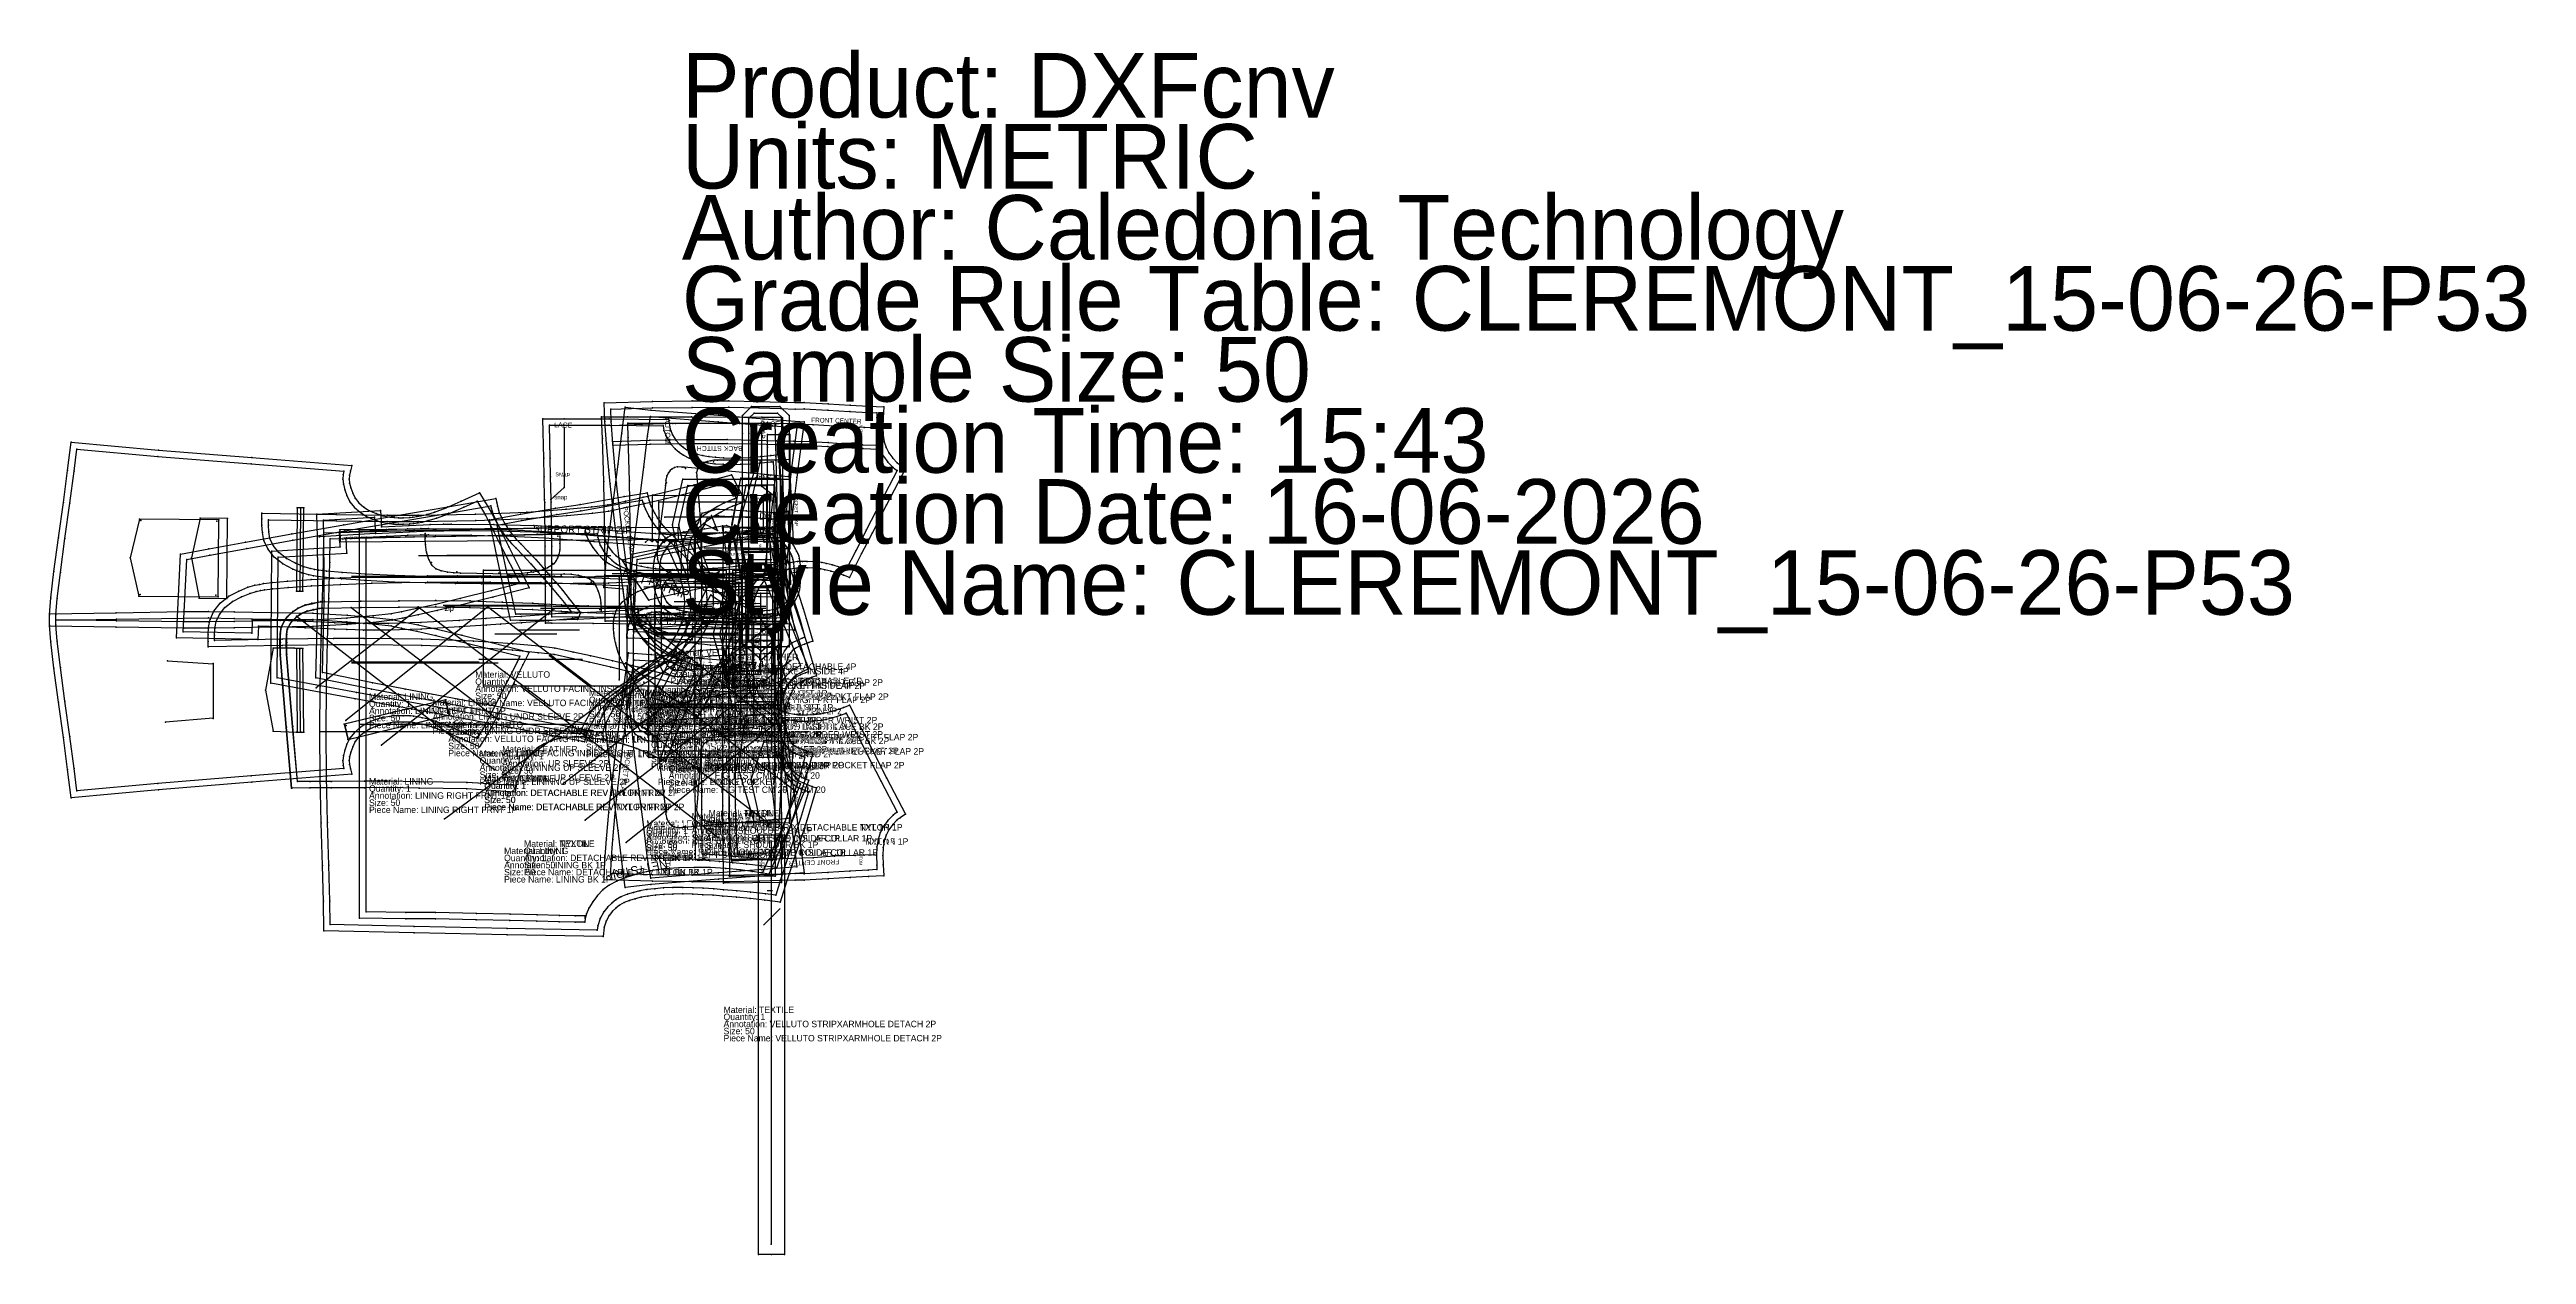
# Model space of a CAD drawing. Header units: metres. Extents: x -978 to 4188, y -881 to 1095.
# Drawn here: x -978 to 2857, y -881 to 985 of the extents above; entities that cross this region are included whole.
import ezdxf

# ---------------------------------------------------------------- set-up
doc = ezdxf.new("R2010")
doc.units = ezdxf.units.M

# ---------------------------------------------------------------- blocks, each defined once
blk = doc.blocks.new('SHOULDER BK 1P')
at = {"layer": '1'}
blk.add_lwpolyline([(11.4, 374.85), (21.4, 375.55), (33.8, 376.35), (48.7, 377.65), (69.6, 379.45), (90.8, 381.35), (113.5, 384.05), (137.5, 386.85), (147.4, 355.25), (160.8, 314.85), (171.3, 282.55), (178.5, 260.25), (183.2, 245.15), (193.4, 209.65), (187.2, 207.65), (180.2, 205.05), (172.8, 201.95), (166.5, 198.95), (161.7, 195.55), (157.9, 190.05), (154.1, 181.95), (150.3, 172.05), (147.2, 161.95), (145.3, 152.35), (144.5, 143.95), (144.2, 133.95), (144.2, 126.85), (144.2, 123.05), (144.2, 119.25), (144.2, 112.15), (144.5, 102.15), (145.3, 93.75), (147.2, 84.15), (150.3, 74.05), (154.1, 64.15), (157.9, 56.05), (161.7, 50.55), (166.5, 47.15), (172.8, 44.15), (180.2, 41.05), (187.2, 38.45), (193.4, 36.45), (183.2, 0.95), (178.5, -14.15), (171.3, -36.45), (160.8, -68.75), (147.4, -109.15), (137.5, -140.75), (113.5, -137.95), (90.8, -135.25), (69.6, -133.35), (48.7, -131.55), (33.8, -130.25), (21.4, -129.45), (11.4, -128.75), (11.4, -50.85), (11.3, -30.05), (11.1, 21.35), (10.4, 85.85), (10.4, 123.05), (10.4, 160.25), (11.1, 224.75), (11.3, 276.15), (11.4, 296.95), (11.4, 374.85)], close=True, dxfattribs=at)
at = {"layer": '14'}
blk.add_lwpolyline([(21.4, 365.55), (34.5, 366.45), (49.5, 367.75), (70.4, 369.55), (91.7, 371.45), (114.6, 374.15), (130.4, 375.95), (137.9, 352.25), (151.3, 311.75), (161.8, 279.55), (169, 257.25), (173.6, 242.35), (181.1, 216.05), (176.6, 214.25), (168.8, 211.05), (161.5, 207.45), (154.7, 202.35), (149.3, 194.95), (144.9, 185.75), (140.9, 175.25), (137.5, 164.35), (135.4, 153.75), (134.6, 144.45), (134.2, 134.05), (134.2, 126.85), (134.2, 123.05), (134.2, 119.25), (134.2, 112.05), (134.6, 101.65), (135.4, 92.35), (137.5, 81.75), (140.9, 70.85), (144.9, 60.35), (149.3, 51.15), (154.7, 43.75), (161.5, 38.65), (168.8, 35.05), (176.6, 31.85), (181.1, 30.15), (173.5, 3.35), (169, -11.15), (161.8, -33.45), (151.3, -65.65), (137.9, -106.15), (130.5, -129.85), (114.6, -128.05), (91.7, -125.35), (70.4, -123.45), (49.5, -121.65), (34.5, -120.35), (22, -119.55), (21.4, -50.85), (21.2, -30.05), (21, 21.45), (20.4, 85.95), (20.4, 123.05), (20.4, 160.15), (21, 224.65), (21.2, 276.15), (21.4, 296.95), (21.4, 365.55)], dxfattribs=at)
at = {"layer": '2'}
for p in [(137.5, 386.85), (11.4, 374.85), (11.4, 374.85), (21.4, 365.55), (21.4, 365.55), (48.7, 377.65), (48.7, 377.65), (49.5, 367.75), (130.4, 375.95), (137.9, 352.25), (147.4, 355.25), (147.4, 355.25), (11.3, 276.15), (11.3, 276.15), (21.2, 276.15), (173.6, 242.35), (183.2, 245.15), (183.2, 245.15), (181.1, 216.05), (193.4, 209.65), (10.4, 160.25), (20.4, 160.15), (10.4, 123.05), (10.4, 123.05), (20.4, 123.05), (134.2, 134.05), (134.2, 126.85), (134.2, 123.05), (134.2, 119.25), (144.2, 133.95), (144.2, 126.85), (144.2, 123.05), (144.2, 123.05), (144.2, 119.25), (10.4, 85.85), (20.4, 85.95), (134.2, 112.05), (144.2, 112.15), (173.5, 3.35), (181.1, 30.15), (183.2, 0.95), (183.2, 0.95), (193.4, 36.45), (11.3, -30.05), (11.3, -30.05), (21.2, -30.05), (137.9, -106.15), (147.4, -109.15), (147.4, -109.15), (11.4, -128.75), (22, -119.55), (48.7, -131.55), (48.7, -131.55), (49.5, -121.65), (130.5, -129.85), (137.5, -140.75)]:
    blk.add_point(p, dxfattribs=at)
at = {"layer": '3'}
for p in [(113.5, 384.05), (21.4, 375.55), (33.8, 376.35), (34.5, 366.45), (69.6, 379.45), (70.4, 369.55), (90.8, 381.35), (91.7, 371.45), (114.6, 374.15), (151.3, 311.75), (160.8, 314.85), (11.4, 296.95), (21.4, 296.95), (161.8, 279.55), (171.3, 282.55), (169, 257.25), (178.5, 260.25), (11.1, 224.75), (21, 224.65), (149.3, 194.95), (154.7, 202.35), (161.5, 207.45), (161.7, 195.55), (166.5, 198.95), (168.8, 211.05), (172.8, 201.95), (176.6, 214.25), (180.2, 205.05), (187.2, 207.65), (135.4, 153.75), (137.5, 164.35), (140.9, 175.25), (144.9, 185.75), (147.2, 161.95), (150.3, 172.05), (154.1, 181.95), (157.9, 190.05), (134.6, 144.45), (144.5, 143.95), (145.3, 152.35), (134.6, 101.65), (135.4, 92.35), (137.5, 81.75), (144.5, 102.15), (145.3, 93.75), (147.2, 84.15), (140.9, 70.85), (144.9, 60.35), (149.3, 51.15), (150.3, 74.05), (154.1, 64.15), (154.7, 43.75), (157.9, 56.05), (161.5, 38.65), (161.7, 50.55), (166.5, 47.15), (172.8, 44.15), (180.2, 41.05), (187.2, 38.45), (11.1, 21.35), (21, 21.45), (168.8, 35.05), (176.6, 31.85), (161.8, -33.45), (169, -11.15), (171.3, -36.45), (178.5, -14.15), (11.4, -50.85), (21.4, -50.85), (151.3, -65.65), (160.8, -68.75), (21.4, -129.45), (33.8, -130.25), (34.5, -120.35), (69.6, -133.35), (70.4, -123.45), (90.8, -135.25), (91.7, -125.35), (113.5, -137.95), (114.6, -128.05)]:
    blk.add_point(p, dxfattribs=at)
at = {"layer": '4'}
for p in [(48.7, 377.65, 2.5), (147.4, 355.25, 2.5), (11.3, 276.15, 2.5), (183.2, 245.15, 2.5), (10.4, 123.05, 2.5), (144.2, 123.05, 2.5), (183.2, 0.95, 2.5), (11.3, -30.05, 2.5), (147.4, -109.15, 2.5), (48.7, -131.55, 2.5)]:
    blk.add_point(p, dxfattribs=at)
at = {"layer": '5'}
blk.add_line((144.1, 123.05), (10.5, 123.05), dxfattribs=at)
at = {"layer": '7'}
blk.add_line((144.1, 123.05), (10.5, 123.05), dxfattribs=at)
at = {"layer": '84'}
blk.add_lwpolyline([(11.4, 374.85), (21.4, 375.55), (33.8, 376.35), (48.7, 377.65), (69.6, 379.45), (90.8, 381.35), (113.5, 384.05), (137.5, 386.85), (147.4, 355.25), (160.8, 314.85), (171.3, 282.55), (178.5, 260.25), (183.2, 245.15), (193.4, 209.65), (187.2, 207.65), (180.2, 205.05), (172.8, 201.95), (166.5, 198.95), (161.7, 195.55), (157.9, 190.05), (154.1, 181.95), (150.3, 172.05), (147.2, 161.95), (145.3, 152.35), (144.5, 143.95), (144.2, 133.95), (144.2, 126.85), (144.2, 123.05), (144.2, 119.25), (144.2, 112.15), (144.5, 102.15), (145.3, 93.75), (147.2, 84.15), (150.3, 74.05), (154.1, 64.15), (157.9, 56.05), (161.7, 50.55), (166.5, 47.15), (172.8, 44.15), (180.2, 41.05), (187.2, 38.45), (193.4, 36.45), (183.2, 0.95), (178.5, -14.15), (171.3, -36.45), (160.8, -68.75), (147.4, -109.15), (137.5, -140.75), (113.5, -137.95), (90.8, -135.25), (69.6, -133.35), (48.7, -131.55), (33.8, -130.25), (21.4, -129.45), (11.4, -128.75), (11.4, -50.85), (11.3, -30.05), (11.1, 21.35), (10.4, 85.85), (10.4, 123.05), (10.4, 160.25), (11.1, 224.75), (11.3, 276.15), (11.4, 296.95), (11.4, 374.85)], close=True, dxfattribs=at)
at = {"layer": '87'}
blk.add_lwpolyline([(21.4, 365.55), (34.5, 366.45), (49.5, 367.75), (70.4, 369.55), (91.7, 371.45), (114.6, 374.15), (130.4, 375.95), (137.9, 352.25), (151.3, 311.75), (161.8, 279.55), (169, 257.25), (173.6, 242.35), (181.1, 216.05), (176.6, 214.25), (168.8, 211.05), (161.5, 207.45), (154.7, 202.35), (149.3, 194.95), (144.9, 185.75), (140.9, 175.25), (137.5, 164.35), (135.4, 153.75), (134.6, 144.45), (134.2, 134.05), (134.2, 126.85), (134.2, 123.05), (134.2, 119.25), (134.2, 112.05), (134.6, 101.65), (135.4, 92.35), (137.5, 81.75), (140.9, 70.85), (144.9, 60.35), (149.3, 51.15), (154.7, 43.75), (161.5, 38.65), (168.8, 35.05), (176.6, 31.85), (181.1, 30.15), (173.5, 3.35), (169, -11.15), (161.8, -33.45), (151.3, -65.65), (137.9, -106.15), (130.5, -129.85), (114.6, -128.05), (91.7, -125.35), (70.4, -123.45), (49.5, -121.65), (34.5, -120.35), (22, -119.55), (21.4, -50.85), (21.2, -30.05), (21, 21.45), (20.4, 85.95), (20.4, 123.05), (20.4, 160.15), (21, 224.65), (21.2, 276.15), (21.4, 296.95), (21.4, 365.55)], dxfattribs=at)
at = {"layer": '1'}
for s, p in [('Quantity: 1', (5.6, -77.4)), ('Material: LEATHER', (5.6, -66.4)), ('Annotation: SHOULDER BK 1P', (5.6, -88.4)), ('Size: 50', (5.6, -99.4)), ('Piece Name: SHOULDER BK 1P', (5.6, -110.4))]:
    blk.add_text(s, height=10, dxfattribs=at).set_placement(p)
at = {"layer": '2'}
for s, p in [('#2', (137.5, 386.85)), ('#1', (11.4, 374.85)), ('#1', (48.7, 377.65)), ('#8', (11.3, 276.15)), ('#3', (193.4, 209.65)), ('#8', (10.4, 160.25)), ('#8', (10.4, 123.05)), ('#4', (144.2, 133.95)), ('#4', (144.2, 126.85)), ('#4', (144.2, 123.05)), ('#4', (144.2, 119.25)), ('#8', (10.4, 85.85)), ('#4', (144.2, 112.15)), ('#5', (193.4, 36.45)), ('#8', (11.3, -30.05)), ('#7', (11.4, -128.75)), ('#7', (48.7, -131.55)), ('#6', (137.5, -140.75))]:
    blk.add_text(s, height=0.25, dxfattribs=at).set_placement(p)
blk = doc.blocks.new('BACK 2P')
at = {"layer": '1'}
blk.add_lwpolyline([(-107.2, 366.25), (-74, 366.45), (-4.2, 366.15), (87.5, 365.45), (90, 350.85), (93.5, 341.55), (98.8, 333.25), (104.4, 327.05), (109.9, 322.45), (115.9, 318.35), (123.2, 314.45), (131.8, 311.75), (140.7, 309.65), (149.8, 308.05), (160.3, 306.65), (172.4, 305.95), (185.4, 305.55), (199.2, 305.85), (214.4, 306.35), (230.2, 307.85), (245.6, 309.45), (259, 311.05), (263.5, 231.95), (264.6, 211.15), (267.7, 159.85), (271.5, 95.55), (273.6, 58.35), (274.1, 48.85), (254.3, 47.65), (241.3, 47.35), (215.9, 47.15), (163.6, 47.15), (78.4, 47.95), (-29.4, 49.15), (-93.2, 49.65), (-103.2, 49.65), (-103.2, 59.35), (-103.2, 106.45), (-103.3, 169.15), (-104.1, 236.75), (-104.3, 241.35), (-105.1, 276.35), (-105.8, 305.15), (-107.2, 366.25)], close=True, dxfattribs=at)
at = {"layer": '14'}
blk.add_lwpolyline([(-97, 356.35), (-74, 356.55), (-4.2, 356.25), (79.1, 355.65), (80.4, 348.25), (84.6, 337.15), (90.9, 327.25), (97.5, 319.85), (103.9, 314.55), (110.7, 309.85), (119.4, 305.25), (129.2, 302.15), (138.7, 299.85), (148.3, 298.15), (159.4, 296.75), (172, 296.05), (185.3, 295.65), (199.4, 295.95), (215, 296.45), (231.1, 297.95), (246.6, 299.55), (249.7, 299.85), (253.6, 231.45), (254.7, 210.85), (257.8, 159.25), (261.6, 95.05), (263.7, 57.85), (253.9, 57.55), (241.2, 57.25), (215.9, 57.15), (163.6, 57.15), (78.4, 57.85), (-29.3, 59.05), (-61.3, 59.35), (-93.2, 59.65), (-93.2, 106.45), (-93.4, 169.15), (-94.2, 236.95), (-94.4, 241.65), (-95.2, 276.55), (-95.9, 305.35), (-97, 356.35)], dxfattribs=at)
at = {"layer": '2'}
for p in [(-107.2, 366.25), (-107.2, 366.25), (-97, 356.35), (-97, 356.35), (-74, 366.45), (-74, 366.45), (-74, 356.55), (-74, 352.75), (79.1, 355.65), (87.5, 365.45), (123.2, 314.45), (123.2, 314.45), (259, 311.05), (-105.1, 276.35), (-105.1, 276.35), (-95.2, 276.55), (119.4, 305.25), (249.7, 299.85), (-104.3, 241.35), (-104.3, 241.35), (-94.8, 241.55), (-94.4, 241.65), (-73.9, 260.15), (254.7, 210.85), (264.6, 211.15), (264.6, 211.15), (-103.2, 106.45), (-93.2, 106.45), (-103.2, 59.35), (-103.2, 59.35), (-103.2, 49.65), (-93.2, 59.65), (-93.2, 49.65), (263.7, 57.85), (273.6, 58.35), (273.6, 58.35), (274.1, 48.85)]:
    blk.add_point(p, dxfattribs=at)
at = {"layer": '3'}
for p in [(-4.2, 366.15), (-4.2, 356.25), (80.4, 348.25), (90, 350.85), (84.6, 337.15), (90.9, 327.25), (93.5, 341.55), (97.5, 319.85), (98.8, 333.25), (103.9, 314.55), (104.4, 327.05), (109.9, 322.45), (110.7, 309.85), (115.9, 318.35), (131.8, 311.75), (140.7, 309.65), (149.8, 308.05), (230.2, 307.85), (245.6, 309.45), (-105.8, 305.15), (-95.9, 305.35), (129.2, 302.15), (138.7, 299.85), (148.3, 298.15), (159.4, 296.75), (160.3, 306.65), (172, 296.05), (172.4, 305.95), (185.3, 295.65), (185.4, 305.55), (199.2, 305.85), (199.4, 295.95), (214.4, 306.35), (215, 296.45), (231.1, 297.95), (246.6, 299.55), (-104.1, 236.75), (-94.2, 236.95), (253.6, 231.45), (263.5, 231.95), (-103.3, 169.15), (-93.4, 169.15), (257.8, 159.25), (267.7, 159.85), (261.6, 95.05), (271.5, 95.55), (-61.3, 59.35), (-29.4, 49.15), (-29.3, 59.05), (78.4, 57.85), (78.4, 47.95), (163.6, 57.15), (163.6, 47.15), (215.9, 57.15), (215.9, 47.15), (241.2, 57.25), (241.3, 47.35), (253.9, 57.55), (254.3, 47.65)]:
    blk.add_point(p, dxfattribs=at)
at = {"layer": '4'}
for p in [(-74, 366.45, 2.5), (123.2, 314.45, 2.5), (-105.1, 276.35, 2.5), (-104.3, 241.35, 2.5), (264.6, 211.15, 2.5), (-103.2, 59.35, 2.5), (273.6, 58.35, 2.5)]:
    blk.add_point(p, dxfattribs=at)
at = {"layer": '5'}
blk.add_line((166.7, 123.05), (-12.2, 123.05), dxfattribs=at)
at = {"layer": '7'}
blk.add_line((174.8, 121.95), (-25.2, 121.95), dxfattribs=at)
at = {"layer": '8'}
blk.add_lwpolyline([(-74, 352.75), (-73.9, 260.15), (-94.8, 241.55)], dxfattribs=at)
at = {"layer": '84'}
blk.add_lwpolyline([(-107.2, 366.25), (-74, 366.45), (-4.2, 366.15), (87.5, 365.45), (90, 350.85), (93.5, 341.55), (98.8, 333.25), (104.4, 327.05), (109.9, 322.45), (115.9, 318.35), (123.2, 314.45), (131.8, 311.75), (140.7, 309.65), (149.8, 308.05), (160.3, 306.65), (172.4, 305.95), (185.4, 305.55), (199.2, 305.85), (214.4, 306.35), (230.2, 307.85), (245.6, 309.45), (259, 311.05), (263.5, 231.95), (264.6, 211.15), (267.7, 159.85), (271.5, 95.55), (273.6, 58.35), (274.1, 48.85), (254.3, 47.65), (241.3, 47.35), (215.9, 47.15), (163.6, 47.15), (78.4, 47.95), (-29.4, 49.15), (-93.2, 49.65), (-103.2, 49.65), (-103.2, 59.35), (-103.2, 106.45), (-103.3, 169.15), (-104.1, 236.75), (-104.3, 241.35), (-105.1, 276.35), (-105.8, 305.15), (-107.2, 366.25)], close=True, dxfattribs=at)
at = {"layer": '85'}
blk.add_lwpolyline([(-74, 352.75), (-73.9, 260.15), (-94.8, 241.55)], dxfattribs=at)
at = {"layer": '87'}
blk.add_lwpolyline([(-97, 356.35), (-74, 356.55), (-4.2, 356.25), (79.1, 355.65), (80.4, 348.25), (84.6, 337.15), (90.9, 327.25), (97.5, 319.85), (103.9, 314.55), (110.7, 309.85), (119.4, 305.25), (129.2, 302.15), (138.7, 299.85), (148.3, 298.15), (159.4, 296.75), (172, 296.05), (185.3, 295.65), (199.4, 295.95), (215, 296.45), (231.1, 297.95), (246.6, 299.55), (249.7, 299.85), (253.6, 231.45), (254.7, 210.85), (257.8, 159.25), (261.6, 95.05), (263.7, 57.85), (253.9, 57.55), (241.2, 57.25), (215.9, 57.15), (163.6, 57.15), (78.4, 57.85), (-29.3, 59.05), (-61.3, 59.35), (-93.2, 59.65), (-93.2, 106.45), (-93.4, 169.15), (-94.2, 236.95), (-94.4, 241.65), (-95.2, 276.55), (-95.9, 305.35), (-97, 356.35)], dxfattribs=at)
at = {"layer": '1'}
for s, p in [('Quantity: 1', (5.6, -77.4)), ('Material: LEATHER', (5.6, -66.4)), ('Annotation: BACK 2P', (5.6, -88.4)), ('Size: 50', (5.6, -99.4)), ('Piece Name: BACK 2P', (5.6, -110.4))]:
    blk.add_text(s, height=10, dxfattribs=at).set_placement(p)
at = {"layer": '15'}
for s, height, rotation, p in [('LACE', 7.803, 358.5312, (-89.6, 353.15)), ('SNAP', 6.117, 355.7809, (-88, 277.45)), ('snap', 6.7, 359.5724, (-89.2, 241.65)), ('BACK CENTER', 12.3091, 180, (149.3, 59.25))]:
    blk.add_text(s, height=height, rotation=rotation, dxfattribs=at).set_placement(p)
at = {"layer": '2'}
for s, p in [('#9', (-107.2, 366.25)), ('#9', (-74, 366.45)), ('#9', (-74, 352.75)), ('#10', (87.5, 365.45)), ('#11', (123.2, 314.45)), ('#1', (259, 311.05)), ('#9', (-105.1, 276.35)), ('#9', (-104.3, 241.35)), ('#9', (-94.8, 241.55)), ('#9', (-73.9, 260.15)), ('#8', (264.6, 211.15)), ('#12', (-103.2, 106.45)), ('#12', (-103.2, 59.35)), ('#12', (-103.2, 49.65)), ('#12', (-93.2, 49.65)), ('#8', (273.6, 58.35)), ('#8', (274.1, 48.85))]:
    blk.add_text(s, height=0.25, dxfattribs=at).set_placement(p)
blk = doc.blocks.new('BTTM BK 2P')
at = {"layer": '1'}
blk.add_lwpolyline([(220.6, 49.65), (210.6, 49.65), (165, 50.05), (68.3, 50.45), (-14.6, 50.25), (-55.9, 50.65), (-55.9, 60.65), (-55.9, 106.85), (-56.6, 169.35), (-58.3, 266.95), (-60.2, 333.45), (-61.7, 366.95), (-21.6, 366.95), (77.6, 366.85), (186.5, 366.55), (216.3, 366.35), (217.8, 305.55), (218.5, 276.75), (219.3, 241.95), (219.5, 237.25), (220.4, 169.25), (220.6, 106.45), (220.6, 59.35), (220.6, 49.65)], close=True, dxfattribs=at)
at = {"layer": '14'}
blk.add_lwpolyline([(210.6, 59.65), (165, 59.95), (68.3, 60.35), (-14.6, 60.15), (-15.9, 60.65), (-15.9, 107.05), (-16.7, 169.85), (-18.4, 267.75), (-20.3, 334.85), (-21.2, 356.95), (77.6, 356.95), (186.5, 356.65), (206.6, 356.55), (207.9, 305.35), (208.6, 276.55), (209.4, 241.95), (209.6, 236.95), (210.5, 169.15), (210.6, 106.45), (210.6, 59.65)], dxfattribs=at)
at = {"layer": '2'}
for p in [(-61.7, 366.95), (-21.6, 366.95), (-21.6, 366.95), (-21.2, 356.95), (186.5, 366.55), (186.5, 366.55), (186.5, 356.65), (186.5, 352.75), (206.6, 356.55), (216.3, 366.35), (208.6, 276.55), (218.5, 276.75), (218.5, 276.75), (186.5, 259.05), (209, 241.55), (209.4, 241.95), (219.3, 241.95), (219.3, 241.95), (-55.9, 106.85), (-15.9, 107.05), (210.6, 106.45), (220.6, 106.45), (-55.9, 60.65), (-55.9, 60.65), (-55.9, 50.65), (-15.9, 60.65), (-14.6, 60.15), (-14.6, 50.25), (-14.6, 50.25), (210.6, 59.65), (210.6, 59.65), (210.6, 49.65), (220.6, 59.35), (220.6, 59.35), (220.6, 49.65), (220.6, 49.65)]:
    blk.add_point(p, dxfattribs=at)
at = {"layer": '3'}
for p in [(77.6, 366.85), (77.6, 356.95), (-60.2, 333.45), (-20.3, 334.85), (207.9, 305.35), (217.8, 305.55), (-58.3, 266.95), (-18.4, 267.75), (209.6, 236.95), (219.5, 237.25), (-56.6, 169.35), (-16.7, 169.85), (210.5, 169.15), (220.4, 169.25), (68.3, 60.35), (68.3, 50.45), (165, 59.95), (165, 50.05)]:
    blk.add_point(p, dxfattribs=at)
at = {"layer": '4'}
for p in [(-21.6, 366.95, 2.5), (186.5, 366.55, 2.5), (218.5, 276.75, 2.5), (219.3, 241.95, 2.5), (-55.9, 60.65, 2.5), (-14.6, 50.25, 2.5), (220.6, 59.35, 2.5)]:
    blk.add_point(p, dxfattribs=at)
at = {"layer": '5'}
blk.add_line((143.9, 123.05), (10.6, 123.05), dxfattribs=at)
at = {"layer": '7'}
blk.add_line((143.9, 121.95), (10.6, 121.95), dxfattribs=at)
at = {"layer": '8'}
blk.add_lwpolyline([(209, 241.55), (186.5, 259.05), (186.5, 352.75)], dxfattribs=at)
at = {"layer": '84'}
blk.add_lwpolyline([(220.6, 49.65), (210.6, 49.65), (165, 50.05), (68.3, 50.45), (-14.6, 50.25), (-55.9, 50.65), (-55.9, 60.65), (-55.9, 106.85), (-56.6, 169.35), (-58.3, 266.95), (-60.2, 333.45), (-61.7, 366.95), (-21.6, 366.95), (77.6, 366.85), (186.5, 366.55), (216.3, 366.35), (217.8, 305.55), (218.5, 276.75), (219.3, 241.95), (219.5, 237.25), (220.4, 169.25), (220.6, 106.45), (220.6, 59.35), (220.6, 49.65)], close=True, dxfattribs=at)
at = {"layer": '85'}
blk.add_lwpolyline([(209, 241.55), (186.5, 259.05), (186.5, 352.75)], dxfattribs=at)
at = {"layer": '87'}
blk.add_lwpolyline([(210.6, 59.65), (165, 59.95), (68.3, 60.35), (-14.6, 60.15), (-15.9, 60.65), (-15.9, 107.05), (-16.7, 169.85), (-18.4, 267.75), (-20.3, 334.85), (-21.2, 356.95), (77.6, 356.95), (186.5, 356.65), (206.6, 356.55), (207.9, 305.35), (208.6, 276.55), (209.4, 241.95), (209.6, 236.95), (210.5, 169.15), (210.6, 106.45), (210.6, 59.65)], dxfattribs=at)
at = {"layer": '1'}
for s, p in [('Quantity: 1', (5.6, -77.4)), ('Material: LEATHER', (5.6, -66.4)), ('Annotation: BTTM BK 2P', (5.6, -88.4)), ('Size: 50', (5.6, -99.4)), ('Piece Name: BTTM BK 2P', (5.6, -110.4))]:
    blk.add_text(s, height=10, dxfattribs=at).set_placement(p)
at = {"layer": '15'}
blk.add_text('LACE', height=8.25, dxfattribs=at).set_placement((184.9, 351.45))
for s, height, rotation, p in [('SNAP', 7.151, 179.1987, (201.4, 276.35)), ('SNAP', 7.35, 180.3898, (201.8, 241.65)), ('HIGH', 7.4, 270, (203, 175.25)), ('BACK CENTER', 9.2909, 180, (146.1, 65.05))]:
    blk.add_text(s, height=height, rotation=rotation, dxfattribs=at).set_placement(p)
at = {"layer": '2'}
for s, p in [('#14', (-61.7, 366.95)), ('#14', (-21.6, 366.95)), ('#10', (186.5, 366.55)), ('#10', (186.5, 352.75)), ('#10', (216.3, 366.35)), ('#10', (218.5, 276.75)), ('#10', (186.5, 259.05)), ('#10', (209, 241.55)), ('#10', (219.3, 241.95)), ('#13', (-55.9, 106.85)), ('#13', (-55.9, 60.65)), ('#13', (-55.9, 50.65)), ('#13', (-14.6, 50.25))]:
    blk.add_text(s, height=0.25, dxfattribs=at).set_placement(p)
blk = doc.blocks.new('OUTSIDE LACE BK 2P')
at = {"layer": '1'}
blk.add_lwpolyline([(108.6, 47.15), (77.5, 20.05), (47.1, 45.75), (46.6, 154.25), (109.7, 152.75), (108.6, 47.15)], close=True, dxfattribs=at)
at = {"layer": '13'}
blk.add_point((77.7, 66.15, 3), dxfattribs=at)
at = {"layer": '14'}
blk.add_lwpolyline([(98.8, 51.75), (77.5, 33.15), (57, 50.35), (56.6, 144.05), (99.6, 143.15), (98.8, 51.75)], dxfattribs=at)
at = {"layer": '2'}
for p in [(46.6, 154.25), (56.6, 144.05), (99.6, 143.15), (109.7, 152.75), (47.1, 45.75), (57, 50.35), (77.7, 66.15), (98.8, 51.75), (98.8, 51.75), (108.6, 47.15), (108.6, 47.15), (77.5, 33.15), (77.5, 20.05)]:
    blk.add_point(p, dxfattribs=at)
at = {"layer": '5'}
blk.add_line((89.5, 123.05), (65.1, 123.05), dxfattribs=at)
at = {"layer": '7'}
blk.add_line((89.5, 123.05), (65.1, 123.05), dxfattribs=at)
at = {"layer": '84'}
blk.add_lwpolyline([(108.6, 47.15), (77.5, 20.05), (47.1, 45.75), (46.6, 154.25), (109.7, 152.75), (108.6, 47.15)], close=True, dxfattribs=at)
at = {"layer": '87'}
blk.add_lwpolyline([(98.8, 51.75), (77.5, 33.15), (57, 50.35), (56.6, 144.05), (99.6, 143.15), (98.8, 51.75)], dxfattribs=at)
at = {"layer": '1'}
for s, p in [('Quantity: 1', (5.6, -77.4)), ('Material: LEATHER', (5.6, -66.4)), ('Annotation: OUTSIDE LACE BK 2P', (5.6, -88.4)), ('Size: 50', (5.6, -99.4)), ('Piece Name: OUTSIDE LACE BK 2P', (5.6, -110.4))]:
    blk.add_text(s, height=10, dxfattribs=at).set_placement(p)
at = {"layer": '13'}
blk.add_text('#8', height=0.25, dxfattribs=at).set_placement((77.7, 66.15))
at = {"layer": '15'}
blk.add_text('SNAP', height=6.95, rotation=270, dxfattribs=at).set_placement((70.1, 61.05))
at = {"layer": '2'}
blk.add_text('#8', height=0.25, dxfattribs=at).set_placement((77.7, 66.15))
blk = doc.blocks.new('VELLUTO INSIDE LACE BK 2P')
at = {"layer": '1'}
blk.add_lwpolyline([(108.6, 47.15), (77.5, 20.05), (47.1, 45.75), (46.6, 154.25), (109.7, 152.75), (108.6, 47.15)], close=True, dxfattribs=at)
at = {"layer": '14'}
blk.add_lwpolyline([(98.8, 51.75), (77.5, 33.15), (57, 50.35), (56.6, 144.05), (99.6, 143.15), (98.8, 51.75)], dxfattribs=at)
at = {"layer": '2'}
for p in [(46.6, 154.25), (56.6, 144.05), (99.6, 143.15), (109.7, 152.75), (47.1, 45.75), (57, 50.35), (98.8, 51.75), (98.8, 51.75), (108.6, 47.15), (108.6, 47.15), (77.5, 33.15), (77.5, 20.05)]:
    blk.add_point(p, dxfattribs=at)
at = {"layer": '5'}
blk.add_line((89.5, 123.05), (65.1, 123.05), dxfattribs=at)
at = {"layer": '7'}
blk.add_line((89.5, 123.05), (65.1, 123.05), dxfattribs=at)
at = {"layer": '84'}
blk.add_lwpolyline([(108.6, 47.15), (77.5, 20.05), (47.1, 45.75), (46.6, 154.25), (109.7, 152.75), (108.6, 47.15)], close=True, dxfattribs=at)
at = {"layer": '87'}
blk.add_lwpolyline([(98.8, 51.75), (77.5, 33.15), (57, 50.35), (56.6, 144.05), (99.6, 143.15), (98.8, 51.75)], dxfattribs=at)
at = {"layer": '1'}
for s, p in [('Quantity: 1', (5.6, -77.4)), ('Material: VELLUTO', (5.6, -66.4)), ('Annotation: VELLUTO INSIDE LACE BK 2P', (5.6, -88.4)), ('Size: 50', (5.6, -99.4)), ('Piece Name: VELLUTO INSIDE LACE BK 2P', (5.6, -110.4))]:
    blk.add_text(s, height=10, dxfattribs=at).set_placement(p)
blk = doc.blocks.new('SHOULDER FRONT 2P')
at = {"layer": '1'}
blk.add_lwpolyline([(65.8, 179.55), (72.6, 174.55), (80.2, 169.45), (89.9, 163.45), (101.2, 156.85), (112.2, 150.95), (121.6, 146.45), (129.1, 142.95), (135.4, 139.55), (117.9, 108.15), (93.4, 59.25), (76.3, 25.35), (70.8, 14.65), (66.1, 5.35), (56.7, -10.25), (48.2, -24.25), (22.5, -12.65), (1.8, -3.65), (-12.9, 2.25), (-23.4, 5.95), (-3.4, 44.95), (4.6, 60.75), (12.9, 76.95), (35.4, 120.85), (65.8, 179.55)], close=True, dxfattribs=at)
at = {"layer": '14'}
blk.add_lwpolyline([(69.2, 164.85), (74.9, 161.05), (84.8, 154.85), (96.3, 148.15), (107.7, 142.05), (117.3, 137.45), (121.8, 135.55), (109.3, 113.05), (84.5, 63.75), (67.5, 29.85), (62, 19.15), (57.4, 10.15), (48.2, -5.15), (44.4, -11.45), (26.5, -3.55), (5.6, 5.55), (-9.4, 11.55), (5.5, 40.45), (13.5, 56.25), (21.7, 72.45), (44.2, 116.35), (69.2, 164.85)], dxfattribs=at)
at = {"layer": '2'}
for p in [(65.8, 179.55), (65.8, 179.55), (69.2, 164.85), (69.2, 164.85), (121.8, 135.55), (135.4, 139.55), (12.9, 76.95), (12.9, 76.95), (109.3, 113.05), (117.9, 108.15), (117.9, 108.15), (4.6, 60.75), (4.6, 60.75), (13.5, 56.25), (21.7, 72.45), (-23.4, 5.95), (-9.4, 11.55), (57.4, 10.15), (66.1, 5.35), (66.1, 5.35), (44.4, -11.45), (48.2, -24.25)]:
    blk.add_point(p, dxfattribs=at)
at = {"layer": '3'}
for p in [(72.6, 174.55), (74.9, 161.05), (80.2, 169.45), (84.8, 154.85), (89.9, 163.45), (101.2, 156.85), (35.4, 120.85), (44.2, 116.35), (96.3, 148.15), (107.7, 142.05), (112.2, 150.95), (117.3, 137.45), (121.6, 146.45), (129.1, 142.95), (-3.4, 44.95), (5.5, 40.45), (84.5, 63.75), (93.4, 59.25), (-12.9, 2.25), (5.6, 5.55), (62, 19.15), (67.5, 29.85), (70.8, 14.65), (76.3, 25.35), (1.8, -3.65), (22.5, -12.65), (26.5, -3.55), (48.2, -5.15), (56.7, -10.25)]:
    blk.add_point(p, dxfattribs=at)
at = {"layer": '4'}
for p in [(12.9, 76.95, 2.5), (117.9, 108.15, 2.5), (4.6, 60.75, 2.5), (66.1, 5.35, 2.5)]:
    blk.add_point(p, dxfattribs=at)
at = {"layer": '5'}
blk.add_line((97.9, 123.05), (56.7, 123.05), dxfattribs=at)
at = {"layer": '7'}
blk.add_line((109, 121.95), (57.4, 121.95), dxfattribs=at)
at = {"layer": '84'}
blk.add_lwpolyline([(65.8, 179.55), (72.6, 174.55), (80.2, 169.45), (89.9, 163.45), (101.2, 156.85), (112.2, 150.95), (121.6, 146.45), (129.1, 142.95), (135.4, 139.55), (117.9, 108.15), (93.4, 59.25), (76.3, 25.35), (70.8, 14.65), (66.1, 5.35), (56.7, -10.25), (48.2, -24.25), (22.5, -12.65), (1.8, -3.65), (-12.9, 2.25), (-23.4, 5.95), (-3.4, 44.95), (4.6, 60.75), (12.9, 76.95), (35.4, 120.85), (65.8, 179.55)], close=True, dxfattribs=at)
at = {"layer": '87'}
blk.add_lwpolyline([(69.2, 164.85), (74.9, 161.05), (84.8, 154.85), (96.3, 148.15), (107.7, 142.05), (117.3, 137.45), (121.8, 135.55), (109.3, 113.05), (84.5, 63.75), (67.5, 29.85), (62, 19.15), (57.4, 10.15), (48.2, -5.15), (44.4, -11.45), (26.5, -3.55), (5.6, 5.55), (-9.4, 11.55), (5.5, 40.45), (13.5, 56.25), (21.7, 72.45), (44.2, 116.35), (69.2, 164.85)], dxfattribs=at)
at = {"layer": '1'}
for s, p in [('Quantity: 1', (5.6, -77.4)), ('Material: LEATHER', (5.6, -66.4)), ('Annotation: SHOULDER FRONT 2P', (5.6, -88.4)), ('Size: 50', (5.6, -99.4)), ('Piece Name: SHOULDER FRONT 2P', (5.6, -110.4))]:
    blk.add_text(s, height=10, dxfattribs=at).set_placement(p)
at = {"layer": '15'}
blk.add_text('NECK', height=7.669, rotation=325.8955, dxfattribs=at).set_placement((78.6, 150.65))
at = {"layer": '2'}
for s, p in [('#15', (65.8, 179.55)), ('#5', (135.4, 139.55)), ('#7', (-23.4, 5.95)), ('#6', (48.2, -24.25))]:
    blk.add_text(s, height=0.25, dxfattribs=at).set_placement(p)
blk = doc.blocks.new('LEFT FRONT 1P')
at = {"layer": '1'}
blk.add_lwpolyline([(-59.8, 394.65), (15.3, 396.85), (76.7, 397.75), (133.4, 397.85), (180.2, 397.05), (214.2, 395.85), (236.1, 395.15), (250.2, 395.25), (287.2, 393.35), (321.2, 391.25), (349.8, 389.55), (373.5, 388.55), (372.2, 371.85), (371.9, 357.15), (372.5, 344.95), (374.1, 334.65), (376.8, 325.75), (381.2, 317.25), (387.1, 309.25), (394.2, 302.15), (398.7, 298.85), (406.9, 292.95), (377.7, 236.95), (355.2, 193.15), (347, 177.05), (339, 161.25), (320, 124.25), (310.7, 127.75), (303.4, 130.55), (291.1, 134.15), (282.2, 136.25), (275.6, 137.65), (269.6, 138.55), (264.8, 138.95), (254.8, 139.35), (247.5, 139.25), (240.7, 139.15), (235.1, 138.35), (223.4, 136.35), (212.8, 132.85), (202.7, 128.45), (193.9, 122.85), (186.2, 116.35), (180.5, 109.15), (176.6, 101.15), (173.8, 92.95), (171.8, 85.55), (171.2, 79.65), (171.7, 73.45), (172.9, 66.85), (175.1, 58.55), (13.2, 46.05), (-22, 43.35), (-32, 119.45), (-33.3, 128.95), (-41.6, 195.25), (-50.3, 269.45), (-52.4, 290.65), (-56.2, 331.35), (-58.7, 365.95), (-59.8, 394.65)], close=True, dxfattribs=at)
at = {"layer": '13'}
for p in [(46.9, 362.85, 3), (193.9, 362.95, 3), (343.1, 356.75, 3), (227.5, 307.15, 3), (109.5, 303.65, 3), (209.6, 303.25, 3), (87.6, 238.85, 3), (114.2, 179.25, 3), (216.4, 182.95, 3), (233.5, 180.85, 3)]:
    blk.add_point(p, dxfattribs=at)
at = {"layer": '14'}
blk.add_lwpolyline([(-49.5, 384.95), (15.5, 386.95), (76.8, 387.85), (133.3, 387.95), (180, 387.15), (213.9, 385.95), (235.9, 385.25), (249.9, 385.35), (286.6, 383.45), (320.6, 381.35), (349.3, 379.65), (362.8, 379.15), (362.3, 372.25), (362, 357.05), (362.6, 343.95), (364.4, 332.45), (367.6, 322.05), (372.8, 312.05), (379.6, 302.75), (387.7, 294.65), (392.8, 290.75), (394.1, 289.95), (368.9, 241.45), (346.3, 197.65), (338.1, 181.55), (330.1, 165.75), (315.3, 136.75), (314.2, 137.05), (306.5, 139.95), (293.6, 143.75), (284.3, 145.95), (277.3, 147.35), (270.7, 148.35), (265.6, 148.75), (254.9, 149.25), (247.4, 149.15), (239.9, 148.95), (233.9, 148.15), (221, 145.95), (209.3, 142.05), (198.1, 137.15), (188, 130.85), (179.1, 123.25), (172.1, 114.45), (167.4, 104.95), (164.3, 95.85), (162, 87.35), (161.3, 79.75), (161.8, 72.25), (162.6, 67.55), (12.5, 55.95), (-13.3, 54.05), (-22.1, 120.75), (-23.4, 130.15), (-31.7, 196.35), (-40.4, 270.45), (-42.5, 291.55), (-46.3, 332.15), (-48.8, 366.45), (-49.5, 384.95)], dxfattribs=at)
at = {"layer": '2'}
for p in [(-59.8, 394.65), (-59.8, 394.65), (-49.5, 384.95), (-49.5, 384.95), (15.3, 396.85), (15.3, 396.85), (15.5, 386.95), (249.9, 385.35), (250.2, 395.25), (250.2, 395.25), (373.5, 388.55), (-48.2, 359.25), (46.9, 362.85), (193.9, 362.95), (343.1, 356.75), (359.7, 356.15), (362.8, 379.15), (-46.5, 335.05), (-46, 329.15), (227.5, 307.15), (227.5, 306.85), (227.5, 306.85), (363.3, 329.05), (364.5, 322.95), (-52.4, 290.65), (-52.4, 290.65), (-42.5, 291.55), (83.7, 281.05), (109.5, 303.65), (115.9, 306.25), (182.1, 305.65), (205.7, 306.25), (209.6, 303.25), (211.1, 305.85), (211.1, 305.85), (392.8, 290.75), (394.1, 289.95), (398.7, 298.85), (406.9, 292.95), (87.6, 238.85), (167.7, 239.75), (90.5, 196.65), (346.3, 197.65), (355.2, 193.15), (355.2, 193.15), (114.2, 179.25), (118.7, 178.65), (187.9, 178.95), (216.4, 182.95), (218.6, 181.35), (233.5, 181.15), (233.5, 180.85), (338.1, 181.55), (347, 177.05), (347, 177.05), (-33.3, 128.95), (-33.3, 128.95), (-23.4, 130.15), (233.9, 148.15), (235.1, 138.35), (235.1, 138.35), (264.8, 138.95), (264.8, 138.95), (265.6, 148.75), (310.7, 127.75), (314.2, 137.05), (315.3, 136.75), (320, 124.25), (161.3, 79.75), (171.2, 79.65), (171.2, 79.65), (-22, 43.35), (-13.3, 54.05), (162.6, 67.55), (175.1, 58.55)]:
    blk.add_point(p, dxfattribs=at)
at = {"layer": '3'}
for p in [(76.7, 397.75), (76.8, 387.85), (133.3, 387.95), (133.4, 397.85), (180, 387.15), (180.2, 397.05), (213.9, 385.95), (214.2, 395.85), (235.9, 385.25), (236.1, 395.15), (287.2, 393.35), (321.2, 391.25), (349.8, 389.55), (-58.7, 365.95), (-48.8, 366.45), (-1.2, 361.35), (51.1, 362.75), (102.4, 363.15), (150, 363.05), (192.3, 362.65), (229.8, 362.05), (264.1, 360.55), (286.6, 383.45), (296.9, 358.45), (320.6, 381.35), (328.8, 356.95), (349.3, 379.65), (362, 357.05), (362.3, 372.25), (371.9, 357.15), (372.2, 371.85), (-56.2, 331.35), (-46.3, 332.15), (11.3, 336.85), (11.4, 330.85), (75, 337.85), (75.1, 331.85), (130.7, 337.95), (130.8, 331.95), (174.6, 337.15), (174.6, 331.15), (207.3, 330.15), (207.4, 336.15), (233.7, 329.45), (233.9, 335.45), (259.4, 328.85), (259.7, 334.85), (286.9, 327.45), (287.2, 333.45), (314.9, 325.45), (315.1, 331.45), (340.6, 329.95), (341, 323.85), (362.6, 343.95), (364.4, 332.45), (367.6, 322.05), (372.5, 344.95), (372.8, 312.05), (374.1, 334.65), (376.8, 325.75), (381.2, 317.25), (387.1, 309.25), (-50.3, 269.45), (-40.4, 270.45), (83.6, 286.85), (84.7, 291.75), (87.4, 296.25), (91.1, 299.85), (95.4, 302.25), (100.5, 304.15), (105.6, 305.25), (110.6, 306.05), (379.6, 302.75), (387.7, 294.65), (394.2, 302.15), (368.9, 241.45), (377.7, 236.95), (-41.6, 195.25), (-31.7, 196.35), (90.7, 194.75), (91.6, 191.05), (92.5, 188.25), (94.9, 184.35), (98.8, 181.45), (103.1, 179.35), (107, 178.75), (111.3, 178.35), (330.1, 165.75), (339, 161.25), (-32, 119.45), (-22.1, 120.75), (179.1, 123.25), (186.2, 116.35), (188, 130.85), (193.9, 122.85), (198.1, 137.15), (202.7, 128.45), (209.3, 142.05), (212.8, 132.85), (221, 145.95), (223.4, 136.35), (239.9, 148.95), (240.7, 139.15), (247.4, 149.15), (247.5, 139.25), (254.8, 139.35), (254.9, 149.25), (269.6, 138.55), (270.7, 148.35), (275.6, 137.65), (277.3, 147.35), (282.2, 136.25), (284.3, 145.95), (291.1, 134.15), (293.6, 143.75), (303.4, 130.55), (306.5, 139.95), (162, 87.35), (164.3, 95.85), (167.4, 104.95), (171.8, 85.55), (172.1, 114.45), (173.8, 92.95), (176.6, 101.15), (180.5, 109.15), (12.5, 55.95), (13.2, 46.05), (161.8, 72.25), (171.7, 73.45), (172.9, 66.85)]:
    blk.add_point(p, dxfattribs=at)
at = {"layer": '4'}
for p in [(15.3, 396.85, 2.5), (250.2, 395.25, 2.5), (-52.4, 290.65, 2.5), (355.2, 193.15, 2.5), (347, 177.05, 2.5), (-33.3, 128.95, 2.5), (235.1, 138.35, 2.5), (264.8, 138.95, 2.5), (171.2, 79.65, 2.5)]:
    blk.add_point(p, dxfattribs=at)
at = {"layer": '5'}
blk.add_line((142, 123.05), (12.5, 123.05), dxfattribs=at)
at = {"layer": '7'}
blk.add_line((157.3, 124.35), (13.8, 124.35), dxfattribs=at)
at = {"layer": '8'}
for points in [[(359.7, 356.15), (328.8, 356.95), (296.9, 358.45), (264.1, 360.55), (229.8, 362.05), (192.3, 362.65), (150, 363.05), (102.4, 363.15), (51.1, 362.75), (-1.2, 361.35), (-48.2, 359.25)], [(-46.5, 335.05), (11.3, 336.85), (75, 337.85), (130.7, 337.95), (174.6, 337.15), (207.4, 336.15), (233.9, 335.45), (259.7, 334.85), (287.2, 333.45), (315.1, 331.45), (340.6, 329.95), (363.3, 329.05)], [(-46, 329.15), (11.4, 330.85), (75.1, 331.85), (130.8, 331.95), (174.6, 331.15), (207.3, 330.15), (233.7, 329.45), (259.4, 328.85), (286.9, 327.45), (314.9, 325.45), (341, 323.85), (364.5, 322.95)], [(227.5, 306.85), (205.7, 306.25), (182.1, 305.65), (167.7, 239.75), (187.9, 178.95), (233.5, 181.15), (227.5, 306.85)], [(211.1, 305.85), (115.9, 306.25), (110.6, 306.05), (105.6, 305.25), (100.5, 304.15), (95.4, 302.25), (91.1, 299.85), (87.4, 296.25), (84.7, 291.75), (83.6, 286.85), (83.7, 281.05), (90.5, 196.65), (90.7, 194.75), (91.6, 191.05), (92.5, 188.25), (94.9, 184.35), (98.8, 181.45), (103.1, 179.35), (107, 178.75), (111.3, 178.35), (118.7, 178.65), (218.6, 181.35), (211.1, 305.85)]]:
    blk.add_lwpolyline(points, dxfattribs=at)
at = {"layer": '84'}
blk.add_lwpolyline([(-59.8, 394.65), (15.3, 396.85), (76.7, 397.75), (133.4, 397.85), (180.2, 397.05), (214.2, 395.85), (236.1, 395.15), (250.2, 395.25), (287.2, 393.35), (321.2, 391.25), (349.8, 389.55), (373.5, 388.55), (372.2, 371.85), (371.9, 357.15), (372.5, 344.95), (374.1, 334.65), (376.8, 325.75), (381.2, 317.25), (387.1, 309.25), (394.2, 302.15), (398.7, 298.85), (406.9, 292.95), (377.7, 236.95), (355.2, 193.15), (347, 177.05), (339, 161.25), (320, 124.25), (310.7, 127.75), (303.4, 130.55), (291.1, 134.15), (282.2, 136.25), (275.6, 137.65), (269.6, 138.55), (264.8, 138.95), (254.8, 139.35), (247.5, 139.25), (240.7, 139.15), (235.1, 138.35), (223.4, 136.35), (212.8, 132.85), (202.7, 128.45), (193.9, 122.85), (186.2, 116.35), (180.5, 109.15), (176.6, 101.15), (173.8, 92.95), (171.8, 85.55), (171.2, 79.65), (171.7, 73.45), (172.9, 66.85), (175.1, 58.55), (13.2, 46.05), (-22, 43.35), (-32, 119.45), (-33.3, 128.95), (-41.6, 195.25), (-50.3, 269.45), (-52.4, 290.65), (-56.2, 331.35), (-58.7, 365.95), (-59.8, 394.65)], close=True, dxfattribs=at)
at = {"layer": '85'}
for points in [[(359.7, 356.15), (328.8, 356.95), (296.9, 358.45), (264.1, 360.55), (229.8, 362.05), (192.3, 362.65), (150, 363.05), (102.4, 363.15), (51.1, 362.75), (-1.2, 361.35), (-48.2, 359.25)], [(-46.5, 335.05), (11.3, 336.85), (75, 337.85), (130.7, 337.95), (174.6, 337.15), (207.4, 336.15), (233.9, 335.45), (259.7, 334.85), (287.2, 333.45), (315.1, 331.45), (340.6, 329.95), (363.3, 329.05)], [(-46, 329.15), (11.4, 330.85), (75.1, 331.85), (130.8, 331.95), (174.6, 331.15), (207.3, 330.15), (233.7, 329.45), (259.4, 328.85), (286.9, 327.45), (314.9, 325.45), (341, 323.85), (364.5, 322.95)], [(227.5, 306.85), (205.7, 306.25), (182.1, 305.65), (167.7, 239.75), (187.9, 178.95), (233.5, 181.15), (227.5, 306.85)], [(211.1, 305.85), (115.9, 306.25), (110.6, 306.05), (105.6, 305.25), (100.5, 304.15), (95.4, 302.25), (91.1, 299.85), (87.4, 296.25), (84.7, 291.75), (83.6, 286.85), (83.7, 281.05), (90.5, 196.65), (90.7, 194.75), (91.6, 191.05), (92.5, 188.25), (94.9, 184.35), (98.8, 181.45), (103.1, 179.35), (107, 178.75), (111.3, 178.35), (118.7, 178.65), (218.6, 181.35), (211.1, 305.85)]]:
    blk.add_lwpolyline(points, dxfattribs=at)
at = {"layer": '87'}
blk.add_lwpolyline([(-49.5, 384.95), (15.5, 386.95), (76.8, 387.85), (133.3, 387.95), (180, 387.15), (213.9, 385.95), (235.9, 385.25), (249.9, 385.35), (286.6, 383.45), (320.6, 381.35), (349.3, 379.65), (362.8, 379.15), (362.3, 372.25), (362, 357.05), (362.6, 343.95), (364.4, 332.45), (367.6, 322.05), (372.8, 312.05), (379.6, 302.75), (387.7, 294.65), (392.8, 290.75), (394.1, 289.95), (368.9, 241.45), (346.3, 197.65), (338.1, 181.55), (330.1, 165.75), (315.3, 136.75), (314.2, 137.05), (306.5, 139.95), (293.6, 143.75), (284.3, 145.95), (277.3, 147.35), (270.7, 148.35), (265.6, 148.75), (254.9, 149.25), (247.4, 149.15), (239.9, 148.95), (233.9, 148.15), (221, 145.95), (209.3, 142.05), (198.1, 137.15), (188, 130.85), (179.1, 123.25), (172.1, 114.45), (167.4, 104.95), (164.3, 95.85), (162, 87.35), (161.3, 79.75), (161.8, 72.25), (162.6, 67.55), (12.5, 55.95), (-13.3, 54.05), (-22.1, 120.75), (-23.4, 130.15), (-31.7, 196.35), (-40.4, 270.45), (-42.5, 291.55), (-46.3, 332.15), (-48.8, 366.45), (-49.5, 384.95)], dxfattribs=at)
at = {"layer": '1'}
for s, p in [('Quantity: 1', (5.6, -77.4)), ('Material: LEATHER', (5.6, -66.4)), ('Annotation: LEFT FRONT 1P', (5.6, -88.4)), ('Size: 50', (5.6, -99.4)), ('Piece Name: LEFT FRONT 1P', (5.6, -110.4))]:
    blk.add_text(s, height=10, dxfattribs=at).set_placement(p)
at = {"layer": '13'}
for s, p in [('#8', (46.9, 362.85)), ('#19', (193.9, 362.95)), ('#15', (343.1, 356.75)), ('#8', (227.5, 307.15)), ('#8', (109.5, 303.65)), ('#8', (209.6, 303.25)), ('#8', (87.6, 238.85)), ('#8', (114.2, 179.25)), ('#8', (216.4, 182.95)), ('#8', (233.5, 180.85))]:
    blk.add_text(s, height=0.25, dxfattribs=at).set_placement(p)
at = {"layer": '15'}
for s, height, rotation, p in [('AUTOM', 8.08, 270, (34.7, 371.35)), ('AUTOM', 4.8, 270, (183.6, 370.95)), ('FRONT CENTER', 7.2194, 358.4125, (260.8, 364.75)), ('AUTOM', 4.44, 270, (335.5, 361.45)), ('BACK STITCH', 7.8, 180, (154.9, 328.05)), ('POCKET FLAP', 7.5339, 278.3257, (-30.8, 233.85)), ('POCKET', 4.667, 270, (216.7, 249.25)), ('POCKET FLAP', 5.2545, 270, (235.3, 253.85))]:
    blk.add_text(s, height=height, rotation=rotation, dxfattribs=at).set_placement(p)
at = {"layer": '2'}
for s, p in [('#12', (-59.8, 394.65)), ('#8', (15.3, 396.85)), ('#8', (250.2, 395.25)), ('#15', (373.5, 388.55)), ('#12', (-48.2, 359.25)), ('#8', (46.9, 362.85)), ('#19', (193.9, 362.95)), ('#15', (343.1, 356.75)), ('#15', (359.7, 356.15)), ('#12', (-46.5, 335.05)), ('#12', (-46, 329.15)), ('#8', (227.5, 307.15)), ('#15', (363.3, 329.05)), ('#15', (364.5, 322.95)), ('#12', (-52.4, 290.65)), ('#8', (109.5, 303.65)), ('#8', (209.6, 303.25)), ('#15', (398.7, 298.85)), ('#15', (406.9, 292.95)), ('#8', (87.6, 238.85)), ('#8', (114.2, 179.25)), ('#8', (216.4, 182.95)), ('#8', (233.5, 180.85)), ('#12', (-33.3, 128.95)), ('#16', (235.1, 138.35)), ('#16', (264.8, 138.95)), ('#7', (310.7, 127.75)), ('#7', (320, 124.25)), ('#17', (171.2, 79.65)), ('#18', (-22, 43.35)), ('#17', (175.1, 58.55))]:
    blk.add_text(s, height=0.25, dxfattribs=at).set_placement(p)
at = {"layer": '3'}
blk.add_text('#16', height=0.25, dxfattribs=at).set_placement((212.8, 132.85))
blk = doc.blocks.new('LEFT BTTM FRONT 1P')
at = {"layer": '1'}
blk.add_lwpolyline([(250.1, -133.55), (202, -137.05), (117.7, -143.45), (13.1, -151.45), (-27, -156.25), (-31.8, -115.95), (-37.8, -67.95), (-45.4, -7.75), (-52.4, 49.65), (-57.1, 93.35), (-60, 123.45), (-29.7, 126.05), (-27.8, 142.95), (-25, 156.85), (-21.4, 166.75), (-17.4, 173.45), (-12.8, 178.35), (-7.4, 182.35), (-1.3, 186.35), (6, 190.55), (14.7, 195.05), (23.9, 198.95), (31.5, 201.55), (36.2, 202.95), (40.4, 204.05), (46.6, 205.35), (54.5, 206.75), (63.4, 208.05), (72.1, 209.15), (87, 210.65), (105.1, 212.35), (145.1, 214.65), (187.5, 216.05), (212.2, 216.75), (213.4, 188.55), (215.9, 154.45), (219.7, 113.95), (221.8, 92.95), (230.5, 19.05), (238.8, -47.05), (240.1, -56.55), (250.1, -133.55)], close=True, dxfattribs=at)
at = {"layer": '13'}
for p in [(149.3, 179.05, 3), (69.7, 101.55, 3), (186, 107.65, 3), (24.5, 60.55, 3), (36.9, -38.85, 3), (66.4, -61.15, 3), (204.3, -48.95, 3)]:
    blk.add_point(p, dxfattribs=at)
at = {"layer": '14'}
blk.add_lwpolyline([(-20, 124.35), (-17.9, 141.45), (-15.4, 154.15), (-12.5, 162.45), (-9.5, 167.45), (-6.2, 170.95), (-1.7, 174.15), (3.9, 177.85), (10.7, 181.85), (18.9, 186.05), (27.5, 189.65), (34.5, 192.05), (38.9, 193.35), (42.7, 194.35), (48.5, 195.55), (56.1, 196.95), (64.7, 198.15), (73.2, 199.25), (87.9, 200.75), (105.8, 202.45), (145.5, 204.75), (187.7, 206.15), (202.7, 206.55), (203.5, 187.95), (206, 153.65), (209.8, 113.05), (211.9, 91.95), (220.6, 17.95), (228.9, -48.25), (230.2, -57.75), (238.8, -124.35), (201.3, -127.15), (117, -133.55), (12.8, -141.55), (7.9, -111.15), (1.8, -62.95), (-5.7, -2.85), (-12.7, 54.15), (-17.3, 97.35), (-20, 124.35)], dxfattribs=at)
at = {"layer": '2'}
for p in [(46.6, 205.35), (46.6, 205.35), (48.5, 195.55), (187.5, 216.05), (187.7, 206.15), (202.7, 206.55), (212.2, 216.75), (110.6, 177.65), (149.3, 179.05), (204, 180.85), (205.7, 156.65), (-60, 123.45), (-29.7, 126.05), (-20, 124.35), (-20, 124.35), (78.4, 149.95), (79, 143.75), (79, 143.65), (206.2, 150.75), (66.6, 104.35), (69.7, 101.55), (158.7, 110.95), (186, 107.65), (188, 110.85), (188, 110.85), (206.6, 113.15), (209.8, 113.05), (219.7, 113.95), (219.7, 113.95), (22.7, 64.65), (24.5, 60.55), (148.5, 27.25), (35.4, -34.65), (36.9, -38.85), (64.5, -62.95), (66.4, -61.15), (172.2, -53.95), (204.3, -48.95), (206.4, -50.15), (225.4, -48.65), (228.9, -48.25), (238.8, -47.05), (238.8, -47.05), (12.8, -141.55), (13.1, -151.45), (13.1, -151.45), (238.8, -124.35), (250.1, -133.55), (250.1, -133.55), (-27, -156.25)]:
    blk.add_point(p, dxfattribs=at)
at = {"layer": '3'}
for p in [(14.7, 195.05), (23.9, 198.95), (31.5, 201.55), (34.5, 192.05), (36.2, 202.95), (38.9, 193.35), (40.4, 204.05), (42.7, 194.35), (54.5, 206.75), (56.1, 196.95), (63.4, 208.05), (64.7, 198.15), (72.1, 209.15), (73.2, 199.25), (87, 210.65), (87.9, 200.75), (105.1, 212.35), (105.8, 202.45), (145.1, 214.65), (145.5, 204.75), (-25, 156.85), (-21.4, 166.75), (-17.4, 173.45), (-15.4, 154.15), (-12.8, 178.35), (-12.5, 162.45), (-9.5, 167.45), (-7.4, 182.35), (-6.2, 170.95), (-1.7, 174.15), (-1.3, 186.35), (3.9, 177.85), (6, 190.55), (10.7, 181.85), (18.9, 186.05), (27.5, 189.65), (148, 154.65), (154.5, 178.85), (200.4, 156.45), (201.1, 180.65), (203.5, 187.95), (206, 153.65), (213.4, 188.55), (215.9, 154.45), (-27.8, 142.95), (-17.9, 141.45), (92, 151.35), (92.3, 145.05), (112.6, 152.85), (112.8, 146.75), (148.1, 148.65), (200.5, 150.55), (-57.1, 93.35), (-17.3, 97.35), (23, 79.35), (24.9, 85.25), (28.1, 89.85), (32.2, 94.05), (37.6, 97.95), (44.6, 100.95), (52.6, 102.85), (60.1, 103.65), (211.9, 91.95), (221.8, 92.95), (-52.4, 49.65), (-12.7, 54.15), (22.5, 72.25), (220.6, 17.95), (230.5, 19.05), (-45.4, -7.75), (-5.7, -2.85), (-37.8, -67.95), (1.8, -62.95), (36.3, -42.75), (37.9, -49.55), (40, -54.45), (42.7, -57.95), (45.8, -60.65), (49.4, -62.35), (54.3, -63.45), (61.2, -63.35), (230.2, -57.75), (240.1, -56.55), (7.9, -111.15), (-31.8, -115.95), (117, -133.55), (117.7, -143.45), (201.3, -127.15), (202, -137.05)]:
    blk.add_point(p, dxfattribs=at)
at = {"layer": '4'}
for p in [(46.6, 205.35, 2.5), (219.7, 113.95, 2.5), (238.8, -47.05, 2.5), (13.1, -151.45, 2.5)]:
    blk.add_point(p, dxfattribs=at)
at = {"layer": '5'}
blk.add_line((128.4, 123.05), (26.1, 123.05), dxfattribs=at)
at = {"layer": '7'}
blk.add_line((145.8, 122.75), (2.2, 122.75), dxfattribs=at)
at = {"layer": '8'}
for points in [[(79, 143.75), (78.4, 149.95), (92, 151.35), (112.6, 152.85), (148, 154.65), (200.4, 156.45), (205.7, 156.65)], [(204, 180.85), (201.1, 180.65), (154.5, 178.85), (110.6, 177.65)], [(79, 143.65), (92.3, 145.05), (112.8, 146.75), (148.1, 148.65), (200.5, 150.55), (206.2, 150.75)], [(188, 110.85), (66.6, 104.35), (60.1, 103.65), (52.6, 102.85), (44.6, 100.95), (37.6, 97.95), (32.2, 94.05), (28.1, 89.85), (24.9, 85.25), (23, 79.35), (22.5, 72.25), (22.7, 64.65), (35.4, -34.65), (36.3, -42.75), (37.9, -49.55), (40, -54.45), (42.7, -57.95), (45.8, -60.65), (49.4, -62.35), (54.3, -63.45), (61.2, -63.35), (64.5, -62.95), (206.4, -50.15), (188, 110.85)], [(206.6, 113.15), (158.7, 110.95), (148.5, 27.25), (172.2, -53.95), (225.4, -48.65)]]:
    blk.add_lwpolyline(points, dxfattribs=at)
at = {"layer": '84'}
blk.add_lwpolyline([(250.1, -133.55), (202, -137.05), (117.7, -143.45), (13.1, -151.45), (-27, -156.25), (-31.8, -115.95), (-37.8, -67.95), (-45.4, -7.75), (-52.4, 49.65), (-57.1, 93.35), (-60, 123.45), (-29.7, 126.05), (-27.8, 142.95), (-25, 156.85), (-21.4, 166.75), (-17.4, 173.45), (-12.8, 178.35), (-7.4, 182.35), (-1.3, 186.35), (6, 190.55), (14.7, 195.05), (23.9, 198.95), (31.5, 201.55), (36.2, 202.95), (40.4, 204.05), (46.6, 205.35), (54.5, 206.75), (63.4, 208.05), (72.1, 209.15), (87, 210.65), (105.1, 212.35), (145.1, 214.65), (187.5, 216.05), (212.2, 216.75), (213.4, 188.55), (215.9, 154.45), (219.7, 113.95), (221.8, 92.95), (230.5, 19.05), (238.8, -47.05), (240.1, -56.55), (250.1, -133.55)], close=True, dxfattribs=at)
at = {"layer": '85'}
for points in [[(79, 143.75), (78.4, 149.95), (92, 151.35), (112.6, 152.85), (148, 154.65), (200.4, 156.45), (205.7, 156.65)], [(204, 180.85), (201.1, 180.65), (154.5, 178.85), (110.6, 177.65)], [(79, 143.65), (92.3, 145.05), (112.8, 146.75), (148.1, 148.65), (200.5, 150.55), (206.2, 150.75)], [(188, 110.85), (66.6, 104.35), (60.1, 103.65), (52.6, 102.85), (44.6, 100.95), (37.6, 97.95), (32.2, 94.05), (28.1, 89.85), (24.9, 85.25), (23, 79.35), (22.5, 72.25), (22.7, 64.65), (35.4, -34.65), (36.3, -42.75), (37.9, -49.55), (40, -54.45), (42.7, -57.95), (45.8, -60.65), (49.4, -62.35), (54.3, -63.45), (61.2, -63.35), (64.5, -62.95), (206.4, -50.15), (188, 110.85)], [(206.6, 113.15), (158.7, 110.95), (148.5, 27.25), (172.2, -53.95), (225.4, -48.65)]]:
    blk.add_lwpolyline(points, dxfattribs=at)
at = {"layer": '87'}
blk.add_lwpolyline([(-20, 124.35), (-17.9, 141.45), (-15.4, 154.15), (-12.5, 162.45), (-9.5, 167.45), (-6.2, 170.95), (-1.7, 174.15), (3.9, 177.85), (10.7, 181.85), (18.9, 186.05), (27.5, 189.65), (34.5, 192.05), (38.9, 193.35), (42.7, 194.35), (48.5, 195.55), (56.1, 196.95), (64.7, 198.15), (73.2, 199.25), (87.9, 200.75), (105.8, 202.45), (145.5, 204.75), (187.7, 206.15), (202.7, 206.55), (203.5, 187.95), (206, 153.65), (209.8, 113.05), (211.9, 91.95), (220.6, 17.95), (228.9, -48.25), (230.2, -57.75), (238.8, -124.35), (201.3, -127.15), (117, -133.55), (12.8, -141.55), (7.9, -111.15), (1.8, -62.95), (-5.7, -2.85), (-12.7, 54.15), (-17.3, 97.35), (-20, 124.35)], dxfattribs=at)
at = {"layer": '1'}
for s, p in [('Quantity: 1', (5.6, -77.4)), ('Material: LEATHER', (5.6, -66.4)), ('Annotation: LEFT BTTM FRONT 1P', (5.6, -88.4)), ('Size: 50', (5.6, -99.4)), ('Piece Name: LEFT BTTM FRONT 1P', (5.6, -110.4))]:
    blk.add_text(s, height=10, dxfattribs=at).set_placement(p)
at = {"layer": '13'}
for s, p in [('#19', (149.3, 179.05)), ('#8', (69.7, 101.55)), ('#8', (186, 107.65)), ('#8', (24.5, 60.55)), ('#8', (36.9, -38.85)), ('#8', (66.4, -61.15)), ('#8', (204.3, -48.95))]:
    blk.add_text(s, height=0.25, dxfattribs=at).set_placement(p)
at = {"layer": '15'}
for s, height, rotation, p in [('AUTOM', 7.08, 270, (140.4, 184.15)), ('BACK STITCH', 5.6182, 180, (171.7, 146.75)), ('POCKET', 5.254, 275.0957, (200.1, 27.55))]:
    blk.add_text(s, height=height, rotation=rotation, dxfattribs=at).set_placement(p)
at = {"layer": '2'}
for s, p in [('#13', (46.6, 205.35)), ('#8', (187.5, 216.05)), ('#8', (212.2, 216.75)), ('#13', (110.6, 177.65)), ('#19', (149.3, 179.05)), ('#13', (-60, 123.45)), ('#13', (-29.7, 126.05)), ('#13', (78.4, 149.95)), ('#13', (79, 143.75)), ('#13', (79, 143.65)), ('#8', (69.7, 101.55)), ('#8', (186, 107.65)), ('#8', (219.7, 113.95)), ('#8', (24.5, 60.55)), ('#8', (36.9, -38.85)), ('#8', (66.4, -61.15)), ('#8', (204.3, -48.95)), ('#8', (238.8, -47.05)), ('#20', (13.1, -151.45)), ('#17', (250.1, -133.55)), ('#20', (-27, -156.25))]:
    blk.add_text(s, height=0.25, dxfattribs=at).set_placement(p)
blk = doc.blocks.new('UP HIGH POCKET FLAP 2P')
at = {"layer": '1'}
blk.add_lwpolyline([(108, 149.25), (108, 3.85), (44.8, 3.85), (24.7, 75.55), (45.1, 150.75), (76.4, 150.05), (108, 149.25)], close=True, dxfattribs=at)
at = {"layer": '13'}
blk.add_point((59.1, 75.45, 3), dxfattribs=at)
at = {"layer": '14'}
blk.add_lwpolyline([(98, 139.65), (98, 13.85), (52.4, 13.85), (35.1, 75.55), (52.6, 140.65), (76.2, 140.15), (98, 139.65)], dxfattribs=at)
at = {"layer": '2'}
for p in [(45.1, 150.75), (52.6, 140.65), (76.2, 140.15), (76.4, 150.05), (76.4, 150.05), (98, 139.65), (98, 139.65), (108, 149.25), (108, 149.25), (24.7, 75.55), (35.1, 75.55), (59.1, 75.45), (44.8, 3.85), (52.4, 13.85), (98, 13.85), (108, 3.85)]:
    blk.add_point(p, dxfattribs=at)
at = {"layer": '4'}
blk.add_point((76.4, 150.05, 2.5), dxfattribs=at)
at = {"layer": '5'}
blk.add_line((90.1, 123.15), (64.5, 122.95), dxfattribs=at)
at = {"layer": '7'}
blk.add_line((98, 123.25), (59.1, 123.35), dxfattribs=at)
at = {"layer": '84'}
blk.add_lwpolyline([(108, 149.25), (108, 3.85), (44.8, 3.85), (24.7, 75.55), (45.1, 150.75), (76.4, 150.05), (108, 149.25)], close=True, dxfattribs=at)
at = {"layer": '87'}
blk.add_lwpolyline([(98, 139.65), (98, 13.85), (52.4, 13.85), (35.1, 75.55), (52.6, 140.65), (76.2, 140.15), (98, 139.65)], dxfattribs=at)
at = {"layer": '1'}
for s, p in [('Quantity: 1', (5.6, -77.4)), ('Material: LEATHER', (5.6, -66.4)), ('Annotation: UP HIGH POCKET FLAP 2P', (5.6, -88.4)), ('Size: 50', (5.6, -99.4)), ('Piece Name: UP HIGH POCKET FLAP 2P', (5.6, -110.4))]:
    blk.add_text(s, height=10, dxfattribs=at).set_placement(p)
at = {"layer": '13'}
blk.add_text('#8', height=0.25, dxfattribs=at).set_placement((59.1, 75.45))
at = {"layer": '15'}
for s, height, rotation, p in [('FRONT', 5.72, 0.40066, (67.5, 137.25)), ('SNAP', 7.15, 270, (51.7, 79.05))]:
    blk.add_text(s, height=height, rotation=rotation, dxfattribs=at).set_placement(p)
at = {"layer": '2'}
blk.add_text('#8', height=0.25, dxfattribs=at).set_placement((59.1, 75.45))
blk = doc.blocks.new('VELLUTO UNDER HIGH POCKET FLAP 2P')
at = {"layer": '1'}
blk.add_lwpolyline([(108, 149.25), (108, 3.85), (44.8, 3.85), (24.7, 75.55), (45.1, 150.75), (76.4, 150.05), (108, 149.25)], close=True, dxfattribs=at)
at = {"layer": '14'}
blk.add_lwpolyline([(98, 139.65), (98, 13.85), (52.4, 13.85), (35.1, 75.55), (52.6, 140.65), (76.2, 140.15), (98, 139.65)], dxfattribs=at)
at = {"layer": '2'}
for p in [(45.1, 150.75), (52.6, 140.65), (76.2, 140.15), (76.4, 150.05), (76.4, 150.05), (98, 139.65), (98, 139.65), (108, 149.25), (108, 149.25), (24.7, 75.55), (35.1, 75.55), (44.8, 3.85), (52.4, 13.85), (98, 13.85), (108, 3.85)]:
    blk.add_point(p, dxfattribs=at)
at = {"layer": '4'}
blk.add_point((76.4, 150.05, 2.5), dxfattribs=at)
at = {"layer": '5'}
blk.add_line((90.1, 123.15), (64.5, 122.95), dxfattribs=at)
at = {"layer": '7'}
blk.add_line((98, 123.25), (59.1, 123.35), dxfattribs=at)
at = {"layer": '84'}
blk.add_lwpolyline([(108, 149.25), (108, 3.85), (44.8, 3.85), (24.7, 75.55), (45.1, 150.75), (76.4, 150.05), (108, 149.25)], close=True, dxfattribs=at)
at = {"layer": '87'}
blk.add_lwpolyline([(98, 139.65), (98, 13.85), (52.4, 13.85), (35.1, 75.55), (52.6, 140.65), (76.2, 140.15), (98, 139.65)], dxfattribs=at)
at = {"layer": '1'}
for s, p in [('Quantity: 1', (5.6, -77.4)), ('Material: VELLUTO', (5.6, -66.4)), ('Annotation: VELLUTO UNDER HIGH POCKET FLAP 2P', (5.6, -88.4)), ('Size: 50', (5.6, -99.4)), ('Piece Name: VELLUTO UNDER HIGH POCKET FLAP 2P', (5.6, -110.4))]:
    blk.add_text(s, height=10, dxfattribs=at).set_placement(p)
at = {"layer": '15'}
blk.add_text('FRONT', height=5.72, rotation=0.40066, dxfattribs=at).set_placement((67.5, 137.25))
blk = doc.blocks.new('HIGH POCKET 2P')
at = {"layer": '1'}
blk.add_lwpolyline([(161, 166.15), (162.5, 13.05), (130.6, 15.75), (85.7, 12.05), (52.1, 9.35), (28.7, 7.55), (21.6, 7.05), (15.7, 6.95), (11.2, 7.25), (7.6, 8.150001), (5, 9.05), (2.5, 10.15), (-0.4, 11.75), (-8.400001, 16.35), (-11.6, 23.05), (-14.8, 28.05), (-17.1, 32.95), (-18.7, 37.55), (-19.8, 42.95), (-20.1, 48.55), (-20.4, 53.95), (-20.4, 130.35), (-19.8, 139.15), (-18.9, 145.75), (-17.7, 149.95), (-16.6, 152.35), (-15.2, 154.55), (-13.6, 157.25), (-8.6, 163.95), (-0.3, 168.15), (3.8, 170.85), (9.7, 172.85), (15.2, 173.55), (21.9, 173.05), (27.8, 172.55), (32.5, 171.95), (129.1, 161.25), (161, 166.15)], close=True, dxfattribs=at)
at = {"layer": '13'}
for p in [(18.5, 136.25, 3), (111, 88.65, 3), (20.1, 43.35, 3)]:
    blk.add_point(p, dxfattribs=at)
at = {"layer": '14'}
blk.add_lwpolyline([(129.3, 151.25), (130.4, 25.75), (84.9, 21.95), (51.4, 19.25), (28, 17.45), (21.2, 16.95), (16, 16.85), (12.7, 17.05), (10.4, 17.75), (8.6, 18.35), (6.9, 19.05), (4.5, 20.45), (-0.6, 23.25), (-2.9, 27.85), (-6.1, 32.85), (-7.9, 36.65), (-9.1, 40.15), (-10, 44.15), (-10.2, 49.05), (-10.4, 54.25), (-10.4, 130.05), (-9.900001, 138.15), (-9.1, 143.75), (-8.400001, 146.55), (-7.9, 147.65), (-6.7, 149.35), (-5.2, 152.05), (-2.3, 156.55), (4.7, 159.55), (8.1, 161.95), (11.9, 163.15), (15.5, 163.65), (21.2, 163.15), (26.8, 162.65), (31.4, 162.05), (128.3, 151.45), (129.3, 151.25)], dxfattribs=at)
at = {"layer": '2'}
for p in [(-13.6, 157.25), (-13.6, 157.25), (-8.6, 163.95), (-2.3, 156.55), (-0.3, 168.15), (-0.3, 168.15), (4.7, 159.55), (6.2, 159.35), (31.4, 162.05), (32.5, 171.95), (129.1, 161.25), (129.1, 161.25), (161, 166.15), (161, 166.15), (-20.4, 130.35), (-10.4, 130.05), (-5.5, 150.85), (-5.2, 152.05), (18.5, 136.25), (18.5, 136.25), (109.3, 150.85), (129.3, 151.25), (129.3, 151.25), (111, 88.65), (-20.4, 53.95), (-10.4, 54.25), (20.1, 43.35), (20.1, 43.35), (-11.6, 23.05), (-11.6, 23.05), (-8.400001, 16.35), (-5.2, 29.85), (-2.9, 27.85), (-0.6, 23.25), (-0.4, 11.75), (-0.4, 11.75), (4.5, 20.45), (8.400001, 21.25), (28, 17.45), (28.7, 7.55), (111, 23.05), (130.4, 25.75), (130.6, 15.75), (130.6, 15.75), (162.5, 13.05)]:
    blk.add_point(p, dxfattribs=at)
at = {"layer": '3'}
for p in [(-15.2, 154.55), (3.8, 170.85), (8.1, 161.95), (9.7, 172.85), (11.9, 163.15), (15.2, 173.55), (15.5, 163.65), (21.2, 163.15), (21.9, 173.05), (26.8, 162.65), (27.8, 172.55), (-19.8, 139.15), (-18.9, 145.75), (-17.7, 149.95), (-16.6, 152.35), (-9.900001, 138.15), (-9.1, 143.75), (-8.400001, 146.55), (-7.9, 147.65), (-6.7, 149.35), (128.3, 151.45), (-20.1, 48.55), (-19.8, 42.95), (-10.2, 49.05), (-10, 44.15), (-9.1, 40.15), (-18.7, 37.55), (-17.1, 32.95), (-14.8, 28.05), (-7.9, 36.65), (-6.1, 32.85), (2.5, 10.15), (5, 9.05), (6.9, 19.05), (7.6, 8.150001), (8.6, 18.35), (10.4, 17.75), (11.2, 7.25), (12.7, 17.05), (15.7, 6.95), (16, 16.85), (21.2, 16.95), (21.6, 7.05), (51.4, 19.25), (52.1, 9.35), (84.9, 21.95), (85.7, 12.05)]:
    blk.add_point(p, dxfattribs=at)
at = {"layer": '4'}
for p in [(-13.6, 157.25, 2.5), (-0.3, 168.15, 2.5), (129.1, 161.25, 2.5), (-11.6, 23.05, 2.5), (-0.4, 11.75, 2.5), (130.6, 15.75, 2.5)]:
    blk.add_point(p, dxfattribs=at)
at = {"layer": '5'}
blk.add_line((111.1, 123.05), (43.4, 123.05), dxfattribs=at)
at = {"layer": '7'}
blk.add_line((91.3, 122.95), (32.6, 122.95), dxfattribs=at)
at = {"layer": '8'}
for points in [[(6.2, 159.35), (18.5, 136.25), (-5.5, 150.85)], [(111, 23.05), (109.3, 150.85)], [(-5.2, 29.85), (20.1, 43.35), (8.400001, 21.25)]]:
    blk.add_lwpolyline(points, dxfattribs=at)
at = {"layer": '84'}
blk.add_lwpolyline([(161, 166.15), (162.5, 13.05), (130.6, 15.75), (85.7, 12.05), (52.1, 9.35), (28.7, 7.55), (21.6, 7.05), (15.7, 6.95), (11.2, 7.25), (7.6, 8.150001), (5, 9.05), (2.5, 10.15), (-0.4, 11.75), (-8.400001, 16.35), (-11.6, 23.05), (-14.8, 28.05), (-17.1, 32.95), (-18.7, 37.55), (-19.8, 42.95), (-20.1, 48.55), (-20.4, 53.95), (-20.4, 130.35), (-19.8, 139.15), (-18.9, 145.75), (-17.7, 149.95), (-16.6, 152.35), (-15.2, 154.55), (-13.6, 157.25), (-8.6, 163.95), (-0.3, 168.15), (3.8, 170.85), (9.7, 172.85), (15.2, 173.55), (21.9, 173.05), (27.8, 172.55), (32.5, 171.95), (129.1, 161.25), (161, 166.15)], close=True, dxfattribs=at)
at = {"layer": '85'}
for points in [[(6.2, 159.35), (18.5, 136.25), (-5.5, 150.85)], [(111, 23.05), (109.3, 150.85)], [(-5.2, 29.85), (20.1, 43.35), (8.400001, 21.25)]]:
    blk.add_lwpolyline(points, dxfattribs=at)
at = {"layer": '87'}
blk.add_lwpolyline([(129.3, 151.25), (130.4, 25.75), (84.9, 21.95), (51.4, 19.25), (28, 17.45), (21.2, 16.95), (16, 16.85), (12.7, 17.05), (10.4, 17.75), (8.6, 18.35), (6.9, 19.05), (4.5, 20.45), (-0.6, 23.25), (-2.9, 27.85), (-6.1, 32.85), (-7.9, 36.65), (-9.1, 40.15), (-10, 44.15), (-10.2, 49.05), (-10.4, 54.25), (-10.4, 130.05), (-9.900001, 138.15), (-9.1, 143.75), (-8.400001, 146.55), (-7.9, 147.65), (-6.7, 149.35), (-5.2, 152.05), (-2.3, 156.55), (4.7, 159.55), (8.1, 161.95), (11.9, 163.15), (15.5, 163.65), (21.2, 163.15), (26.8, 162.65), (31.4, 162.05), (128.3, 151.45), (129.3, 151.25)], dxfattribs=at)
at = {"layer": '1'}
for s, p in [('Quantity: 1', (5.6, -77.4)), ('Material: LEATHER', (5.6, -66.4)), ('Annotation: HIGH POCKET 2P', (5.6, -88.4)), ('Size: 50', (5.6, -99.4)), ('Piece Name: HIGH POCKET 2P', (5.6, -110.4))]:
    blk.add_text(s, height=10, dxfattribs=at).set_placement(p)
at = {"layer": '13'}
for p in [(18.5, 136.25), (111, 88.65), (20.1, 43.35)]:
    blk.add_text('#8', height=0.25, dxfattribs=at).set_placement(p)
at = {"layer": '15'}
for s, height, p in [('TO BEND', 3.971429, (131, 144.25)), ('SNAP', 7.35, (106.6, 90.95)), ('BACKSTITCH', 5.4, (111.5, 43.35))]:
    blk.add_text(s, height=height, rotation=270, dxfattribs=at).set_placement(p)
at = {"layer": '2'}
for p in [(18.5, 136.25), (111, 88.65), (20.1, 43.35)]:
    blk.add_text('#8', height=0.25, dxfattribs=at).set_placement(p)
blk = doc.blocks.new('LINING HIGH POCKET 2P')
at = {"layer": '1'}
blk.add_lwpolyline([(120.8, 15.05), (85.7, 12.05), (52.1, 9.35), (28.7, 7.55), (21.6, 7.05), (15.7, 6.95), (11.2, 7.25), (7.6, 8.150001), (5, 9.05), (2.5, 10.15), (-0.4, 11.75), (-8.400001, 16.35), (-11.6, 23.05), (-14.8, 28.05), (-17.1, 32.95), (-18.7, 37.55), (-19.8, 42.95), (-20.1, 48.55), (-20.4, 53.95), (-20.4, 130.35), (-19.8, 139.15), (-18.9, 145.75), (-17.7, 149.95), (-16.6, 152.35), (-15.2, 154.55), (-13.6, 157.25), (-8.6, 163.95), (-0.3, 168.15), (3.8, 170.85), (9.7, 172.85), (15.2, 173.55), (21.9, 173.05), (27.8, 172.55), (32.5, 171.95), (119.3, 162.45), (120.8, 15.05)], close=True, dxfattribs=at)
at = {"layer": '13'}
for p in [(18.5, 136.25, 3), (20.1, 43.35, 3)]:
    blk.add_point(p, dxfattribs=at)
at = {"layer": '14'}
blk.add_lwpolyline([(110.8, 24.25), (84.9, 21.95), (51.4, 19.25), (28, 17.45), (21.2, 16.95), (16, 16.85), (12.7, 17.05), (10.4, 17.75), (8.6, 18.35), (6.9, 19.05), (4.5, 20.45), (-0.6, 23.25), (-2.9, 27.85), (-6.1, 32.85), (-7.9, 36.65), (-9.1, 40.15), (-10, 44.15), (-10.2, 49.05), (-10.4, 54.25), (-10.4, 130.05), (-9.900001, 138.15), (-9.1, 143.75), (-8.400001, 146.55), (-7.9, 147.65), (-6.7, 149.35), (-5.2, 152.05), (-2.3, 156.55), (4.7, 159.55), (8.1, 161.95), (11.9, 163.15), (15.5, 163.65), (21.2, 163.15), (26.8, 162.65), (31.4, 162.05), (109.4, 153.55), (110.8, 24.25)], dxfattribs=at)
at = {"layer": '2'}
for p in [(-13.6, 157.25), (-13.6, 157.25), (-8.6, 163.95), (-2.3, 156.55), (-0.3, 168.15), (-0.3, 168.15), (4.7, 159.55), (6.2, 159.35), (31.4, 162.05), (32.5, 171.95), (109.4, 153.55), (119.3, 162.45), (-20.4, 130.35), (-10.4, 130.05), (-5.5, 150.85), (-5.2, 152.05), (18.5, 136.25), (18.5, 136.25), (-20.4, 53.95), (-10.4, 54.25), (20.1, 43.35), (20.1, 43.35), (-11.6, 23.05), (-11.6, 23.05), (-8.400001, 16.35), (-5.2, 29.85), (-2.9, 27.85), (-0.6, 23.25), (-0.4, 11.75), (-0.4, 11.75), (4.5, 20.45), (8.400001, 21.25), (28, 17.45), (28.7, 7.55), (110.8, 24.25), (110.8, 24.25), (120.8, 15.05), (120.8, 15.05)]:
    blk.add_point(p, dxfattribs=at)
at = {"layer": '3'}
for p in [(-15.2, 154.55), (3.8, 170.85), (8.1, 161.95), (9.7, 172.85), (11.9, 163.15), (15.2, 173.55), (15.5, 163.65), (21.2, 163.15), (21.9, 173.05), (26.8, 162.65), (27.8, 172.55), (-19.8, 139.15), (-18.9, 145.75), (-17.7, 149.95), (-16.6, 152.35), (-9.900001, 138.15), (-9.1, 143.75), (-8.400001, 146.55), (-7.9, 147.65), (-6.7, 149.35), (-20.1, 48.55), (-19.8, 42.95), (-10.2, 49.05), (-10, 44.15), (-9.1, 40.15), (-18.7, 37.55), (-17.1, 32.95), (-14.8, 28.05), (-7.9, 36.65), (-6.1, 32.85), (2.5, 10.15), (5, 9.05), (6.9, 19.05), (7.6, 8.150001), (8.6, 18.35), (10.4, 17.75), (11.2, 7.25), (12.7, 17.05), (15.7, 6.95), (16, 16.85), (21.2, 16.95), (21.6, 7.05), (51.4, 19.25), (52.1, 9.35), (84.9, 21.95), (85.7, 12.05)]:
    blk.add_point(p, dxfattribs=at)
at = {"layer": '4'}
for p in [(-13.6, 157.25, 2.5), (-0.3, 168.15, 2.5), (-11.6, 23.05, 2.5), (-0.4, 11.75, 2.5)]:
    blk.add_point(p, dxfattribs=at)
at = {"layer": '5'}
blk.add_line((69, 123.05), (9.400001, 123.05), dxfattribs=at)
at = {"layer": '7'}
blk.add_line((91.3, 122.95), (32.6, 122.95), dxfattribs=at)
at = {"layer": '8'}
for points in [[(6.2, 159.35), (18.5, 136.25), (-5.5, 150.85)], [(-5.2, 29.85), (20.1, 43.35), (8.400001, 21.25)]]:
    blk.add_lwpolyline(points, dxfattribs=at)
at = {"layer": '84'}
blk.add_lwpolyline([(120.8, 15.05), (85.7, 12.05), (52.1, 9.35), (28.7, 7.55), (21.6, 7.05), (15.7, 6.95), (11.2, 7.25), (7.6, 8.150001), (5, 9.05), (2.5, 10.15), (-0.4, 11.75), (-8.400001, 16.35), (-11.6, 23.05), (-14.8, 28.05), (-17.1, 32.95), (-18.7, 37.55), (-19.8, 42.95), (-20.1, 48.55), (-20.4, 53.95), (-20.4, 130.35), (-19.8, 139.15), (-18.9, 145.75), (-17.7, 149.95), (-16.6, 152.35), (-15.2, 154.55), (-13.6, 157.25), (-8.6, 163.95), (-0.3, 168.15), (3.8, 170.85), (9.7, 172.85), (15.2, 173.55), (21.9, 173.05), (27.8, 172.55), (32.5, 171.95), (119.3, 162.45), (120.8, 15.05)], close=True, dxfattribs=at)
at = {"layer": '85'}
for points in [[(6.2, 159.35), (18.5, 136.25), (-5.5, 150.85)], [(-5.2, 29.85), (20.1, 43.35), (8.400001, 21.25)]]:
    blk.add_lwpolyline(points, dxfattribs=at)
at = {"layer": '87'}
blk.add_lwpolyline([(110.8, 24.25), (84.9, 21.95), (51.4, 19.25), (28, 17.45), (21.2, 16.95), (16, 16.85), (12.7, 17.05), (10.4, 17.75), (8.6, 18.35), (6.9, 19.05), (4.5, 20.45), (-0.6, 23.25), (-2.9, 27.85), (-6.1, 32.85), (-7.9, 36.65), (-9.1, 40.15), (-10, 44.15), (-10.2, 49.05), (-10.4, 54.25), (-10.4, 130.05), (-9.900001, 138.15), (-9.1, 143.75), (-8.400001, 146.55), (-7.9, 147.65), (-6.7, 149.35), (-5.2, 152.05), (-2.3, 156.55), (4.7, 159.55), (8.1, 161.95), (11.9, 163.15), (15.5, 163.65), (21.2, 163.15), (26.8, 162.65), (31.4, 162.05), (109.4, 153.55), (110.8, 24.25)], dxfattribs=at)
at = {"layer": '1'}
for s, p in [('Quantity: 1', (5.6, -77.4)), ('Material: LINING', (5.6, -66.4)), ('Annotation: LINING HIGH POCKET 2P', (5.6, -88.4)), ('Size: 50', (5.6, -99.4)), ('Piece Name: LINING HIGH POCKET 2P', (5.6, -110.4))]:
    blk.add_text(s, height=10, dxfattribs=at).set_placement(p)
at = {"layer": '13'}
for p in [(18.5, 136.25), (20.1, 43.35)]:
    blk.add_text('#8', height=0.25, dxfattribs=at).set_placement(p)
at = {"layer": '2'}
for p in [(18.5, 136.25), (20.1, 43.35)]:
    blk.add_text('#8', height=0.25, dxfattribs=at).set_placement(p)
blk = doc.blocks.new('UP POCKET FLAP 2P')
at = {"layer": '1'}
blk.add_lwpolyline([(121.9, 164.45), (122, -17.45), (47.2, -17.05), (31.6, 76.45), (52.7, 166.85), (88.7, 165.65), (121.9, 164.45)], close=True, dxfattribs=at)
at = {"layer": '13'}
blk.add_point((67.3, 75.65, 3), dxfattribs=at)
at = {"layer": '14'}
blk.add_lwpolyline([(112, 154.95), (112, -7.45), (55.7, -7.25), (41.4, 76.15), (60.5, 156.65), (88.7, 155.75), (112, 154.95)], dxfattribs=at)
at = {"layer": '2'}
for p in [(52.7, 166.85), (60.5, 156.65), (88.7, 165.65), (88.7, 165.65), (88.7, 155.75), (112, 154.95), (112, 154.95), (121.9, 164.45), (121.9, 164.45), (31.6, 76.45), (41.4, 76.15), (67.3, 75.65), (47.2, -17.05), (55.7, -7.25), (112, -7.45), (122, -17.45)]:
    blk.add_point(p, dxfattribs=at)
at = {"layer": '4'}
blk.add_point((88.7, 165.65, 2.5), dxfattribs=at)
at = {"layer": '5'}
blk.add_line((92.9, 123.05), (61.8, 123.15), dxfattribs=at)
at = {"layer": '7'}
blk.add_line((102.9, 123.55), (63.8, 123.65), dxfattribs=at)
at = {"layer": '84'}
blk.add_lwpolyline([(121.9, 164.45), (122, -17.45), (47.2, -17.05), (31.6, 76.45), (52.7, 166.85), (88.7, 165.65), (121.9, 164.45)], close=True, dxfattribs=at)
at = {"layer": '87'}
blk.add_lwpolyline([(112, 154.95), (112, -7.45), (55.7, -7.25), (41.4, 76.15), (60.5, 156.65), (88.7, 155.75), (112, 154.95)], dxfattribs=at)
at = {"layer": '1'}
for s, p in [('Quantity: 1', (5.6, -77.4)), ('Material: LEATHER', (5.6, -66.4)), ('Annotation: UP POCKET FLAP 2P', (5.6, -88.4)), ('Size: 50', (5.6, -99.4)), ('Piece Name: UP POCKET FLAP 2P', (5.6, -110.4))]:
    blk.add_text(s, height=10, dxfattribs=at).set_placement(p)
at = {"layer": '13'}
blk.add_text('#8', height=0.25, dxfattribs=at).set_placement((67.3, 75.65))
at = {"layer": '15'}
blk.add_text('SNAP', height=9.15, rotation=270.3131, dxfattribs=at).set_placement((57, 81.25))
at = {"layer": '2'}
blk.add_text('#8', height=0.25, dxfattribs=at).set_placement((67.3, 75.65))
blk = doc.blocks.new('VELLUTO UNDER POCKET FLAP 2P')
at = {"layer": '1'}
blk.add_lwpolyline([(121.9, 164.45), (122, -17.45), (47.2, -17.05), (31.6, 76.45), (52.7, 166.85), (88.7, 165.65), (121.9, 164.45)], close=True, dxfattribs=at)
at = {"layer": '14'}
blk.add_lwpolyline([(112, 154.95), (112, -7.45), (55.7, -7.25), (41.4, 76.15), (60.5, 156.65), (88.7, 155.75), (112, 154.95)], dxfattribs=at)
at = {"layer": '2'}
for p in [(52.7, 166.85), (60.5, 156.65), (88.7, 165.65), (88.7, 165.65), (88.7, 155.75), (112, 154.95), (112, 154.95), (121.9, 164.45), (121.9, 164.45), (31.6, 76.45), (41.4, 76.15), (47.2, -17.05), (55.7, -7.25), (112, -7.45), (122, -17.45)]:
    blk.add_point(p, dxfattribs=at)
at = {"layer": '4'}
blk.add_point((88.7, 165.65, 2.5), dxfattribs=at)
at = {"layer": '5'}
blk.add_line((92.9, 123.05), (61.8, 123.15), dxfattribs=at)
at = {"layer": '7'}
blk.add_line((102.9, 123.55), (63.8, 123.65), dxfattribs=at)
at = {"layer": '84'}
blk.add_lwpolyline([(121.9, 164.45), (122, -17.45), (47.2, -17.05), (31.6, 76.45), (52.7, 166.85), (88.7, 165.65), (121.9, 164.45)], close=True, dxfattribs=at)
at = {"layer": '87'}
blk.add_lwpolyline([(112, 154.95), (112, -7.45), (55.7, -7.25), (41.4, 76.15), (60.5, 156.65), (88.7, 155.75), (112, 154.95)], dxfattribs=at)
at = {"layer": '1'}
for s, p in [('Quantity: 1', (5.6, -77.4)), ('Material: VELLUTO', (5.6, -66.4)), ('Annotation: VELLUTO UNDER POCKET FLAP 2P', (5.6, -88.4)), ('Size: 50', (5.6, -99.4)), ('Piece Name: VELLUTO UNDER POCKET FLAP 2P', (5.6, -110.4))]:
    blk.add_text(s, height=10, dxfattribs=at).set_placement(p)
blk = doc.blocks.new('POCKET 2P')
at = {"layer": '1'}
blk.add_lwpolyline([(185.6, 156.05), (185.6, -35.05), (153.4, -31.35), (84.3, -36.75), (41, -40.15), (22, -41.55), (16, -42.05), (9.1, -42.85), (2.3, -43.35), (-3.9, -42.95), (-8.8, -42.15), (-12.4, -41.45), (-15.5, -40.45), (-18, -38.95), (-19.7, -37.45), (-28.7, -32.25), (-34.2, -23.65), (-37, -20.25), (-38.5, -17.75), (-40.4, -12.65), (-41.3, -4.55), (-41.9, 3.25), (-41.8, 13.35), (-41.9, 57.85), (-41.9, 91.65), (-41.9, 118.85), (-41.6, 128.85), (-40.5, 135.25), (-38.5, 140.25), (-36.5, 145.95), (-34.2, 149.05), (-29.3, 155.75), (-18.7, 161.25), (-15.6, 163.05), (-11.6, 165.05), (-6, 166.95), (2, 167.85), (9.3, 167.55), (15.4, 166.95), (21.1, 166.35), (89.6, 159.45), (153.4, 152.45), (185.6, 156.05)], close=True, dxfattribs=at)
at = {"layer": '13'}
for p in [(2.2, 124.15, 3), (-16.3, 73.85, 3), (-16.2, 49.15, 3), (133.8, 62.25, 3), (1.1, -0.85, 3)]:
    blk.add_point(p, dxfattribs=at)
at = {"layer": '14'}
blk.add_lwpolyline([(153.6, 142.45), (153.6, -21.25), (83.6, -26.85), (40.3, -30.25), (21.3, -31.65), (15.1, -32.15), (8.2, -32.95), (2.3, -33.45), (-2.8, -33.05), (-7, -32.35), (-9.9, -31.75), (-11.4, -31.45), (-13.9, -29.45), (-22, -25.25), (-26.1, -17.85), (-28.9, -14.55), (-29.6, -13.45), (-30.8, -10.35), (-31.4, -3.65), (-32, 3.65), (-31.9, 13.35), (-31.9, 57.85), (-31.9, 91.65), (-31.9, 118.75), (-31.7, 127.95), (-31, 132.55), (-29.2, 136.75), (-27.8, 141.35), (-26.2, 143.15), (-23, 148.35), (-14.3, 152.45), (-10.9, 154.25), (-7.8, 155.85), (-3.8, 157.25), (2.4, 157.95), (8.7, 157.65), (14.5, 157.05), (20.1, 156.45), (88.6, 149.55), (153.6, 142.45)], dxfattribs=at)
at = {"layer": '2'}
for p in [(-29.3, 155.75), (-18.7, 161.25), (-18.7, 161.25), (-14.9, 153.55), (20.1, 156.45), (21.1, 166.35), (89.6, 159.45), (89.6, 159.45), (185.6, 156.05), (185.6, 156.05), (-41.9, 118.85), (-34.2, 149.05), (-34.2, 149.05), (-31.9, 118.75), (-26.2, 143.15), (-26.2, 142.55), (-23, 148.35), (-14.3, 152.45), (2.2, 124.25), (2.2, 124.15), (88.6, 149.55), (133.8, 141.85), (153.4, 152.45), (153.4, 152.45), (153.6, 142.45), (153.6, 142.45), (-16.3, 73.85), (-16.2, 49.15), (133.8, 62.25), (-41.8, 13.35), (-31.9, 13.35), (-34.2, -23.65), (-34.2, -23.65), (-28.7, -32.25), (-28.3, -17.95), (-26.1, -17.85), (-22, -25.25), (-19.7, -37.45), (-19.7, -37.45), (-13.9, -29.45), (-13.3, -30.35), (1.1, -0.85), (1.1, -0.95), (21.3, -31.65), (133.8, -22.75), (153.4, -31.35), (153.4, -31.35), (153.6, -21.25), (185.6, -35.05), (22, -41.55)]:
    blk.add_point(p, dxfattribs=at)
at = {"layer": '3'}
for p in [(-15.6, 163.05), (-11.6, 165.05), (-10.9, 154.25), (-7.8, 155.85), (-6, 166.95), (-3.8, 157.25), (2, 167.85), (2.4, 157.95), (8.7, 157.65), (9.3, 167.55), (14.5, 157.05), (15.4, 166.95), (-41.6, 128.85), (-40.5, 135.25), (-38.5, 140.25), (-36.5, 145.95), (-31.7, 127.95), (-31, 132.55), (-29.2, 136.75), (-27.8, 141.35), (-41.9, 91.65), (-31.9, 91.65), (-41.9, 57.85), (-31.9, 57.85), (-41.9, 3.25), (-32, 3.65), (-41.3, -4.55), (-40.4, -12.65), (-38.5, -17.75), (-37, -20.25), (-31.4, -3.65), (-30.8, -10.35), (-29.6, -13.45), (-28.9, -14.55), (-11.4, -31.45), (-9.9, -31.75), (-7, -32.35), (-2.8, -33.05), (2.3, -33.45), (8.2, -32.95), (15.1, -32.15), (40.3, -30.25), (83.6, -26.85), (84.3, -36.75), (-18, -38.95), (-15.5, -40.45), (-12.4, -41.45), (-8.8, -42.15), (-3.9, -42.95), (2.3, -43.35), (9.1, -42.85), (16, -42.05), (41, -40.15)]:
    blk.add_point(p, dxfattribs=at)
at = {"layer": '4'}
for p in [(-18.7, 161.25, 2.5), (89.6, 159.45, 2.5), (-34.2, 149.05, 2.5), (153.4, 152.45, 2.5), (-34.2, -23.65, 2.5), (-19.7, -37.45, 2.5), (153.4, -31.35, 2.5)]:
    blk.add_point(p, dxfattribs=at)
at = {"layer": '5'}
blk.add_line((125.1, 123.05), (29.4, 123.05), dxfattribs=at)
at = {"layer": '7'}
blk.add_line((129.6, 124.25), (32.4, 124.25), dxfattribs=at)
at = {"layer": '8'}
for points in [[(-14.9, 153.55), (2.2, 124.25), (-26.2, 142.55)], [(133.8, 141.85), (133.8, -22.75)], [(-28.3, -17.95), (1.1, -0.95), (-13.3, -30.35)]]:
    blk.add_lwpolyline(points, dxfattribs=at)
at = {"layer": '84'}
blk.add_lwpolyline([(185.6, 156.05), (185.6, -35.05), (153.4, -31.35), (84.3, -36.75), (41, -40.15), (22, -41.55), (16, -42.05), (9.1, -42.85), (2.3, -43.35), (-3.9, -42.95), (-8.8, -42.15), (-12.4, -41.45), (-15.5, -40.45), (-18, -38.95), (-19.7, -37.45), (-28.7, -32.25), (-34.2, -23.65), (-37, -20.25), (-38.5, -17.75), (-40.4, -12.65), (-41.3, -4.55), (-41.9, 3.25), (-41.8, 13.35), (-41.9, 57.85), (-41.9, 91.65), (-41.9, 118.85), (-41.6, 128.85), (-40.5, 135.25), (-38.5, 140.25), (-36.5, 145.95), (-34.2, 149.05), (-29.3, 155.75), (-18.7, 161.25), (-15.6, 163.05), (-11.6, 165.05), (-6, 166.95), (2, 167.85), (9.3, 167.55), (15.4, 166.95), (21.1, 166.35), (89.6, 159.45), (153.4, 152.45), (185.6, 156.05)], close=True, dxfattribs=at)
at = {"layer": '85'}
for points in [[(-14.9, 153.55), (2.2, 124.25), (-26.2, 142.55)], [(133.8, 141.85), (133.8, -22.75)], [(-28.3, -17.95), (1.1, -0.95), (-13.3, -30.35)]]:
    blk.add_lwpolyline(points, dxfattribs=at)
at = {"layer": '87'}
blk.add_lwpolyline([(153.6, 142.45), (153.6, -21.25), (83.6, -26.85), (40.3, -30.25), (21.3, -31.65), (15.1, -32.15), (8.2, -32.95), (2.3, -33.45), (-2.8, -33.05), (-7, -32.35), (-9.9, -31.75), (-11.4, -31.45), (-13.9, -29.45), (-22, -25.25), (-26.1, -17.85), (-28.9, -14.55), (-29.6, -13.45), (-30.8, -10.35), (-31.4, -3.65), (-32, 3.65), (-31.9, 13.35), (-31.9, 57.85), (-31.9, 91.65), (-31.9, 118.75), (-31.7, 127.95), (-31, 132.55), (-29.2, 136.75), (-27.8, 141.35), (-26.2, 143.15), (-23, 148.35), (-14.3, 152.45), (-10.9, 154.25), (-7.8, 155.85), (-3.8, 157.25), (2.4, 157.95), (8.7, 157.65), (14.5, 157.05), (20.1, 156.45), (88.6, 149.55), (153.6, 142.45)], dxfattribs=at)
at = {"layer": '1'}
for s, p in [('Quantity: 1', (5.6, -77.4)), ('Material: LEATHER', (5.6, -66.4)), ('Annotation: POCKET 2P', (5.6, -88.4)), ('Size: 50', (5.6, -99.4)), ('Piece Name: POCKET 2P', (5.6, -110.4))]:
    blk.add_text(s, height=10, dxfattribs=at).set_placement(p)
at = {"layer": '13'}
for p in [(2.2, 124.15), (-16.3, 73.85), (-16.2, 49.15), (133.8, 62.25), (1.1, -0.85)]:
    blk.add_text('#8', height=0.25, dxfattribs=at).set_placement(p)
at = {"layer": '15'}
for s, height, rotation, p in [('TO BEND', 4, 270, (155.8, 127.25)), ('riv.', 4.1, 180, (-20.9, 48.85)), ('riv.', 4.1, 180, (-20.6, 73.85)), ('SNAP', 6.1, 270, (127.7, 64.75)), ('BACKSTITCH', 4.76, 270, (135.1, 3.75))]:
    blk.add_text(s, height=height, rotation=rotation, dxfattribs=at).set_placement(p)
at = {"layer": '2'}
for p in [(2.2, 124.15), (-16.3, 73.85), (-16.2, 49.15), (133.8, 62.25), (1.1, -0.85)]:
    blk.add_text('#8', height=0.25, dxfattribs=at).set_placement(p)
blk = doc.blocks.new('LINING POCKET 2P')
at = {"layer": '1'}
blk.add_lwpolyline([(143.5, -32.05), (84.3, -36.75), (41, -40.15), (22, -41.55), (16, -42.05), (9.1, -42.85), (2.3, -43.35), (-3.9, -42.95), (-8.8, -42.15), (-12.4, -41.45), (-15.5, -40.45), (-18, -38.95), (-19.7, -37.45), (-28.7, -32.25), (-34.2, -23.65), (-37, -20.25), (-38.5, -17.75), (-40.4, -12.65), (-41.3, -4.55), (-41.9, 3.25), (-41.8, 13.35), (-41.9, 57.85), (-41.9, 91.65), (-41.9, 118.85), (-41.6, 128.85), (-40.5, 135.25), (-38.5, 140.25), (-36.5, 145.95), (-34.2, 149.05), (-29.3, 155.75), (-18.7, 161.25), (-15.6, 163.05), (-11.6, 165.05), (-6, 166.95), (2, 167.85), (9.3, 167.55), (15.4, 166.95), (21.1, 166.35), (89.6, 159.45), (143.5, 153.65), (143.5, -32.05)], close=True, dxfattribs=at)
at = {"layer": '13'}
for p in [(2.2, 124.15, 3), (-16.3, 73.85, 3), (-16.2, 49.15, 3), (1.1, -0.85, 3)]:
    blk.add_point(p, dxfattribs=at)
at = {"layer": '14'}
blk.add_lwpolyline([(133.5, -22.85), (83.6, -26.85), (40.3, -30.25), (21.3, -31.65), (15.1, -32.15), (8.2, -32.95), (2.3, -33.45), (-2.8, -33.05), (-7, -32.35), (-9.9, -31.75), (-11.4, -31.45), (-13.9, -29.45), (-22, -25.25), (-26.1, -17.85), (-28.9, -14.55), (-29.6, -13.45), (-30.8, -10.35), (-31.4, -3.65), (-32, 3.65), (-31.9, 13.35), (-31.9, 57.85), (-31.9, 91.65), (-31.9, 118.75), (-31.7, 127.95), (-31, 132.55), (-29.2, 136.75), (-27.8, 141.35), (-26.2, 143.15), (-23, 148.35), (-14.3, 152.45), (-10.9, 154.25), (-7.8, 155.85), (-3.8, 157.25), (2.4, 157.95), (8.7, 157.65), (14.5, 157.05), (20.1, 156.45), (88.6, 149.55), (133.5, 144.75), (133.5, -22.85)], dxfattribs=at)
at = {"layer": '2'}
for p in [(-29.3, 155.75), (-18.7, 161.25), (-18.7, 161.25), (-14.9, 153.55), (20.1, 156.45), (21.1, 166.35), (89.6, 159.45), (89.6, 159.45), (143.5, 153.65), (-41.9, 118.85), (-34.2, 149.05), (-34.2, 149.05), (-31.9, 118.75), (-26.2, 143.15), (-26.2, 142.55), (-23, 148.35), (-14.3, 152.45), (2.2, 124.25), (2.2, 124.15), (88.6, 149.55), (133.5, 144.75), (-16.3, 73.85), (-16.2, 49.15), (-41.8, 13.35), (-31.9, 13.35), (-34.2, -23.65), (-34.2, -23.65), (-28.7, -32.25), (-28.3, -17.95), (-26.1, -17.85), (-22, -25.25), (-19.7, -37.45), (-19.7, -37.45), (-13.9, -29.45), (-13.3, -30.35), (1.1, -0.85), (1.1, -0.95), (21.3, -31.65), (133.5, -22.85), (133.5, -22.85), (143.5, -32.05), (143.5, -32.05), (22, -41.55)]:
    blk.add_point(p, dxfattribs=at)
at = {"layer": '3'}
for p in [(-15.6, 163.05), (-11.6, 165.05), (-10.9, 154.25), (-7.8, 155.85), (-6, 166.95), (-3.8, 157.25), (2, 167.85), (2.4, 157.95), (8.7, 157.65), (9.3, 167.55), (14.5, 157.05), (15.4, 166.95), (-41.6, 128.85), (-40.5, 135.25), (-38.5, 140.25), (-36.5, 145.95), (-31.7, 127.95), (-31, 132.55), (-29.2, 136.75), (-27.8, 141.35), (-41.9, 91.65), (-31.9, 91.65), (-41.9, 57.85), (-31.9, 57.85), (-41.9, 3.25), (-32, 3.65), (-41.3, -4.55), (-40.4, -12.65), (-38.5, -17.75), (-37, -20.25), (-31.4, -3.65), (-30.8, -10.35), (-29.6, -13.45), (-28.9, -14.55), (-11.4, -31.45), (-9.9, -31.75), (-7, -32.35), (-2.8, -33.05), (2.3, -33.45), (8.2, -32.95), (15.1, -32.15), (40.3, -30.25), (83.6, -26.85), (84.3, -36.75), (-18, -38.95), (-15.5, -40.45), (-12.4, -41.45), (-8.8, -42.15), (-3.9, -42.95), (2.3, -43.35), (9.1, -42.85), (16, -42.05), (41, -40.15)]:
    blk.add_point(p, dxfattribs=at)
at = {"layer": '4'}
for p in [(-18.7, 161.25, 2.5), (89.6, 159.45, 2.5), (-34.2, 149.05, 2.5), (-34.2, -23.65, 2.5), (-19.7, -37.45, 2.5)]:
    blk.add_point(p, dxfattribs=at)
at = {"layer": '5'}
blk.add_line((80.8, 123.05), (-1, 123.05), dxfattribs=at)
at = {"layer": '7'}
blk.add_line((80.8, 124.25), (-1, 124.25), dxfattribs=at)
at = {"layer": '8'}
for points in [[(-14.9, 153.55), (2.2, 124.25), (-26.2, 142.55)], [(-28.3, -17.95), (1.1, -0.95), (-13.3, -30.35)]]:
    blk.add_lwpolyline(points, dxfattribs=at)
at = {"layer": '84'}
blk.add_lwpolyline([(143.5, -32.05), (84.3, -36.75), (41, -40.15), (22, -41.55), (16, -42.05), (9.1, -42.85), (2.3, -43.35), (-3.9, -42.95), (-8.8, -42.15), (-12.4, -41.45), (-15.5, -40.45), (-18, -38.95), (-19.7, -37.45), (-28.7, -32.25), (-34.2, -23.65), (-37, -20.25), (-38.5, -17.75), (-40.4, -12.65), (-41.3, -4.55), (-41.9, 3.25), (-41.8, 13.35), (-41.9, 57.85), (-41.9, 91.65), (-41.9, 118.85), (-41.6, 128.85), (-40.5, 135.25), (-38.5, 140.25), (-36.5, 145.95), (-34.2, 149.05), (-29.3, 155.75), (-18.7, 161.25), (-15.6, 163.05), (-11.6, 165.05), (-6, 166.95), (2, 167.85), (9.3, 167.55), (15.4, 166.95), (21.1, 166.35), (89.6, 159.45), (143.5, 153.65), (143.5, -32.05)], close=True, dxfattribs=at)
at = {"layer": '85'}
for points in [[(-14.9, 153.55), (2.2, 124.25), (-26.2, 142.55)], [(-28.3, -17.95), (1.1, -0.95), (-13.3, -30.35)]]:
    blk.add_lwpolyline(points, dxfattribs=at)
at = {"layer": '87'}
blk.add_lwpolyline([(133.5, -22.85), (83.6, -26.85), (40.3, -30.25), (21.3, -31.65), (15.1, -32.15), (8.2, -32.95), (2.3, -33.45), (-2.8, -33.05), (-7, -32.35), (-9.9, -31.75), (-11.4, -31.45), (-13.9, -29.45), (-22, -25.25), (-26.1, -17.85), (-28.9, -14.55), (-29.6, -13.45), (-30.8, -10.35), (-31.4, -3.65), (-32, 3.65), (-31.9, 13.35), (-31.9, 57.85), (-31.9, 91.65), (-31.9, 118.75), (-31.7, 127.95), (-31, 132.55), (-29.2, 136.75), (-27.8, 141.35), (-26.2, 143.15), (-23, 148.35), (-14.3, 152.45), (-10.9, 154.25), (-7.8, 155.85), (-3.8, 157.25), (2.4, 157.95), (8.7, 157.65), (14.5, 157.05), (20.1, 156.45), (88.6, 149.55), (133.5, 144.75), (133.5, -22.85)], dxfattribs=at)
at = {"layer": '1'}
for s, p in [('Quantity: 1', (5.6, -77.4)), ('Material: LINING', (5.6, -66.4)), ('Annotation: LINING POCKET 2P', (5.6, -88.4)), ('Size: 50', (5.6, -99.4)), ('Piece Name: LINING POCKET 2P', (5.6, -110.4))]:
    blk.add_text(s, height=10, dxfattribs=at).set_placement(p)
at = {"layer": '13'}
for p in [(2.2, 124.15), (-16.3, 73.85), (-16.2, 49.15), (1.1, -0.85)]:
    blk.add_text('#8', height=0.25, dxfattribs=at).set_placement(p)
at = {"layer": '15'}
for p in [(-20.9, 48.85), (-20.6, 73.85)]:
    blk.add_text('riv.', height=4.1, rotation=180, dxfattribs=at).set_placement(p)
at = {"layer": '2'}
for p in [(2.2, 124.15), (-16.3, 73.85), (-16.2, 49.15), (1.1, -0.85)]:
    blk.add_text('#8', height=0.25, dxfattribs=at).set_placement(p)
blk = doc.blocks.new('VELLUTO FACING INSIDE RIGHT 1P')
at = {"layer": '1'}
blk.add_lwpolyline([(360.9, 1.15), (303, 16.55), (257.4, 27.85), (223.8, 35.55), (196.7, 41.35), (169.3, 47.25), (144.6, 50.05), (104.8, 53.85), (43.9, 58.05), (-35.5, 61.05), (-124.5, 62.35), (-172.3, 62.15), (-251.6, 61.25), (-366.3, 58.95), (-366.3, 67.65), (-366.2, 77.55), (-365.6, 88.95), (-363.2, 101.25), (-357.3, 114.25), (-347.3, 126.85), (-333.9, 137.45), (-318.9, 145.45), (-304.8, 151.35), (-294, 154.55), (-286.9, 155.95), (-280.4, 157.35), (-267.3, 158.75), (-243.2, 160.75), (-206.8, 163.45), (-161.5, 165.85), (-113.3, 167.45), (-66.8, 168.45), (-26.7, 169.05), (20, 169.35), (70.5, 169.05), (116, 168.85), (149, 168.75), (169.9, 168.35), (231.3, 165.85), (293.2, 163.25), (292.3, 147.75), (292.1, 135.15), (292.4, 125.65), (293.3, 117.45), (294.9, 109.05), (298, 100.25), (302.9, 91.65), (310.2, 82.85), (320.3, 74.45), (332.2, 66.25), (344, 58.95), (354.4, 53.55), (362.4, 49.95), (368.7, 47.45), (375.1, 45.15), (381.9, 42.65), (360.9, 1.15)], close=True, dxfattribs=at)
at = {"layer": '14'}
blk.add_lwpolyline([(355.7, 12.85), (305.4, 26.25), (259.7, 37.55), (225.9, 45.25), (198.7, 51.05), (170.5, 57.05), (145.6, 59.95), (105.5, 63.75), (44.4, 67.95), (-35.3, 70.95), (-124.4, 72.25), (-172.3, 72.05), (-251.7, 71.15), (-356.3, 69.15), (-356.3, 77.25), (-355.7, 87.75), (-353.7, 98.25), (-348.8, 109.15), (-340.3, 119.85), (-328.4, 129.15), (-314.6, 136.45), (-301.5, 141.95), (-291.6, 144.85), (-285.3, 146.15), (-278.8, 147.55), (-266.4, 148.85), (-242.4, 150.85), (-206.2, 153.55), (-161.1, 155.95), (-113, 157.55), (-66.6, 158.55), (-26.6, 159.15), (20, 159.45), (70.5, 159.15), (116, 158.95), (148.9, 158.85), (169.9, 158.45), (230.9, 155.95), (282.7, 153.85), (282.4, 148.05), (282.2, 135.05), (282.5, 124.95), (283.4, 116.05), (285.3, 106.55), (289, 96.15), (294.8, 86.05), (303.2, 75.95), (314.3, 66.55), (326.8, 57.95), (339.1, 50.35), (350, 44.65), (358.5, 40.85), (365.2, 38.15), (367.9, 37.25), (355.7, 12.85)], dxfattribs=at)
at = {"layer": '2'}
for p in [(-286.9, 155.95), (-286.9, 155.95), (-66.8, 168.45), (-66.8, 168.45), (-66.6, 158.55), (169.9, 168.35), (169.9, 168.35), (169.9, 158.45), (282.7, 153.85), (293.2, 163.25), (-285.3, 146.15), (-366.3, 58.95), (-356.3, 69.15), (-124.5, 62.35), (-124.5, 62.35), (-124.4, 72.25), (169.3, 47.25), (169.3, 47.25), (170.5, 57.05), (381.9, 42.65), (355.7, 12.85), (355.7, 12.85), (360.9, 1.15), (360.9, 1.15), (367.9, 37.25)]:
    blk.add_point(p, dxfattribs=at)
at = {"layer": '3'}
for p in [(-294, 154.55), (-280.4, 157.35), (-267.3, 158.75), (-243.2, 160.75), (-206.8, 163.45), (-206.2, 153.55), (-161.5, 165.85), (-161.1, 155.95), (-113.3, 167.45), (-113, 157.55), (-26.7, 169.05), (-26.6, 159.15), (20, 169.35), (20, 159.45), (70.5, 169.05), (70.5, 159.15), (116, 168.85), (116, 158.95), (148.9, 158.85), (149, 168.75), (230.9, 155.95), (231.3, 165.85), (-347.3, 126.85), (-340.3, 119.85), (-333.9, 137.45), (-328.4, 129.15), (-318.9, 145.45), (-314.6, 136.45), (-304.8, 151.35), (-301.5, 141.95), (-291.6, 144.85), (-278.8, 147.55), (-266.4, 148.85), (-242.4, 150.85), (282.2, 135.05), (282.4, 148.05), (282.5, 124.95), (283.4, 116.05), (292.1, 135.15), (292.3, 147.75), (292.4, 125.65), (293.3, 117.45), (-366.2, 77.55), (-365.6, 88.95), (-363.2, 101.25), (-357.3, 114.25), (-356.3, 77.25), (-355.7, 87.75), (-353.7, 98.25), (-348.8, 109.15), (285.3, 106.55), (289, 96.15), (294.8, 86.05), (294.9, 109.05), (298, 100.25), (302.9, 91.65), (310.2, 82.85), (-366.3, 67.65), (-251.7, 71.15), (-251.6, 61.25), (-172.3, 72.05), (-172.3, 62.15), (-35.5, 61.05), (-35.3, 70.95), (43.9, 58.05), (44.4, 67.95), (104.8, 53.85), (105.5, 63.75), (144.6, 50.05), (145.6, 59.95), (196.7, 41.35), (198.7, 51.05), (225.9, 45.25), (303.2, 75.95), (314.3, 66.55), (320.3, 74.45), (326.8, 57.95), (332.2, 66.25), (339.1, 50.35), (344, 58.95), (350, 44.65), (354.4, 53.55), (358.5, 40.85), (362.4, 49.95), (368.7, 47.45), (375.1, 45.15), (223.8, 35.55), (257.4, 27.85), (259.7, 37.55), (303, 16.55), (305.4, 26.25), (365.2, 38.15)]:
    blk.add_point(p, dxfattribs=at)
at = {"layer": '4'}
for p in [(-286.9, 155.95, 2.5), (-66.8, 168.45, 2.5), (169.9, 168.35, 2.5), (-124.5, 62.35, 2.5), (169.3, 47.25, 2.5)]:
    blk.add_point(p, dxfattribs=at)
at = {"layer": '5'}
blk.add_line((156.9, 123.05), (-2.3, 123.05), dxfattribs=at)
at = {"layer": '7'}
blk.add_line((166.3, 121.95), (0.3, 121.95), dxfattribs=at)
at = {"layer": '84'}
blk.add_lwpolyline([(360.9, 1.15), (303, 16.55), (257.4, 27.85), (223.8, 35.55), (196.7, 41.35), (169.3, 47.25), (144.6, 50.05), (104.8, 53.85), (43.9, 58.05), (-35.5, 61.05), (-124.5, 62.35), (-172.3, 62.15), (-251.6, 61.25), (-366.3, 58.95), (-366.3, 67.65), (-366.2, 77.55), (-365.6, 88.95), (-363.2, 101.25), (-357.3, 114.25), (-347.3, 126.85), (-333.9, 137.45), (-318.9, 145.45), (-304.8, 151.35), (-294, 154.55), (-286.9, 155.95), (-280.4, 157.35), (-267.3, 158.75), (-243.2, 160.75), (-206.8, 163.45), (-161.5, 165.85), (-113.3, 167.45), (-66.8, 168.45), (-26.7, 169.05), (20, 169.35), (70.5, 169.05), (116, 168.85), (149, 168.75), (169.9, 168.35), (231.3, 165.85), (293.2, 163.25), (292.3, 147.75), (292.1, 135.15), (292.4, 125.65), (293.3, 117.45), (294.9, 109.05), (298, 100.25), (302.9, 91.65), (310.2, 82.85), (320.3, 74.45), (332.2, 66.25), (344, 58.95), (354.4, 53.55), (362.4, 49.95), (368.7, 47.45), (375.1, 45.15), (381.9, 42.65), (360.9, 1.15)], close=True, dxfattribs=at)
at = {"layer": '87'}
blk.add_lwpolyline([(355.7, 12.85), (305.4, 26.25), (259.7, 37.55), (225.9, 45.25), (198.7, 51.05), (170.5, 57.05), (145.6, 59.95), (105.5, 63.75), (44.4, 67.95), (-35.3, 70.95), (-124.4, 72.25), (-172.3, 72.05), (-251.7, 71.15), (-356.3, 69.15), (-356.3, 77.25), (-355.7, 87.75), (-353.7, 98.25), (-348.8, 109.15), (-340.3, 119.85), (-328.4, 129.15), (-314.6, 136.45), (-301.5, 141.95), (-291.6, 144.85), (-285.3, 146.15), (-278.8, 147.55), (-266.4, 148.85), (-242.4, 150.85), (-206.2, 153.55), (-161.1, 155.95), (-113, 157.55), (-66.6, 158.55), (-26.6, 159.15), (20, 159.45), (70.5, 159.15), (116, 158.95), (148.9, 158.85), (169.9, 158.45), (230.9, 155.95), (282.7, 153.85), (282.4, 148.05), (282.2, 135.05), (282.5, 124.95), (283.4, 116.05), (285.3, 106.55), (289, 96.15), (294.8, 86.05), (303.2, 75.95), (314.3, 66.55), (326.8, 57.95), (339.1, 50.35), (350, 44.65), (358.5, 40.85), (365.2, 38.15), (367.9, 37.25), (355.7, 12.85)], dxfattribs=at)
at = {"layer": '1'}
for s, p in [('Quantity: 1', (5.6, -77.4)), ('Material: VELLUTO', (5.6, -66.4)), ('Annotation: VELLUTO FACING INSIDE RIGHT 1P', (5.6, -88.4)), ('Size: 50', (5.6, -99.4)), ('Piece Name: VELLUTO FACING INSIDE RIGHT 1P', (5.6, -110.4))]:
    blk.add_text(s, height=10, dxfattribs=at).set_placement(p)
at = {"layer": '2'}
for s, p in [('#21', (-286.9, 155.95)), ('#8', (-66.8, 168.45)), ('#8', (169.9, 168.35)), ('#15', (293.2, 163.25)), ('#21', (-366.3, 58.95)), ('#8', (-124.5, 62.35)), ('#8', (169.3, 47.25)), ('#5', (381.9, 42.65)), ('#5', (360.9, 1.15))]:
    blk.add_text(s, height=0.25, dxfattribs=at).set_placement(p)
blk = doc.blocks.new('UP SLEEVE 2P')
at = {"layer": '1'}
blk.add_lwpolyline([(307.8, 268.85), (306.8, 258.55), (311.3, 249.25), (317.8, 234.85), (323.7, 219.15), (327.4, 207.05), (329.8, 196.65), (331.6, 185.35), (332.5, 173.65), (332.4, 163.95), (331.8, 157.45), (331.2, 154.15), (330.6, 151.35), (329.1, 145.65), (327.1, 139.35), (324.7, 132.75), (321.3, 125.75), (317.4, 118.65), (312.7, 111.25), (307.1, 103.75), (300.9, 96.35), (294.4, 89.25), (286.7, 81.85), (278, 74.35), (269.7, 67.95), (263.2, 63.35), (258.2, 60.15), (247.5, 53.35), (239, 47.95), (232.5, 43.95), (220.5, 37.15), (208.4, 29.45), (196.8, 20.75), (186.8, 11.75), (178.7, 1.95), (171.7, -9.55), (166, -21.35), (162.4, -30.65), (160.7, -36.75), (104.3, -26.05), (58.4, -17.15), (-64.7, 6.15), (-146.1, 21.85), (-196.9, 31.65), (-282.9, 49.25), (-279.8, 168.45), (-279.6, 203.75), (-280.5, 267.45), (-281.4, 302.45), (-182.9, 308.25), (-181.2, 282.85), (-138.5, 285.15), (-105.8, 286.55), (-85.3, 286.85), (-73.5, 286.95), (-7.3, 286.55), (54.5, 285.05), (107.1, 282.35), (148.9, 279.45), (182.9, 276.85), (242.3, 272.65), (283.4, 270.05), (307.8, 268.85)], close=True, dxfattribs=at)
at = {"layer": '13'}
for p in [(-111.8, 268.95, 3), (91.6, 268.55, 3), (-103.8, 227.85, 3), (-64.8, 212.95, 3), (0.6, 210.95, 3), (50.6, 213.75, 3), (83, 226.85, 3)]:
    blk.add_point(p, dxfattribs=at)
at = {"layer": '14'}
blk.add_lwpolyline([(-190.5, 272.45), (-138, 275.25), (-105.5, 276.65), (-85.2, 276.95), (-73.5, 277.05), (-7.4, 276.65), (54.2, 275.15), (106.5, 272.45), (148.2, 269.55), (182.6, 266.95), (241.6, 262.75), (282.9, 260.15), (296.9, 259.45), (296.7, 256.75), (302.2, 245.05), (308.6, 231.05), (314.3, 215.95), (317.8, 204.45), (320, 194.75), (321.7, 184.25), (322.6, 173.35), (322.5, 164.45), (321.9, 158.75), (321.4, 155.95), (320.9, 153.55), (319.5, 148.35), (317.7, 142.55), (315.6, 136.55), (312.5, 130.25), (308.8, 123.65), (304.5, 116.85), (299.3, 109.95), (293.4, 102.95), (287.3, 96.25), (280, 89.25), (271.7, 82.05), (263.8, 75.95), (257.7, 71.65), (252.9, 68.55), (242.2, 61.75), (233.7, 56.45), (227.4, 52.55), (215.4, 45.75), (202.7, 37.65), (190.5, 28.45), (179.6, 18.65), (170.6, 7.65), (162.9, -4.85), (156.8, -17.35), (153.5, -25.35), (106.1, -16.25), (60, -7.35), (-62.9, 15.95), (-144.3, 31.65), (-195.3, 41.45), (-272.7, 57.25), (-269.9, 168.35), (-269.7, 203.75), (-270.6, 267.55), (-271.2, 293.05), (-192.2, 297.75), (-190.5, 272.45)], dxfattribs=at)
at = {"layer": '2'}
for p in [(-182.9, 308.25), (-281.4, 302.45), (-271.2, 293.05), (-192.2, 297.75), (-190.5, 272.75), (-190.5, 272.45), (-190.5, 272.45), (-181.2, 282.85), (-113.4, 272.55), (-111.8, 268.95), (-73.5, 286.95), (-73.5, 286.95), (-73.5, 277.05), (91.6, 268.55), (182.9, 276.85), (182.9, 276.85), (307.8, 268.85), (307.8, 268.85), (-280.5, 267.45), (-280.5, 267.45), (-277.4, 267.55), (-270.6, 267.55), (94.8, 268.35), (182.6, 266.95), (296.7, 256.75), (296.9, 259.45), (306.8, 258.55), (308.6, 231.05), (317.8, 234.85), (317.8, 234.85), (-279.6, 203.75), (-279.6, 203.75), (-269.7, 203.75), (-103.8, 227.85), (-64.8, 212.95), (-58.9, 211.15), (0.6, 210.95), (16.3, 209.45), (50.6, 213.75), (83, 226.85), (-279.8, 168.45), (-279.8, 168.45), (-269.9, 168.35), (320.9, 153.55), (330.6, 151.35), (330.6, 151.35), (-282.9, 49.25), (-272.7, 57.25), (-195.3, 41.45), (227.4, 52.55), (232.5, 43.95), (232.5, 43.95), (252.9, 68.55), (258.2, 60.15), (258.2, 60.15), (-196.9, 31.65), (-196.9, 31.65), (170.6, 7.65), (178.7, 1.95), (58.4, -17.15), (58.4, -17.15), (60, -7.35), (153.5, -25.35), (160.7, -36.75)]:
    blk.add_point(p, dxfattribs=at)
at = {"layer": '3'}
for p in [(-138.5, 285.15), (-138, 275.25), (-105.8, 286.55), (-105.5, 276.65), (-85.3, 286.85), (-85.2, 276.95), (-7.4, 276.65), (-7.3, 286.55), (54.2, 275.15), (54.5, 285.05), (106.5, 272.45), (107.1, 282.35), (148.2, 269.55), (148.9, 279.45), (242.3, 272.65), (283.4, 270.05), (-113.7, 265.35), (-113.2, 255.65), (-111.5, 243.75), (-108.1, 232.15), (91.3, 234.15), (93.4, 239.85), (94.7, 247.35), (94.9, 256.95), (241.6, 262.75), (282.9, 260.15), (302.2, 245.05), (311.3, 249.25), (-103.3, 223.35), (-96.9, 217.85), (-88.7, 214.55), (-79.2, 212.65), (-69, 211.55), (26.5, 210.05), (36, 210.65), (44.8, 211.65), (53.5, 212.65), (61.8, 214.35), (69.4, 216.65), (75.7, 219.15), (81.1, 222.25), (85.6, 225.75), (88.9, 229.65), (314.3, 215.95), (317.8, 204.45), (320, 194.75), (323.7, 219.15), (327.4, 207.05), (329.8, 196.65), (321.4, 155.95), (321.7, 184.25), (321.9, 158.75), (322.5, 164.45), (322.6, 173.35), (331.2, 154.15), (331.6, 185.35), (331.8, 157.45), (332.4, 163.95), (332.5, 173.65), (304.5, 116.85), (308.8, 123.65), (312.5, 130.25), (315.6, 136.55), (317.4, 118.65), (317.7, 142.55), (319.5, 148.35), (321.3, 125.75), (324.7, 132.75), (327.1, 139.35), (329.1, 145.65), (271.7, 82.05), (280, 89.25), (286.7, 81.85), (287.3, 96.25), (293.4, 102.95), (294.4, 89.25), (299.3, 109.95), (300.9, 96.35), (307.1, 103.75), (312.7, 111.25), (215.4, 45.75), (233.7, 56.45), (239, 47.95), (242.2, 61.75), (247.5, 53.35), (257.7, 71.65), (263.2, 63.35), (263.8, 75.95), (269.7, 67.95), (278, 74.35), (-146.1, 21.85), (-144.3, 31.65), (-64.7, 6.15), (-62.9, 15.95), (179.6, 18.65), (186.8, 11.75), (190.5, 28.45), (196.8, 20.75), (202.7, 37.65), (208.4, 29.45), (220.5, 37.15), (104.3, -26.05), (106.1, -16.25), (156.8, -17.35), (162.4, -30.65), (162.9, -4.85), (166, -21.35), (171.7, -9.55)]:
    blk.add_point(p, dxfattribs=at)
at = {"layer": '4'}
for p in [(-73.5, 286.95, 2.5), (182.9, 276.85, 2.5), (-280.5, 267.45, 2.5), (317.8, 234.85, 2.5), (-279.6, 203.75, 2.5), (-279.8, 168.45, 2.5), (330.6, 151.35, 2.5), (232.5, 43.95, 2.5), (258.2, 60.15, 2.5), (-196.9, 31.65, 2.5), (58.4, -17.15, 2.5)]:
    blk.add_point(p, dxfattribs=at)
at = {"layer": '5'}
blk.add_line((125.2, 123.05), (29.4, 123.05), dxfattribs=at)
at = {"layer": '7'}
blk.add_line((125.2, 123.05), (29.4, 123.05), dxfattribs=at)
at = {"layer": '8'}
for points in [[(-190.5, 272.75), (-277.4, 267.55)], [(94.8, 268.35), (94.9, 256.95), (94.7, 247.35), (93.4, 239.85), (91.3, 234.15), (88.9, 229.65), (85.6, 225.75), (81.1, 222.25), (75.7, 219.15), (69.4, 216.65), (61.8, 214.35), (53.5, 212.65), (44.8, 211.65), (36, 210.65), (26.5, 210.05), (16.3, 209.45), (-58.9, 211.15), (-69, 211.55), (-79.2, 212.65), (-88.7, 214.55), (-96.9, 217.85), (-103.3, 223.35), (-108.1, 232.15), (-111.5, 243.75), (-113.2, 255.65), (-113.7, 265.35), (-113.4, 272.55)]]:
    blk.add_lwpolyline(points, dxfattribs=at)
at = {"layer": '84'}
blk.add_lwpolyline([(307.8, 268.85), (306.8, 258.55), (311.3, 249.25), (317.8, 234.85), (323.7, 219.15), (327.4, 207.05), (329.8, 196.65), (331.6, 185.35), (332.5, 173.65), (332.4, 163.95), (331.8, 157.45), (331.2, 154.15), (330.6, 151.35), (329.1, 145.65), (327.1, 139.35), (324.7, 132.75), (321.3, 125.75), (317.4, 118.65), (312.7, 111.25), (307.1, 103.75), (300.9, 96.35), (294.4, 89.25), (286.7, 81.85), (278, 74.35), (269.7, 67.95), (263.2, 63.35), (258.2, 60.15), (247.5, 53.35), (239, 47.95), (232.5, 43.95), (220.5, 37.15), (208.4, 29.45), (196.8, 20.75), (186.8, 11.75), (178.7, 1.95), (171.7, -9.55), (166, -21.35), (162.4, -30.65), (160.7, -36.75), (104.3, -26.05), (58.4, -17.15), (-64.7, 6.15), (-146.1, 21.85), (-196.9, 31.65), (-282.9, 49.25), (-279.8, 168.45), (-279.6, 203.75), (-280.5, 267.45), (-281.4, 302.45), (-182.9, 308.25), (-181.2, 282.85), (-138.5, 285.15), (-105.8, 286.55), (-85.3, 286.85), (-73.5, 286.95), (-7.3, 286.55), (54.5, 285.05), (107.1, 282.35), (148.9, 279.45), (182.9, 276.85), (242.3, 272.65), (283.4, 270.05), (307.8, 268.85)], close=True, dxfattribs=at)
at = {"layer": '85'}
for points in [[(-190.5, 272.75), (-277.4, 267.55)], [(94.8, 268.35), (94.9, 256.95), (94.7, 247.35), (93.4, 239.85), (91.3, 234.15), (88.9, 229.65), (85.6, 225.75), (81.1, 222.25), (75.7, 219.15), (69.4, 216.65), (61.8, 214.35), (53.5, 212.65), (44.8, 211.65), (36, 210.65), (26.5, 210.05), (16.3, 209.45), (-58.9, 211.15), (-69, 211.55), (-79.2, 212.65), (-88.7, 214.55), (-96.9, 217.85), (-103.3, 223.35), (-108.1, 232.15), (-111.5, 243.75), (-113.2, 255.65), (-113.7, 265.35), (-113.4, 272.55)]]:
    blk.add_lwpolyline(points, dxfattribs=at)
at = {"layer": '87'}
blk.add_lwpolyline([(-190.5, 272.45), (-138, 275.25), (-105.5, 276.65), (-85.2, 276.95), (-73.5, 277.05), (-7.4, 276.65), (54.2, 275.15), (106.5, 272.45), (148.2, 269.55), (182.6, 266.95), (241.6, 262.75), (282.9, 260.15), (296.9, 259.45), (296.7, 256.75), (302.2, 245.05), (308.6, 231.05), (314.3, 215.95), (317.8, 204.45), (320, 194.75), (321.7, 184.25), (322.6, 173.35), (322.5, 164.45), (321.9, 158.75), (321.4, 155.95), (320.9, 153.55), (319.5, 148.35), (317.7, 142.55), (315.6, 136.55), (312.5, 130.25), (308.8, 123.65), (304.5, 116.85), (299.3, 109.95), (293.4, 102.95), (287.3, 96.25), (280, 89.25), (271.7, 82.05), (263.8, 75.95), (257.7, 71.65), (252.9, 68.55), (242.2, 61.75), (233.7, 56.45), (227.4, 52.55), (215.4, 45.75), (202.7, 37.65), (190.5, 28.45), (179.6, 18.65), (170.6, 7.65), (162.9, -4.85), (156.8, -17.35), (153.5, -25.35), (106.1, -16.25), (60, -7.35), (-62.9, 15.95), (-144.3, 31.65), (-195.3, 41.45), (-272.7, 57.25), (-269.9, 168.35), (-269.7, 203.75), (-270.6, 267.55), (-271.2, 293.05), (-192.2, 297.75), (-190.5, 272.45)], dxfattribs=at)
at = {"layer": '1'}
for s, p in [('Quantity: 1', (5.6, -77.4)), ('Material: LEATHER', (5.6, -66.4)), ('Annotation: UP SLEEVE 2P', (5.6, -88.4)), ('Size: 50', (5.6, -99.4)), ('Piece Name: UP SLEEVE 2P', (5.6, -110.4))]:
    blk.add_text(s, height=10, dxfattribs=at).set_placement(p)
at = {"layer": '13'}
for s, p in [('#29', (-111.8, 268.95)), ('#28', (91.6, 268.55)), ('#26', (-103.8, 227.85)), ('#26', (-64.8, 212.95)), ('#30', (0.6, 210.95)), ('#28', (50.6, 213.75)), ('#28', (83, 226.85))]:
    blk.add_text(s, height=0.25, dxfattribs=at).set_placement(p)
at = {"layer": '15'}
blk.add_text('TO BEND VENT', height=4.3093, rotation=183.7699, dxfattribs=at).set_placement((-205.1, 269.25))
at = {"layer": '2'}
for s, p in [('#25', (-182.9, 308.25)), ('#25', (-281.4, 302.45)), ('#25', (-190.5, 272.75)), ('#25', (-181.2, 282.85)), ('#29', (-113.4, 272.55)), ('#29', (-111.8, 268.95)), ('#26', (-73.5, 286.95)), ('#28', (91.6, 268.55)), ('#28', (94.8, 268.35)), ('#27', (182.9, 276.85)), ('#11', (307.8, 268.85)), ('#25', (-280.5, 267.45)), ('#11', (306.8, 258.55)), ('#11', (317.8, 234.85)), ('#25', (-279.6, 203.75)), ('#26', (-103.8, 227.85)), ('#26', (-64.8, 212.95)), ('#26', (-58.9, 211.15)), ('#30', (0.6, 210.95)), ('#30', (16.3, 209.45)), ('#28', (50.6, 213.75)), ('#28', (83, 226.85)), ('#25', (-279.8, 168.45)), ('#22', (330.6, 151.35)), ('#24', (-282.9, 49.25)), ('#8', (232.5, 43.95)), ('#8', (258.2, 60.15)), ('#24', (-196.9, 31.65)), ('#8', (178.7, 1.95)), ('#23', (58.4, -17.15)), ('#23', (160.7, -36.75))]:
    blk.add_text(s, height=0.25, dxfattribs=at).set_placement(p)
blk = doc.blocks.new('UNDER SLEEVE 2P')
at = {"layer": '1'}
blk.add_lwpolyline([(-148.5, 206.35), (-100.2, 215.25), (-46, 224.45), (-8, 230.25), (59.9, 242.35), (95.7, 248.35), (97.4, 241.75), (98.8, 236.15), (100.3, 230.95), (102, 226.95), (106.9, 217.05), (111.9, 208.95), (117.5, 200.95), (123.6, 193.55), (130.1, 186.95), (137.7, 179.95), (149.1, 168.85), (161.7, 156.45), (173.2, 144.85), (183.3, 134.35), (193.8, 123.25), (205.2, 110.85), (216.2, 98.35), (224.9, 88.25), (230.7, 81.45), (234.6, 77.15), (231.1, 69.15), (185.4, 64.95), (143.3, 61.65), (110.8, 59.85), (47.2, 55.35), (-12.2, 52.15), (-62.7, 50.55), (-101, 50.55), (-115.9, 50.85), (-137.3, 152.55), (-148.5, 206.35)], close=True, dxfattribs=at)
at = {"layer": '13'}
for p in [(-101.6, 119.35, 3), (-37.6, 120.95, 3), (9.2, 110.05, 3), (22.6, 67.45, 3)]:
    blk.add_point(p, dxfattribs=at)
at = {"layer": '14'}
blk.add_lwpolyline([(-136.7, 198.35), (-98.5, 205.45), (-44.4, 214.65), (-6.8, 220.45), (61.6, 232.55), (88.2, 236.95), (89.1, 233.55), (90.9, 227.65), (92.9, 223.05), (98.2, 212.25), (103.6, 203.45), (109.6, 194.95), (116.2, 186.85), (123.2, 179.75), (131.2, 172.55), (142.1, 161.75), (154.6, 149.35), (166, 137.85), (176.1, 127.45), (186.5, 116.55), (197.8, 104.25), (208.7, 91.85), (217.3, 81.85), (220.4, 78.25), (184.6, 74.85), (142.7, 71.55), (110.5, 69.75), (46.6, 65.25), (-12.6, 62.05), (-62.8, 60.55), (-100.9, 60.55), (-107.8, 60.55), (-127.6, 154.55), (-136.7, 198.35)], dxfattribs=at)
at = {"layer": '2'}
for p in [(-8, 230.25), (-8, 230.25), (88.2, 236.95), (95.7, 248.35), (-148.5, 206.35), (-148.5, 206.35), (-136.7, 198.35), (-136.7, 198.35), (-6.8, 220.45), (92.9, 223.05), (102, 226.95), (102, 226.95), (-127.6, 154.55), (131.2, 172.55), (137.7, 179.95), (137.7, 179.95), (-137.3, 152.55), (-137.3, 152.55), (-120.4, 120.75), (-101.6, 119.35), (-37.6, 120.95), (-32.7, 122.85), (9.2, 110.05), (220.4, 78.25), (234.6, 77.15), (-115.9, 50.85), (-107.8, 60.55), (22.6, 67.45), (24.4, 64.85), (110.5, 69.75), (110.8, 59.85), (110.8, 59.85), (231.1, 69.15)]:
    blk.add_point(p, dxfattribs=at)
at = {"layer": '3'}
for p in [(59.9, 242.35), (61.6, 232.55), (89.1, 233.55), (97.4, 241.75), (98.8, 236.15), (100.3, 230.95), (-100.2, 215.25), (-98.5, 205.45), (-46, 224.45), (-44.4, 214.65), (90.9, 227.65), (98.2, 212.25), (103.6, 203.45), (106.9, 217.05), (109.6, 194.95), (111.9, 208.95), (117.5, 200.95), (123.6, 193.55), (116.2, 186.85), (123.2, 179.75), (130.1, 186.95), (142.1, 161.75), (149.1, 168.85), (161.7, 156.45), (-90.2, 121.55), (-55.9, 122.45), (-21.7, 122.15), (-11, 120.55), (-1.4, 118.05), (6.3, 115.05), (154.6, 149.35), (166, 137.85), (173.2, 144.85), (176.1, 127.45), (183.3, 134.35), (186.5, 116.55), (193.8, 123.25), (11.9, 110.75), (16.3, 104.25), (20.1, 95.75), (22.9, 86.25), (24.2, 77.55), (197.8, 104.25), (205.2, 110.85), (208.7, 91.85), (216.2, 98.35), (217.3, 81.85), (224.9, 88.25), (230.7, 81.45), (-101, 50.55), (-100.9, 60.55), (-62.8, 60.55), (-62.7, 50.55), (-12.6, 62.05), (-12.2, 52.15), (24.6, 70.55), (46.6, 65.25), (47.2, 55.35), (142.7, 71.55), (143.3, 61.65), (184.6, 74.85), (185.4, 64.95)]:
    blk.add_point(p, dxfattribs=at)
at = {"layer": '4'}
for p in [(-8, 230.25, 2.5), (102, 226.95, 2.5), (137.7, 179.95, 2.5), (-137.3, 152.55, 2.5), (110.8, 59.85, 2.5)]:
    blk.add_point(p, dxfattribs=at)
at = {"layer": '5'}
blk.add_line((113.4, 123.05), (41.3, 123.05), dxfattribs=at)
at = {"layer": '7'}
blk.add_line((113.4, 123.05), (41.3, 123.05), dxfattribs=at)
at = {"layer": '8'}
blk.add_lwpolyline([(-120.4, 120.75), (-90.2, 121.55), (-55.9, 122.45), (-32.7, 122.85), (-21.7, 122.15), (-11, 120.55), (-1.4, 118.05), (6.3, 115.05), (11.9, 110.75), (16.3, 104.25), (20.1, 95.75), (22.9, 86.25), (24.2, 77.55), (24.6, 70.55), (24.4, 64.85)], dxfattribs=at)
at = {"layer": '84'}
blk.add_lwpolyline([(-148.5, 206.35), (-100.2, 215.25), (-46, 224.45), (-8, 230.25), (59.9, 242.35), (95.7, 248.35), (97.4, 241.75), (98.8, 236.15), (100.3, 230.95), (102, 226.95), (106.9, 217.05), (111.9, 208.95), (117.5, 200.95), (123.6, 193.55), (130.1, 186.95), (137.7, 179.95), (149.1, 168.85), (161.7, 156.45), (173.2, 144.85), (183.3, 134.35), (193.8, 123.25), (205.2, 110.85), (216.2, 98.35), (224.9, 88.25), (230.7, 81.45), (234.6, 77.15), (231.1, 69.15), (185.4, 64.95), (143.3, 61.65), (110.8, 59.85), (47.2, 55.35), (-12.2, 52.15), (-62.7, 50.55), (-101, 50.55), (-115.9, 50.85), (-137.3, 152.55), (-148.5, 206.35)], close=True, dxfattribs=at)
at = {"layer": '85'}
blk.add_lwpolyline([(-120.4, 120.75), (-90.2, 121.55), (-55.9, 122.45), (-32.7, 122.85), (-21.7, 122.15), (-11, 120.55), (-1.4, 118.05), (6.3, 115.05), (11.9, 110.75), (16.3, 104.25), (20.1, 95.75), (22.9, 86.25), (24.2, 77.55), (24.6, 70.55), (24.4, 64.85)], dxfattribs=at)
at = {"layer": '87'}
blk.add_lwpolyline([(-136.7, 198.35), (-98.5, 205.45), (-44.4, 214.65), (-6.8, 220.45), (61.6, 232.55), (88.2, 236.95), (89.1, 233.55), (90.9, 227.65), (92.9, 223.05), (98.2, 212.25), (103.6, 203.45), (109.6, 194.95), (116.2, 186.85), (123.2, 179.75), (131.2, 172.55), (142.1, 161.75), (154.6, 149.35), (166, 137.85), (176.1, 127.45), (186.5, 116.55), (197.8, 104.25), (208.7, 91.85), (217.3, 81.85), (220.4, 78.25), (184.6, 74.85), (142.7, 71.55), (110.5, 69.75), (46.6, 65.25), (-12.6, 62.05), (-62.8, 60.55), (-100.9, 60.55), (-107.8, 60.55), (-127.6, 154.55), (-136.7, 198.35)], dxfattribs=at)
at = {"layer": '1'}
for s, p in [('Quantity: 1', (5.6, -77.4)), ('Material: LEATHER', (5.6, -66.4)), ('Annotation: UNDER SLEEVE 2P', (5.6, -88.4)), ('Size: 50', (5.6, -99.4)), ('Piece Name: UNDER SLEEVE 2P', (5.6, -110.4))]:
    blk.add_text(s, height=10, dxfattribs=at).set_placement(p)
at = {"layer": '13'}
for p in [(-101.6, 119.35), (-37.6, 120.95), (9.2, 110.05), (22.6, 67.45)]:
    blk.add_text('#8', height=0.25, dxfattribs=at).set_placement(p)
at = {"layer": '2'}
for s, p in [('#32', (-8, 230.25)), ('#32', (95.7, 248.35)), ('#32', (-148.5, 206.35)), ('#32', (102, 226.95)), ('#8', (137.7, 179.95)), ('#8', (-137.3, 152.55)), ('#8', (-101.6, 119.35)), ('#8', (-37.6, 120.95)), ('#8', (9.2, 110.05)), ('#8', (234.6, 77.15)), ('#8', (-115.9, 50.85)), ('#8', (22.6, 67.45)), ('#8', (110.8, 59.85)), ('#8', (231.1, 69.15))]:
    blk.add_text(s, height=0.25, dxfattribs=at).set_placement(p)
blk = doc.blocks.new('UNDR SLV 2P')
at = {"layer": '1'}
blk.add_lwpolyline([(218, 50.45), (186.3, 51.25), (168, 51.75), (148.6, 52.75), (125.9, 53.75), (90, 55.25), (59.6, 56.15), (58.8, 35.45), (-42.1, 38.25), (-40.9, 68.55), (-35.7, 168.25), (-1.6, 175.25), (26.5, 180.75), (49.1, 184.85), (139.1, 201.75), (184.5, 209.95), (195.7, 156.55), (218, 50.45)], close=True, dxfattribs=at)
at = {"layer": '13'}
for p in [(171.6, 117.65, 3), (136.6, 98.65, 3), (128.9, 69.15, 3)]:
    blk.add_point(p, dxfattribs=at)
at = {"layer": '14'}
blk.add_lwpolyline([(50.1, 66.25), (49.3, 45.65), (-31.8, 47.85), (-31, 68.55), (-26.2, 160.05), (0.4, 165.45), (28.3, 170.95), (50.9, 175.05), (140.8, 191.95), (176.7, 198.45), (186, 154.55), (205.7, 60.75), (186.5, 61.15), (168, 61.65), (149, 62.65), (126.3, 63.65), (90.3, 65.15), (50.1, 66.25)], dxfattribs=at)
at = {"layer": '2'}
for p in [(176.7, 198.45), (184.5, 209.95), (-35.7, 168.25), (-26.2, 160.05), (49.1, 184.85), (49.1, 184.85), (50.9, 175.05), (186, 154.55), (195.7, 156.55), (195.7, 156.55), (171.6, 117.65), (180.5, 120.45), (193.1, 120.85), (136.6, 98.65), (-40.9, 68.55), (-40.9, 68.55), (-31.8, 68.15), (-31.8, 47.85), (-31, 68.55), (49.3, 45.65), (49.5, 66.45), (50.1, 66.25), (50.1, 66.25), (59.6, 56.15), (127.8, 64.45), (128.9, 69.15), (168, 61.65), (168, 51.75), (168, 51.75), (205.7, 60.75), (218, 50.45), (218, 50.45), (-42.1, 38.25), (58.8, 35.45)]:
    blk.add_point(p, dxfattribs=at)
at = {"layer": '3'}
for p in [(139.1, 201.75), (140.8, 191.95), (-1.6, 175.25), (0.4, 165.45), (26.5, 180.75), (28.3, 170.95), (156.1, 116.25), (162.1, 117.95), (167.8, 119.05), (173.8, 119.65), (129.8, 84.95), (132.9, 94.35), (137.9, 102.95), (144, 109.55), (150.2, 113.85), (90, 55.25), (90.3, 65.15), (125.9, 53.75), (126.3, 63.65), (128.5, 74.85), (148.6, 52.75), (149, 62.65), (186.3, 51.25), (186.5, 61.15)]:
    blk.add_point(p, dxfattribs=at)
at = {"layer": '4'}
for p in [(49.1, 184.85, 2.5), (195.7, 156.55, 2.5), (-40.9, 68.55, 2.5), (168, 51.75, 2.5)]:
    blk.add_point(p, dxfattribs=at)
at = {"layer": '5'}
blk.add_line((135, 123.05), (19.5, 123.05), dxfattribs=at)
at = {"layer": '7'}
blk.add_line((135, 123.05), (19.5, 123.05), dxfattribs=at)
at = {"layer": '8'}
for points in [[(127.8, 64.45), (128.5, 74.85), (129.8, 84.95), (132.9, 94.35), (137.9, 102.95), (144, 109.55), (150.2, 113.85), (156.1, 116.25), (162.1, 117.95), (167.8, 119.05), (173.8, 119.65), (180.5, 120.45), (193.1, 120.85)], [(49.5, 66.45), (-31.8, 68.15)]]:
    blk.add_lwpolyline(points, dxfattribs=at)
at = {"layer": '84'}
blk.add_lwpolyline([(218, 50.45), (186.3, 51.25), (168, 51.75), (148.6, 52.75), (125.9, 53.75), (90, 55.25), (59.6, 56.15), (58.8, 35.45), (-42.1, 38.25), (-40.9, 68.55), (-35.7, 168.25), (-1.6, 175.25), (26.5, 180.75), (49.1, 184.85), (139.1, 201.75), (184.5, 209.95), (195.7, 156.55), (218, 50.45)], close=True, dxfattribs=at)
at = {"layer": '85'}
for points in [[(127.8, 64.45), (128.5, 74.85), (129.8, 84.95), (132.9, 94.35), (137.9, 102.95), (144, 109.55), (150.2, 113.85), (156.1, 116.25), (162.1, 117.95), (167.8, 119.05), (173.8, 119.65), (180.5, 120.45), (193.1, 120.85)], [(49.5, 66.45), (-31.8, 68.15)]]:
    blk.add_lwpolyline(points, dxfattribs=at)
at = {"layer": '87'}
blk.add_lwpolyline([(50.1, 66.25), (49.3, 45.65), (-31.8, 47.85), (-31, 68.55), (-26.2, 160.05), (0.4, 165.45), (28.3, 170.95), (50.9, 175.05), (140.8, 191.95), (176.7, 198.45), (186, 154.55), (205.7, 60.75), (186.5, 61.15), (168, 61.65), (149, 62.65), (126.3, 63.65), (90.3, 65.15), (50.1, 66.25)], dxfattribs=at)
at = {"layer": '1'}
for s, p in [('Quantity: 1', (5.6, -77.4)), ('Material: LEATHER', (5.6, -66.4)), ('Annotation: UNDR SLV 2P', (5.6, -88.4)), ('Size: 50', (5.6, -99.4)), ('Piece Name: UNDR SLV 2P', (5.6, -110.4))]:
    blk.add_text(s, height=10, dxfattribs=at).set_placement(p)
at = {"layer": '13'}
for p in [(171.6, 117.65), (136.6, 98.65), (128.9, 69.15)]:
    blk.add_text('#8', height=0.25, dxfattribs=at).set_placement(p)
at = {"layer": '15'}
blk.add_text('SUPPORT VENT', height=7.2838, rotation=359.3445, dxfattribs=at).set_placement((-12.8, 71.05))
at = {"layer": '2'}
for s, p in [('#32', (184.5, 209.95)), ('#33', (-35.7, 168.25)), ('#33', (49.1, 184.85)), ('#8', (195.7, 156.55)), ('#8', (171.6, 117.65)), ('#8', (136.6, 98.65)), ('#25', (-42.1, 38.25)), ('#25', (-40.9, 68.55)), ('#25', (59.6, 56.15)), ('#8', (128.9, 69.15)), ('#8', (168, 51.75)), ('#8', (218, 50.45)), ('#25', (58.8, 35.45))]:
    blk.add_text(s, height=0.25, dxfattribs=at).set_placement(p)
blk = doc.blocks.new('PATCH SLEEVE 2P')
at = {"layer": '1'}
blk.add_lwpolyline([(-21.6, 124.75), (-21.3, 136.15), (-20.6, 144.55), (-19.5, 150.25), (-18.1, 154.55), (-16.8, 157.85), (-15.1, 161.25), (-12.7, 165.35), (-10, 169.85), (-7.6, 173.65), (-5.5, 176.35), (-3.6, 178.45), (-1.8, 180.05), (0.8, 181.85), (4.3, 183.75), (7.7, 185.45), (10.9, 186.95), (16, 188.15), (25.7, 189.85), (40.7, 192.35), (57.6, 194.95), (72.8, 197.45), (85.2, 199.25), (91.7, 199.85), (100.2, 197.35), (107.3, 196.95), (117.5, 196.15), (129.7, 195.15), (140.9, 194.45), (149.8, 193.25), (156.9, 192.05), (162.8, 190.85), (168.5, 189.05), (173.9, 186.95), (178.5, 184.85), (182.2, 182.65), (185.8, 179.85), (189.3, 176.55), (192.3, 172.85), (195.3, 168.65), (197.8, 164.45), (200.1, 160.25), (201.8, 156.35), (203.4, 152.65), (204.3, 148.65), (205, 143.35), (205.8, 137.05), (206.3, 130.65), (206.4, 121.25), (205.9, 112.65), (205.3, 105.65), (204.4, 100.15), (203, 95.05), (201.1, 90.05), (199.2, 85.65), (197, 81.75), (194.3, 77.85), (191.5, 74.35), (189, 71.65), (186.3, 69.35), (183.6, 67.15), (181.1, 65.35), (177.9, 63.65), (174, 61.95), (170, 60.55), (165.4, 59.35), (159, 58.55), (150.2, 57.65), (139.4, 56.75), (128.1, 55.25), (118.3, 53.35), (105.9, 51.15), (102.4, 50.45), (94.9, 48.35), (87.6, 48.55), (65.7, 51.45), (48.7, 53.45), (36.9, 54.75), (28.7, 56.15), (22.2, 57.65), (16.4, 59.05), (11.3, 60.75), (6.1, 63.45), (1, 66.85), (-3.1, 69.75), (-6, 72.05), (-8.2, 74.35), (-10, 77.15), (-12.4, 81.65), (-14.9, 86.95), (-17.3, 93.25), (-19.4, 99.65), (-20.4, 106.75), (-21.1, 115.15), (-21.6, 124.75)], close=True, dxfattribs=at)
at = {"layer": '13'}
for p in [(92.9, 149.35, 3), (92.8, 99.85, 3)]:
    blk.add_point(p, dxfattribs=at)
at = {"layer": '14'}
blk.add_lwpolyline([(-11.7, 124.85), (-11.4, 135.65), (-10.7, 143.25), (-9.8, 147.85), (-8.7, 151.25), (-7.7, 153.85), (-6.3, 156.55), (-4.1, 160.25), (-1.5, 164.65), (0.5, 167.95), (2.1, 169.95), (3.4, 171.35), (6, 173.35), (8.9, 174.95), (12, 176.45), (14.1, 177.55), (18, 178.35), (27.4, 180.05), (42.3, 182.55), (59.2, 185.15), (74.3, 187.65), (86.3, 189.35), (90.7, 190.15), (97.4, 188.05), (98.5, 187.65), (106.7, 187.05), (116.7, 186.25), (129, 185.25), (139.9, 184.55), (148.3, 183.35), (155.1, 182.25), (160.3, 181.25), (165.2, 179.65), (170, 177.75), (173.9, 176.05), (176.6, 174.45), (179.3, 172.35), (182, 169.85), (184.4, 166.85), (187, 163.15), (189.2, 159.45), (191.2, 155.85), (192.7, 152.45), (194, 149.65), (194.5, 146.95), (195.1, 142.05), (195.9, 136.05), (196.4, 130.25), (196.5, 121.45), (196, 113.35), (195.4, 106.85), (194.7, 102.25), (193.5, 98.15), (191.9, 93.75), (190.3, 90.05), (188.5, 87.05), (186.3, 83.75), (183.9, 80.85), (182.1, 78.85), (179.9, 77.05), (177.5, 75.05), (175.9, 73.85), (173.6, 72.65), (170.4, 71.25), (167.1, 70.05), (163.5, 69.15), (157.9, 68.45), (149.3, 67.55), (138.3, 66.65), (126.5, 65.15), (116.5, 63.15), (104.1, 60.95), (100.4, 60.15), (93.7, 58.15), (87.9, 58.45), (66.9, 61.35), (49.8, 63.35), (38.2, 64.65), (30.6, 65.95), (24.5, 67.35), (19.1, 68.65), (15.2, 69.85), (11.2, 72.05), (6.6, 75.05), (2.9, 77.75), (0.7, 79.45), (-0.4, 80.55), (-1.4, 82.25), (-3.5, 86.15), (-5.7, 90.85), (-7.9, 96.55), (-9.7, 101.85), (-10.5, 107.85), (-11.2, 115.85), (-11.7, 124.85)], dxfattribs=at)
at = {"layer": '2'}
for p in [(85.2, 199.25), (85.2, 199.25), (85.2, 196.85), (91.7, 199.85), (97.7, 195.15), (100.2, 197.35), (100.2, 197.35), (86.3, 189.35), (90.7, 190.15), (97.4, 188.05), (98.5, 187.65), (-21.6, 124.75), (-21.6, 124.75), (-21.6, 124.75), (-11.7, 124.85), (-11.7, 124.85), (92.9, 149.35), (92.9, 149.35), (196.4, 130.25), (206.3, 130.65), (206.3, 130.65), (92.8, 99.85), (92.8, 99.85), (87.6, 48.55), (87.6, 48.55), (87.9, 58.45), (88.1, 59.05), (93.7, 58.15), (94.9, 48.35), (100.4, 60.15), (101.1, 56.65), (102.4, 50.45), (102.4, 50.45)]:
    blk.add_point(p, dxfattribs=at)
at = {"layer": '3'}
for p in [(40.7, 192.35), (57.6, 194.95), (72.8, 197.45), (107.3, 196.95), (117.5, 196.15), (129.7, 195.15), (140.9, 194.45), (149.8, 193.25), (156.9, 192.05), (-18.1, 154.55), (-16.8, 157.85), (-15.1, 161.25), (-12.7, 165.35), (-10, 169.85), (-7.7, 153.85), (-7.6, 173.65), (-6.3, 156.55), (-5.5, 176.35), (-4.1, 160.25), (-3.6, 178.45), (-1.8, 180.05), (-1.5, 164.65), (0.5, 167.95), (0.8, 181.85), (2.1, 169.95), (3.4, 171.35), (4.3, 183.75), (6, 173.35), (7.7, 185.45), (8.9, 174.95), (10.9, 186.95), (12, 176.45), (14.1, 177.55), (16, 188.15), (18, 178.35), (25.7, 189.85), (27.4, 180.05), (42.3, 182.55), (59.2, 185.15), (74.3, 187.65), (106.7, 187.05), (116.7, 186.25), (129, 185.25), (139.9, 184.55), (148.3, 183.35), (155.1, 182.25), (160.3, 181.25), (162.8, 190.85), (165.2, 179.65), (168.5, 189.05), (170, 177.75), (173.9, 186.95), (173.9, 176.05), (176.6, 174.45), (178.5, 184.85), (179.3, 172.35), (182, 169.85), (182.2, 182.65), (184.4, 166.85), (185.8, 179.85), (187, 163.15), (189.2, 159.45), (189.3, 176.55), (191.2, 155.85), (192.3, 172.85), (195.3, 168.65), (197.8, 164.45), (200.1, 160.25), (201.8, 156.35), (-21.3, 136.15), (-21.1, 115.15), (-20.6, 144.55), (-19.5, 150.25), (-11.4, 135.65), (-11.2, 115.85), (-10.7, 143.25), (-9.8, 147.85), (-8.7, 151.25), (192.7, 152.45), (194, 149.65), (194.5, 146.95), (195.1, 142.05), (195.9, 136.05), (196.5, 121.45), (203.4, 152.65), (204.3, 148.65), (205, 143.35), (205.8, 137.05), (206.4, 121.25), (-20.4, 106.75), (-19.4, 99.65), (-17.3, 93.25), (-14.9, 86.95), (-12.4, 81.65), (-10.5, 107.85), (-10, 77.15), (-9.7, 101.85), (-7.9, 96.55), (-5.7, 90.85), (-3.5, 86.15), (-1.4, 82.25), (-0.4, 80.55), (0.7, 79.45), (2.9, 77.75), (179.9, 77.05), (182.1, 78.85), (183.9, 80.85), (186.3, 83.75), (188.5, 87.05), (190.3, 90.05), (191.9, 93.75), (193.5, 98.15), (194.3, 77.85), (194.7, 102.25), (195.4, 106.85), (196, 113.35), (197, 81.75), (199.2, 85.65), (201.1, 90.05), (203, 95.05), (204.4, 100.15), (205.3, 105.65), (205.9, 112.65), (-8.2, 74.35), (-6, 72.05), (-3.1, 69.75), (1, 66.85), (6.1, 63.45), (6.6, 75.05), (11.2, 72.05), (11.3, 60.75), (15.2, 69.85), (16.4, 59.05), (19.1, 68.65), (22.2, 57.65), (24.5, 67.35), (28.7, 56.15), (30.6, 65.95), (36.9, 54.75), (38.2, 64.65), (48.7, 53.45), (49.8, 63.35), (65.7, 51.45), (66.9, 61.35), (104.1, 60.95), (105.9, 51.15), (116.5, 63.15), (118.3, 53.35), (126.5, 65.15), (128.1, 55.25), (138.3, 66.65), (139.4, 56.75), (149.3, 67.55), (150.2, 57.65), (157.9, 68.45), (159, 58.55), (163.5, 69.15), (165.4, 59.35), (167.1, 70.05), (170, 60.55), (170.4, 71.25), (173.6, 72.65), (174, 61.95), (175.9, 73.85), (177.5, 75.05), (177.9, 63.65), (181.1, 65.35), (183.6, 67.15), (186.3, 69.35), (189, 71.65), (191.5, 74.35)]:
    blk.add_point(p, dxfattribs=at)
at = {"layer": '4'}
for p in [(85.2, 199.25, 2.5), (100.2, 197.35, 2.5), (-21.6, 124.75, 2.5), (206.3, 130.65, 2.5), (87.6, 48.55, 2.5), (102.4, 50.45, 2.5)]:
    blk.add_point(p, dxfattribs=at)
at = {"layer": '5'}
blk.add_line((156.2, 123.05), (-1.5, 123.05), dxfattribs=at)
at = {"layer": '7'}
blk.add_line((156.2, 123.05), (-1.5, 123.05), dxfattribs=at)
at = {"layer": '8'}
for points in [[(97.7, 195.15), (92.9, 149.35), (85.2, 196.85)], [(101.1, 56.65), (92.8, 99.85), (88.1, 59.05)]]:
    blk.add_lwpolyline(points, dxfattribs=at)
at = {"layer": '84'}
blk.add_lwpolyline([(-21.6, 124.75), (-21.3, 136.15), (-20.6, 144.55), (-19.5, 150.25), (-18.1, 154.55), (-16.8, 157.85), (-15.1, 161.25), (-12.7, 165.35), (-10, 169.85), (-7.6, 173.65), (-5.5, 176.35), (-3.6, 178.45), (-1.8, 180.05), (0.8, 181.85), (4.3, 183.75), (7.7, 185.45), (10.9, 186.95), (16, 188.15), (25.7, 189.85), (40.7, 192.35), (57.6, 194.95), (72.8, 197.45), (85.2, 199.25), (91.7, 199.85), (100.2, 197.35), (107.3, 196.95), (117.5, 196.15), (129.7, 195.15), (140.9, 194.45), (149.8, 193.25), (156.9, 192.05), (162.8, 190.85), (168.5, 189.05), (173.9, 186.95), (178.5, 184.85), (182.2, 182.65), (185.8, 179.85), (189.3, 176.55), (192.3, 172.85), (195.3, 168.65), (197.8, 164.45), (200.1, 160.25), (201.8, 156.35), (203.4, 152.65), (204.3, 148.65), (205, 143.35), (205.8, 137.05), (206.3, 130.65), (206.4, 121.25), (205.9, 112.65), (205.3, 105.65), (204.4, 100.15), (203, 95.05), (201.1, 90.05), (199.2, 85.65), (197, 81.75), (194.3, 77.85), (191.5, 74.35), (189, 71.65), (186.3, 69.35), (183.6, 67.15), (181.1, 65.35), (177.9, 63.65), (174, 61.95), (170, 60.55), (165.4, 59.35), (159, 58.55), (150.2, 57.65), (139.4, 56.75), (128.1, 55.25), (118.3, 53.35), (105.9, 51.15), (102.4, 50.45), (94.9, 48.35), (87.6, 48.55), (65.7, 51.45), (48.7, 53.45), (36.9, 54.75), (28.7, 56.15), (22.2, 57.65), (16.4, 59.05), (11.3, 60.75), (6.1, 63.45), (1, 66.85), (-3.1, 69.75), (-6, 72.05), (-8.2, 74.35), (-10, 77.15), (-12.4, 81.65), (-14.9, 86.95), (-17.3, 93.25), (-19.4, 99.65), (-20.4, 106.75), (-21.1, 115.15), (-21.6, 124.75)], close=True, dxfattribs=at)
at = {"layer": '85'}
for points in [[(97.7, 195.15), (92.9, 149.35), (85.2, 196.85)], [(101.1, 56.65), (92.8, 99.85), (88.1, 59.05)]]:
    blk.add_lwpolyline(points, dxfattribs=at)
at = {"layer": '87'}
blk.add_lwpolyline([(-11.7, 124.85), (-11.4, 135.65), (-10.7, 143.25), (-9.8, 147.85), (-8.7, 151.25), (-7.7, 153.85), (-6.3, 156.55), (-4.1, 160.25), (-1.5, 164.65), (0.5, 167.95), (2.1, 169.95), (3.4, 171.35), (6, 173.35), (8.9, 174.95), (12, 176.45), (14.1, 177.55), (18, 178.35), (27.4, 180.05), (42.3, 182.55), (59.2, 185.15), (74.3, 187.65), (86.3, 189.35), (90.7, 190.15), (97.4, 188.05), (98.5, 187.65), (106.7, 187.05), (116.7, 186.25), (129, 185.25), (139.9, 184.55), (148.3, 183.35), (155.1, 182.25), (160.3, 181.25), (165.2, 179.65), (170, 177.75), (173.9, 176.05), (176.6, 174.45), (179.3, 172.35), (182, 169.85), (184.4, 166.85), (187, 163.15), (189.2, 159.45), (191.2, 155.85), (192.7, 152.45), (194, 149.65), (194.5, 146.95), (195.1, 142.05), (195.9, 136.05), (196.4, 130.25), (196.5, 121.45), (196, 113.35), (195.4, 106.85), (194.7, 102.25), (193.5, 98.15), (191.9, 93.75), (190.3, 90.05), (188.5, 87.05), (186.3, 83.75), (183.9, 80.85), (182.1, 78.85), (179.9, 77.05), (177.5, 75.05), (175.9, 73.85), (173.6, 72.65), (170.4, 71.25), (167.1, 70.05), (163.5, 69.15), (157.9, 68.45), (149.3, 67.55), (138.3, 66.65), (126.5, 65.15), (116.5, 63.15), (104.1, 60.95), (100.4, 60.15), (93.7, 58.15), (87.9, 58.45), (66.9, 61.35), (49.8, 63.35), (38.2, 64.65), (30.6, 65.95), (24.5, 67.35), (19.1, 68.65), (15.2, 69.85), (11.2, 72.05), (6.6, 75.05), (2.9, 77.75), (0.7, 79.45), (-0.4, 80.55), (-1.4, 82.25), (-3.5, 86.15), (-5.7, 90.85), (-7.9, 96.55), (-9.7, 101.85), (-10.5, 107.85), (-11.2, 115.85), (-11.7, 124.85)], dxfattribs=at)
at = {"layer": '1'}
for s, p in [('Quantity: 1', (5.6, -77.4)), ('Material: LEATHER', (5.6, -66.4)), ('Annotation: PATCH SLEEVE 2P', (5.6, -88.4)), ('Size: 50', (5.6, -99.4)), ('Piece Name: PATCH SLEEVE 2P', (5.6, -110.4))]:
    blk.add_text(s, height=10, dxfattribs=at).set_placement(p)
at = {"layer": '13'}
for p in [(92.9, 149.35), (92.8, 99.85)]:
    blk.add_text('#8', height=0.25, dxfattribs=at).set_placement(p)
at = {"layer": '15'}
for s, height, rotation, p in [('BACK', 7.766, 3.69139, (139.7, 186.35)), ('HIGH', 10.5, 270, (194, 135.35)), ('FRONT', 5.886, 211.0973, (174.6, 69.95))]:
    blk.add_text(s, height=height, rotation=rotation, dxfattribs=at).set_placement(p)
at = {"layer": '2'}
for p in [(92.9, 149.35), (92.8, 99.85)]:
    blk.add_text('#8', height=0.25, dxfattribs=at).set_placement(p)
blk = doc.blocks.new('UP WRIST 2P')
at = {"layer": '1'}
blk.add_lwpolyline([(119.4, 30.15), (88, 30.15), (47.4, 30.15), (47.4, 61.05), (47.4, 360.75), (47.4, 388.65), (61.4, 402.15), (105.4, 402.15), (119.4, 388.65), (119.4, 360.75), (119.4, 296.55), (119.4, 261.75), (119.4, 151.95), (119.4, 61.05), (119.4, 30.15)], close=True, dxfattribs=at)
at = {"layer": '13'}
for p in [(83.3, 374.05, 3), (83.3, 76.25, 3)]:
    blk.add_point(p, dxfattribs=at)
at = {"layer": '14'}
blk.add_lwpolyline([(109.4, 40.15), (88, 40.15), (57.4, 40.15), (57.4, 61.05), (57.4, 360.75), (57.4, 384.45), (65.2, 392.15), (101.5, 392.15), (109.4, 384.55), (109.4, 360.75), (109.4, 296.55), (109.4, 261.75), (109.4, 151.95), (109.4, 61.05), (109.4, 40.15)], dxfattribs=at)
at = {"layer": '2'}
for p in [(47.4, 388.65), (57.4, 384.45), (61.4, 402.15), (65.2, 392.15), (101.5, 392.15), (105.4, 402.15), (109.4, 384.55), (119.4, 388.65), (47.4, 360.75), (47.4, 360.75), (57.4, 360.75), (83.3, 374.05), (109.4, 360.75), (119.4, 360.75), (119.4, 360.75), (109.4, 296.55), (119.4, 296.55), (119.4, 296.55), (109.4, 261.75), (119.4, 261.75), (119.4, 261.75), (109.4, 151.95), (119.4, 151.95), (119.4, 151.95), (47.4, 61.05), (47.4, 61.05), (57.4, 61.05), (57.4, 40.15), (83.3, 76.25), (109.4, 61.05), (109.4, 40.15), (109.4, 40.15), (119.4, 61.05), (119.4, 61.05), (47.4, 30.15), (119.4, 30.15), (119.4, 30.15)]:
    blk.add_point(p, dxfattribs=at)
at = {"layer": '3'}
for p in [(88, 40.15), (88, 30.15)]:
    blk.add_point(p, dxfattribs=at)
at = {"layer": '4'}
for p in [(47.4, 360.75, 2.5), (119.4, 360.75, 2.5), (119.4, 296.55, 2.5), (119.4, 261.75, 2.5), (119.4, 151.95, 2.5), (47.4, 61.05, 2.5), (119.4, 61.05, 2.5)]:
    blk.add_point(p, dxfattribs=at)
at = {"layer": '5'}
blk.add_line((100.1, 123.05), (54.5, 123.05), dxfattribs=at)
at = {"layer": '7'}
blk.add_line((105.6, 121.55), (58.4, 121.55), dxfattribs=at)
at = {"layer": '84'}
blk.add_lwpolyline([(119.4, 30.15), (88, 30.15), (47.4, 30.15), (47.4, 61.05), (47.4, 360.75), (47.4, 388.65), (61.4, 402.15), (105.4, 402.15), (119.4, 388.65), (119.4, 360.75), (119.4, 296.55), (119.4, 261.75), (119.4, 151.95), (119.4, 61.05), (119.4, 30.15)], close=True, dxfattribs=at)
at = {"layer": '87'}
blk.add_lwpolyline([(109.4, 40.15), (88, 40.15), (57.4, 40.15), (57.4, 61.05), (57.4, 360.75), (57.4, 384.45), (65.2, 392.15), (101.5, 392.15), (109.4, 384.55), (109.4, 360.75), (109.4, 296.55), (109.4, 261.75), (109.4, 151.95), (109.4, 61.05), (109.4, 40.15)], dxfattribs=at)
at = {"layer": '1'}
for s, p in [('Quantity: 1', (5.6, -77.4)), ('Material: LEATHER', (5.6, -66.4)), ('Annotation: UP WRIST 2P', (5.6, -88.4)), ('Size: 50', (5.6, -99.4)), ('Piece Name: UP WRIST 2P', (5.6, -110.4))]:
    blk.add_text(s, height=10, dxfattribs=at).set_placement(p)
at = {"layer": '13'}
for s, p in [('#32', (83.3, 374.05)), ('#23', (83.3, 76.25))]:
    blk.add_text(s, height=0.25, dxfattribs=at).set_placement(p)
at = {"layer": '15'}
for height, p in [(7.2, (75.3, 379.65)), (8.25, (74.9, 79.95))]:
    blk.add_text('SNAP', height=height, rotation=270, dxfattribs=at).set_placement(p)
at = {"layer": '2'}
for s, p in [('#32', (47.4, 388.65)), ('#32', (61.4, 402.15)), ('#32', (105.4, 402.15)), ('#32', (119.4, 388.65)), ('#32', (47.4, 360.75)), ('#32', (83.3, 374.05)), ('#32', (119.4, 360.75)), ('#32', (119.4, 296.55)), ('#32', (119.4, 261.75)), ('#8', (119.4, 151.95)), ('#23', (47.4, 61.05)), ('#23', (83.3, 76.25)), ('#23', (119.4, 61.05)), ('#23', (47.4, 30.15)), ('#23', (119.4, 30.15))]:
    blk.add_text(s, height=0.25, dxfattribs=at).set_placement(p)
blk = doc.blocks.new('VELLUTO UNDER WRIST 2P')
at = {"layer": '1'}
blk.add_lwpolyline([(119.4, 30.15), (88, 30.15), (47.4, 30.15), (47.4, 61.05), (47.4, 360.75), (47.4, 388.65), (61.4, 402.15), (105.4, 402.15), (119.4, 388.65), (119.4, 360.75), (119.4, 296.55), (119.4, 261.75), (119.4, 151.95), (119.4, 61.05), (119.4, 30.15)], close=True, dxfattribs=at)
at = {"layer": '14'}
blk.add_lwpolyline([(109.4, 40.15), (88, 40.15), (57.4, 40.15), (57.4, 61.05), (57.4, 360.75), (57.4, 384.45), (65.2, 392.15), (101.5, 392.15), (109.4, 384.55), (109.4, 360.75), (109.4, 296.55), (109.4, 261.75), (109.4, 151.95), (109.4, 61.05), (109.4, 40.15)], dxfattribs=at)
at = {"layer": '2'}
for p in [(47.4, 388.65), (57.4, 384.45), (61.4, 402.15), (65.2, 392.15), (101.5, 392.15), (105.4, 402.15), (109.4, 384.55), (119.4, 388.65), (47.4, 360.75), (47.4, 360.75), (57.4, 360.75), (109.4, 360.75), (119.4, 360.75), (119.4, 360.75), (109.4, 296.55), (119.4, 296.55), (119.4, 296.55), (109.4, 261.75), (119.4, 261.75), (119.4, 261.75), (109.4, 151.95), (119.4, 151.95), (119.4, 151.95), (47.4, 61.05), (47.4, 61.05), (57.4, 61.05), (57.4, 40.15), (109.4, 61.05), (109.4, 40.15), (109.4, 40.15), (119.4, 61.05), (119.4, 61.05), (47.4, 30.15), (119.4, 30.15), (119.4, 30.15)]:
    blk.add_point(p, dxfattribs=at)
at = {"layer": '3'}
for p in [(88, 40.15), (88, 30.15)]:
    blk.add_point(p, dxfattribs=at)
at = {"layer": '4'}
for p in [(47.4, 360.75, 2.5), (119.4, 360.75, 2.5), (119.4, 296.55, 2.5), (119.4, 261.75, 2.5), (119.4, 151.95, 2.5), (47.4, 61.05, 2.5), (119.4, 61.05, 2.5)]:
    blk.add_point(p, dxfattribs=at)
at = {"layer": '5'}
blk.add_line((100.1, 123.05), (54.5, 123.05), dxfattribs=at)
at = {"layer": '7'}
blk.add_line((105.6, 121.55), (58.4, 121.55), dxfattribs=at)
at = {"layer": '84'}
blk.add_lwpolyline([(119.4, 30.15), (88, 30.15), (47.4, 30.15), (47.4, 61.05), (47.4, 360.75), (47.4, 388.65), (61.4, 402.15), (105.4, 402.15), (119.4, 388.65), (119.4, 360.75), (119.4, 296.55), (119.4, 261.75), (119.4, 151.95), (119.4, 61.05), (119.4, 30.15)], close=True, dxfattribs=at)
at = {"layer": '87'}
blk.add_lwpolyline([(109.4, 40.15), (88, 40.15), (57.4, 40.15), (57.4, 61.05), (57.4, 360.75), (57.4, 384.45), (65.2, 392.15), (101.5, 392.15), (109.4, 384.55), (109.4, 360.75), (109.4, 296.55), (109.4, 261.75), (109.4, 151.95), (109.4, 61.05), (109.4, 40.15)], dxfattribs=at)
at = {"layer": '1'}
for s, p in [('Quantity: 1', (5.6, -77.4)), ('Material: VELLUTO', (5.6, -66.4)), ('Annotation: VELLUTO UNDER WRIST 2P', (5.6, -88.4)), ('Size: 50', (5.6, -99.4)), ('Piece Name: VELLUTO UNDER WRIST 2P', (5.6, -110.4))]:
    blk.add_text(s, height=10, dxfattribs=at).set_placement(p)
at = {"layer": '2'}
for s, p in [('#32', (47.4, 388.65)), ('#32', (61.4, 402.15)), ('#32', (105.4, 402.15)), ('#32', (119.4, 388.65)), ('#32', (47.4, 360.75)), ('#32', (119.4, 360.75)), ('#32', (119.4, 296.55)), ('#32', (119.4, 261.75)), ('#8', (119.4, 151.95)), ('#23', (47.4, 61.05)), ('#23', (119.4, 61.05)), ('#23', (47.4, 30.15)), ('#23', (119.4, 30.15))]:
    blk.add_text(s, height=0.25, dxfattribs=at).set_placement(p)
blk = doc.blocks.new('OUTSIDE COLLAR 1P')
at = {"layer": '1'}
blk.add_lwpolyline([(123.1, -152.15), (33.2, -152.75), (32.7, -84.35), (32.5, -33.35), (32.2, -3.45), (32.1, 12.05), (32.1, 56.15), (32.1, 93.25), (32.1, 123.05), (32.1, 152.85), (32.1, 189.95), (32.1, 234.05), (32.2, 249.55), (32.5, 279.45), (32.7, 330.45), (33.2, 398.85), (123.1, 398.25), (122.6, 341.75), (122.4, 280.15), (122.1, 207.85), (122.1, 123.05), (122.1, 38.25), (122.4, -34.05), (122.6, -95.65), (123.1, -152.15)], close=True, dxfattribs=at)
at = {"layer": '13'}
for p in [(93, 362.35, 3), (93, -116.85, 3)]:
    blk.add_point(p, dxfattribs=at)
at = {"layer": '14'}
blk.add_lwpolyline([(113.1, -142.25), (43.1, -142.75), (42.6, -84.35), (42.4, -33.25), (42.1, -3.35), (42.1, 12.05), (42.1, 56.15), (42.1, 93.25), (42.1, 123.05), (42.1, 152.85), (42.1, 189.95), (42.1, 234.05), (42.1, 249.45), (42.4, 279.35), (42.6, 330.45), (43, 388.85), (113.1, 388.45), (112.7, 341.75), (112.5, 280.15), (112.1, 207.85), (112.1, 123.05), (112.1, 38.25), (112.5, -34.05), (112.7, -95.65), (113.1, -142.25)], dxfattribs=at)
at = {"layer": '2'}
for p in [(33.2, 398.85), (43, 388.85), (113.1, 388.45), (123.1, 398.25), (46.4, 363.05), (93, 362.35), (114.6, 362.65), (32.1, 234.05), (32.1, 234.05), (42.1, 234.05), (32.1, 152.85), (32.1, 123.05), (32.1, 123.05), (42.1, 152.85), (42.1, 123.05), (112.1, 123.05), (122.1, 123.05), (122.1, 123.05), (32.1, 93.25), (42.1, 93.25), (32.1, 12.05), (32.1, 12.05), (42.1, 12.05), (33.2, -152.75), (43.1, -142.75), (46.4, -116.95), (93, -116.85), (113.1, -142.25), (113.1, -142.25), (114.6, -116.55), (123.1, -152.15), (123.1, -152.15)]:
    blk.add_point(p, dxfattribs=at)
at = {"layer": '3'}
for p in [(93.5, 362.95), (32.7, 330.45), (42.6, 330.45), (112.7, 341.75), (122.6, 341.75), (32.5, 279.45), (42.4, 279.35), (112.5, 280.15), (122.4, 280.15), (32.2, 249.55), (42.1, 249.45), (112.1, 207.85), (122.1, 207.85), (32.1, 189.95), (42.1, 189.95), (32.1, 56.15), (42.1, 56.15), (112.1, 38.25), (122.1, 38.25), (32.2, -3.45), (32.5, -33.35), (42.1, -3.35), (42.4, -33.25), (112.5, -34.05), (122.4, -34.05), (32.7, -84.35), (42.6, -84.35), (112.7, -95.65), (122.6, -95.65), (93.5, -116.85)]:
    blk.add_point(p, dxfattribs=at)
at = {"layer": '4'}
for p in [(32.1, 234.05, 2.5), (32.1, 123.05, 2.5), (122.1, 123.05, 2.5), (32.1, 12.05, 2.5)]:
    blk.add_point(p, dxfattribs=at)
at = {"layer": '5'}
blk.add_line((122, 123.05), (32.2, 123.05), dxfattribs=at)
at = {"layer": '7'}
blk.add_line((122, 123.05), (32.2, 123.05), dxfattribs=at)
at = {"layer": '8'}
for points in [[(114.6, 362.65), (93.5, 362.95), (46.4, 363.05)], [(114.6, -116.55), (93.5, -116.85), (46.4, -116.95)]]:
    blk.add_lwpolyline(points, dxfattribs=at)
at = {"layer": '84'}
blk.add_lwpolyline([(123.1, -152.15), (33.2, -152.75), (32.7, -84.35), (32.5, -33.35), (32.2, -3.45), (32.1, 12.05), (32.1, 56.15), (32.1, 93.25), (32.1, 123.05), (32.1, 152.85), (32.1, 189.95), (32.1, 234.05), (32.2, 249.55), (32.5, 279.45), (32.7, 330.45), (33.2, 398.85), (123.1, 398.25), (122.6, 341.75), (122.4, 280.15), (122.1, 207.85), (122.1, 123.05), (122.1, 38.25), (122.4, -34.05), (122.6, -95.65), (123.1, -152.15)], close=True, dxfattribs=at)
at = {"layer": '85'}
for points in [[(114.6, 362.65), (93.5, 362.95), (46.4, 363.05)], [(114.6, -116.55), (93.5, -116.85), (46.4, -116.95)]]:
    blk.add_lwpolyline(points, dxfattribs=at)
at = {"layer": '87'}
blk.add_lwpolyline([(113.1, -142.25), (43.1, -142.75), (42.6, -84.35), (42.4, -33.25), (42.1, -3.35), (42.1, 12.05), (42.1, 56.15), (42.1, 93.25), (42.1, 123.05), (42.1, 152.85), (42.1, 189.95), (42.1, 234.05), (42.1, 249.45), (42.4, 279.35), (42.6, 330.45), (43, 388.85), (113.1, 388.45), (112.7, 341.75), (112.5, 280.15), (112.1, 207.85), (112.1, 123.05), (112.1, 38.25), (112.5, -34.05), (112.7, -95.65), (113.1, -142.25)], dxfattribs=at)
at = {"layer": '1'}
for s, p in [('Quantity: 1', (5.6, -77.4)), ('Material: LEATHER', (5.6, -66.4)), ('Annotation: OUTSIDE COLLAR 1P', (5.6, -88.4)), ('Size: 50', (5.6, -99.4)), ('Piece Name: OUTSIDE COLLAR 1P', (5.6, -110.4))]:
    blk.add_text(s, height=10, dxfattribs=at).set_placement(p)
at = {"layer": '13'}
for s, p in [('#37', (93, 362.35)), ('#34', (93, -116.85))]:
    blk.add_text(s, height=0.25, dxfattribs=at).set_placement(p)
at = {"layer": '15'}
for s, height, rotation, p in [('FRONT CENTER', 3.5, 180, (78, 358.35)), ('SNAP', 3.5, 270, (88.1, 372.25)), ('SNAP', 3.9, 270, (89, -119.35))]:
    blk.add_text(s, height=height, rotation=rotation, dxfattribs=at).set_placement(p)
blk.add_text('FRONT CENTER', height=3.4667, dxfattribs=at).set_placement((41, -111.95))
at = {"layer": '2'}
for s, p in [('#37', (33.2, 398.85)), ('#37', (123.1, 398.25)), ('#37', (46.4, 363.05)), ('#37', (93, 362.35)), ('#37', (114.6, 362.65)), ('#36', (32.1, 234.05)), ('#8', (32.1, 152.85)), ('#8', (32.1, 123.05)), ('#8', (122.1, 123.05)), ('#8', (32.1, 93.25)), ('#35', (32.1, 12.05)), ('#34', (33.2, -152.75)), ('#34', (46.4, -116.95)), ('#34', (93, -116.85)), ('#34', (114.6, -116.55)), ('#34', (123.1, -152.15))]:
    blk.add_text(s, height=0.25, dxfattribs=at).set_placement(p)
blk = doc.blocks.new('VELLUTO INSIDE COLLAR 1P')
at = {"layer": '1'}
blk.add_lwpolyline([(123.1, -152.15), (33.2, -152.75), (32.7, -84.35), (32.5, -33.35), (32.2, -3.45), (32.1, 12.05), (32.1, 56.15), (32.1, 93.25), (32.1, 123.05), (32.1, 152.85), (32.1, 189.95), (32.1, 234.05), (32.2, 249.55), (32.5, 279.45), (32.7, 330.45), (33.2, 398.85), (123.1, 398.25), (122.6, 341.75), (122.4, 280.15), (122.1, 207.85), (122.1, 123.05), (122.1, 38.25), (122.4, -34.05), (122.6, -95.65), (123.1, -152.15)], close=True, dxfattribs=at)
at = {"layer": '14'}
blk.add_lwpolyline([(113.1, -142.25), (43.1, -142.75), (42.6, -84.35), (42.4, -33.25), (42.1, -3.35), (42.1, 12.05), (42.1, 56.15), (42.1, 93.25), (42.1, 123.05), (42.1, 152.85), (42.1, 189.95), (42.1, 234.05), (42.1, 249.45), (42.4, 279.35), (42.6, 330.45), (43, 388.85), (113.1, 388.45), (112.7, 341.75), (112.5, 280.15), (112.1, 207.85), (112.1, 123.05), (112.1, 38.25), (112.5, -34.05), (112.7, -95.65), (113.1, -142.25)], dxfattribs=at)
at = {"layer": '2'}
for p in [(33.2, 398.85), (43, 388.85), (113.1, 388.45), (123.1, 398.25), (46.4, 363.05), (114.6, 362.65), (32.1, 234.05), (32.1, 234.05), (42.1, 234.05), (32.1, 152.85), (32.1, 123.05), (32.1, 123.05), (42.1, 152.85), (42.1, 123.05), (112.1, 123.05), (122.1, 123.05), (122.1, 123.05), (32.1, 93.25), (42.1, 93.25), (32.1, 12.05), (32.1, 12.05), (42.1, 12.05), (33.2, -152.75), (43.1, -142.75), (46.4, -116.95), (113.1, -142.25), (113.1, -142.25), (114.6, -116.55), (123.1, -152.15), (123.1, -152.15)]:
    blk.add_point(p, dxfattribs=at)
at = {"layer": '3'}
for p in [(93.5, 362.95), (32.7, 330.45), (42.6, 330.45), (112.7, 341.75), (122.6, 341.75), (32.5, 279.45), (42.4, 279.35), (112.5, 280.15), (122.4, 280.15), (32.2, 249.55), (42.1, 249.45), (112.1, 207.85), (122.1, 207.85), (32.1, 189.95), (42.1, 189.95), (32.1, 56.15), (42.1, 56.15), (112.1, 38.25), (122.1, 38.25), (32.2, -3.45), (32.5, -33.35), (42.1, -3.35), (42.4, -33.25), (112.5, -34.05), (122.4, -34.05), (32.7, -84.35), (42.6, -84.35), (112.7, -95.65), (122.6, -95.65), (93.5, -116.85)]:
    blk.add_point(p, dxfattribs=at)
at = {"layer": '4'}
for p in [(32.1, 234.05, 2.5), (32.1, 123.05, 2.5), (122.1, 123.05, 2.5), (32.1, 12.05, 2.5)]:
    blk.add_point(p, dxfattribs=at)
at = {"layer": '5'}
blk.add_line((122, 123.05), (32.2, 123.05), dxfattribs=at)
at = {"layer": '7'}
blk.add_line((122, 123.05), (32.2, 123.05), dxfattribs=at)
at = {"layer": '8'}
for points in [[(114.6, 362.65), (93.5, 362.95), (46.4, 363.05)], [(114.6, -116.55), (93.5, -116.85), (46.4, -116.95)]]:
    blk.add_lwpolyline(points, dxfattribs=at)
at = {"layer": '84'}
blk.add_lwpolyline([(123.1, -152.15), (33.2, -152.75), (32.7, -84.35), (32.5, -33.35), (32.2, -3.45), (32.1, 12.05), (32.1, 56.15), (32.1, 93.25), (32.1, 123.05), (32.1, 152.85), (32.1, 189.95), (32.1, 234.05), (32.2, 249.55), (32.5, 279.45), (32.7, 330.45), (33.2, 398.85), (123.1, 398.25), (122.6, 341.75), (122.4, 280.15), (122.1, 207.85), (122.1, 123.05), (122.1, 38.25), (122.4, -34.05), (122.6, -95.65), (123.1, -152.15)], close=True, dxfattribs=at)
at = {"layer": '85'}
for points in [[(114.6, 362.65), (93.5, 362.95), (46.4, 363.05)], [(114.6, -116.55), (93.5, -116.85), (46.4, -116.95)]]:
    blk.add_lwpolyline(points, dxfattribs=at)
at = {"layer": '87'}
blk.add_lwpolyline([(113.1, -142.25), (43.1, -142.75), (42.6, -84.35), (42.4, -33.25), (42.1, -3.35), (42.1, 12.05), (42.1, 56.15), (42.1, 93.25), (42.1, 123.05), (42.1, 152.85), (42.1, 189.95), (42.1, 234.05), (42.1, 249.45), (42.4, 279.35), (42.6, 330.45), (43, 388.85), (113.1, 388.45), (112.7, 341.75), (112.5, 280.15), (112.1, 207.85), (112.1, 123.05), (112.1, 38.25), (112.5, -34.05), (112.7, -95.65), (113.1, -142.25)], dxfattribs=at)
at = {"layer": '1'}
for s, p in [('Quantity: 1', (5.6, -77.4)), ('Material: VELLUTO', (5.6, -66.4)), ('Annotation: VELLUTO INSIDE COLLAR 1P', (5.6, -88.4)), ('Size: 50', (5.6, -99.4)), ('Piece Name: VELLUTO INSIDE COLLAR 1P', (5.6, -110.4))]:
    blk.add_text(s, height=10, dxfattribs=at).set_placement(p)
at = {"layer": '2'}
for s, p in [('#37', (33.2, 398.85)), ('#37', (123.1, 398.25)), ('#37', (46.4, 363.05)), ('#37', (114.6, 362.65)), ('#36', (32.1, 234.05)), ('#8', (32.1, 152.85)), ('#8', (32.1, 123.05)), ('#8', (122.1, 123.05)), ('#8', (32.1, 93.25)), ('#35', (32.1, 12.05)), ('#34', (33.2, -152.75)), ('#34', (46.4, -116.95)), ('#34', (114.6, -116.55)), ('#34', (123.1, -152.15))]:
    blk.add_text(s, height=0.25, dxfattribs=at).set_placement(p)
blk = doc.blocks.new('LINING BK 1P')
at = {"layer": '1'}
blk.add_lwpolyline([(-279.9, 123.05), (-279.1, 192.65), (-277.6, 263.95), (-275.5, 329.95), (-274, 385.55), (-273.3, 431.35), (-133.8, 434.65), (10.3, 437.55), (158.8, 440.35), (160.4, 425.65), (163.4, 416.15), (168.2, 407.65), (173.5, 401.05), (178.7, 396.15), (184.5, 391.75), (191.5, 387.35), (199.9, 384.15), (208.6, 381.55), (217.7, 379.45), (228.1, 377.45), (240.1, 376.05), (253.1, 374.85), (266.9, 374.35), (282.1, 374.05), (297.9, 374.55), (313.4, 375.35), (329.4, 376.35), (344.3, 377.65), (365.2, 379.45), (386.4, 381.35), (409.1, 384.05), (433.1, 386.85), (443, 355.25), (456.4, 314.85), (466.9, 282.55), (474.1, 260.25), (489, 209.65), (482.8, 207.65), (475.8, 205.05), (468.4, 201.95), (462.1, 198.95), (457.3, 195.55), (453.5, 190.05), (449.7, 181.95), (445.9, 172.05), (442.8, 161.95), (440.9, 152.35), (440.1, 143.95), (439.8, 133.95), (439.8, 126.85), (439.8, 123.05), (439.8, 119.25), (439.8, 112.15), (440.1, 102.15), (440.9, 93.75), (442.8, 84.15), (445.9, 74.05), (449.7, 64.15), (453.5, 56.05), (457.3, 50.55), (462.1, 47.15), (468.4, 44.15), (475.8, 41.05), (482.8, 38.45), (489, 36.45), (474.1, -14.15), (466.9, -36.45), (456.4, -68.75), (443, -109.15), (433.1, -140.75), (409.1, -137.95), (386.4, -135.25), (365.2, -133.35), (344.3, -131.55), (329.4, -130.25), (313.4, -129.25), (297.9, -128.45), (282.1, -127.95), (266.9, -128.25), (253.1, -128.75), (240.1, -129.95), (228.1, -131.35), (217.7, -133.35), (208.6, -135.45), (199.9, -138.05), (191.5, -141.25), (184.5, -145.65), (178.7, -150.05), (173.5, -154.95), (168.2, -161.55), (163.4, -170.05), (160.4, -179.55), (158.8, -194.25), (10.3, -191.45), (-133.8, -188.55), (-273.3, -185.25), (-274, -139.45), (-275.5, -83.85), (-277.6, -17.85), (-279.1, 53.45), (-279.9, 123.05)], close=True, dxfattribs=at)
at = {"layer": '14'}
blk.add_lwpolyline([(-270, 123.05), (-269.2, 192.45), (-267.7, 263.65), (-265.6, 329.65), (-264.1, 385.35), (-263.6, 421.65), (-133.6, 424.75), (10.5, 427.65), (149.8, 430.25), (150.7, 423.65), (154.3, 412.15), (160, 402.05), (166.2, 394.35), (172.3, 388.55), (178.8, 383.55), (186.3, 378.95), (196.7, 374.75), (206.1, 371.95), (215.7, 369.65), (226.6, 367.55), (239.1, 366.15), (252.5, 364.95), (266.7, 364.45), (282.2, 364.15), (298.3, 364.65), (313.9, 365.45), (330.1, 366.45), (345.1, 367.75), (366, 369.55), (387.3, 371.45), (410.2, 374.15), (426, 375.95), (433.5, 352.25), (446.9, 311.75), (457.4, 279.55), (464.6, 257.35), (476.8, 216.05), (472.2, 214.25), (464.4, 211.05), (457.1, 207.45), (450.3, 202.35), (444.9, 194.95), (440.5, 185.75), (436.5, 175.25), (433.1, 164.35), (431, 153.75), (430.2, 144.45), (429.8, 134.05), (429.8, 126.85), (429.8, 123.05), (429.8, 119.25), (429.8, 112.05), (430.2, 101.65), (431, 92.35), (433.1, 81.75), (436.5, 70.85), (440.5, 60.35), (444.9, 51.15), (450.3, 43.75), (457.1, 38.65), (464.4, 35.05), (472.2, 31.85), (476.8, 30.15), (464.6, -11.25), (457.4, -33.45), (446.9, -65.65), (433.5, -106.15), (426.1, -129.85), (410.2, -128.05), (387.3, -125.35), (366, -123.45), (345.1, -121.65), (330.1, -120.35), (313.9, -119.35), (298.3, -118.55), (282.2, -118.05), (266.7, -118.35), (252.5, -118.85), (239.1, -120.05), (226.6, -121.45), (215.7, -123.55), (206.1, -125.85), (196.7, -128.65), (186.3, -132.85), (178.8, -137.45), (172.3, -142.45), (166.2, -148.25), (160, -155.95), (154.3, -166.05), (150.7, -177.55), (149.9, -184.15), (10.5, -181.55), (-133.6, -178.65), (-263.5, -175.65), (-264.1, -139.25), (-265.6, -83.55), (-267.7, -17.55), (-269.2, 53.65), (-270, 123.05)], dxfattribs=at)
at = {"layer": '2'}
for p in [(-273.3, 431.35), (149.8, 430.25), (158.8, 440.35), (-263.6, 421.65), (191.5, 387.35), (191.5, 387.35), (433.1, 386.85), (186.3, 378.95), (344.3, 377.65), (344.3, 377.65), (345.1, 367.75), (426, 375.95), (433.5, 352.25), (443, 355.25), (443, 355.25), (476.8, 216.05), (489, 209.65), (-279.9, 123.05), (-279.9, 123.05), (-279.9, 123.05), (-270, 123.05), (-270, 123.05), (429.8, 134.05), (429.8, 126.85), (429.8, 123.05), (429.8, 119.25), (439.8, 133.95), (439.8, 126.85), (439.8, 123.05), (439.8, 123.05), (439.8, 119.25), (429.8, 112.05), (439.8, 112.15), (476.8, 30.15), (489, 36.45), (433.5, -106.15), (443, -109.15), (443, -109.15), (186.3, -132.85), (191.5, -141.25), (191.5, -141.25), (344.3, -131.55), (344.3, -131.55), (345.1, -121.65), (426.1, -129.85), (433.1, -140.75), (-273.3, -185.25), (-263.5, -175.65), (149.9, -184.15), (158.8, -194.25)]:
    blk.add_point(p, dxfattribs=at)
at = {"layer": '3'}
for p in [(-133.8, 434.65), (-133.6, 424.75), (10.3, 437.55), (10.5, 427.65), (150.7, 423.65), (160.4, 425.65), (-274, 385.55), (-264.1, 385.35), (154.3, 412.15), (160, 402.05), (163.4, 416.15), (166.2, 394.35), (168.2, 407.65), (172.3, 388.55), (173.5, 401.05), (178.7, 396.15), (178.8, 383.55), (184.5, 391.75), (199.9, 384.15), (409.1, 384.05), (196.7, 374.75), (206.1, 371.95), (208.6, 381.55), (215.7, 369.65), (217.7, 379.45), (226.6, 367.55), (228.1, 377.45), (239.1, 366.15), (240.1, 376.05), (252.5, 364.95), (253.1, 374.85), (266.7, 364.45), (266.9, 374.35), (282.1, 374.05), (282.2, 364.15), (297.9, 374.55), (298.3, 364.65), (313.4, 375.35), (313.9, 365.45), (329.4, 376.35), (330.1, 366.45), (365.2, 379.45), (366, 369.55), (386.4, 381.35), (387.3, 371.45), (410.2, 374.15), (-275.5, 329.95), (-265.6, 329.65), (446.9, 311.75), (456.4, 314.85), (457.4, 279.55), (466.9, 282.55), (-277.6, 263.95), (-267.7, 263.65), (464.6, 257.35), (474.1, 260.25), (-279.1, 192.65), (-269.2, 192.45), (444.9, 194.95), (450.3, 202.35), (457.1, 207.45), (457.3, 195.55), (462.1, 198.95), (464.4, 211.05), (468.4, 201.95), (472.2, 214.25), (475.8, 205.05), (482.8, 207.65), (431, 153.75), (433.1, 164.35), (436.5, 175.25), (440.5, 185.75), (442.8, 161.95), (445.9, 172.05), (449.7, 181.95), (453.5, 190.05), (430.2, 144.45), (440.1, 143.95), (440.9, 152.35), (430.2, 101.65), (431, 92.35), (433.1, 81.75), (440.1, 102.15), (440.9, 93.75), (442.8, 84.15), (-279.1, 53.45), (-269.2, 53.65), (436.5, 70.85), (440.5, 60.35), (444.9, 51.15), (445.9, 74.05), (449.7, 64.15), (450.3, 43.75), (453.5, 56.05), (457.1, 38.65), (457.3, 50.55), (462.1, 47.15), (468.4, 44.15), (475.8, 41.05), (482.8, 38.45), (464.4, 35.05), (472.2, 31.85), (-277.6, -17.85), (-267.7, -17.55), (457.4, -33.45), (464.6, -11.25), (466.9, -36.45), (474.1, -14.15), (446.9, -65.65), (456.4, -68.75), (-275.5, -83.85), (-265.6, -83.55), (-274, -139.45), (-264.1, -139.25), (166.2, -148.25), (172.3, -142.45), (178.7, -150.05), (178.8, -137.45), (184.5, -145.65), (196.7, -128.65), (199.9, -138.05), (206.1, -125.85), (208.6, -135.45), (215.7, -123.55), (217.7, -133.35), (226.6, -121.45), (228.1, -131.35), (239.1, -120.05), (240.1, -129.95), (252.5, -118.85), (253.1, -128.75), (266.7, -118.35), (266.9, -128.25), (282.1, -127.95), (282.2, -118.05), (297.9, -128.45), (298.3, -118.55), (313.4, -129.25), (313.9, -119.35), (329.4, -130.25), (330.1, -120.35), (365.2, -133.35), (366, -123.45), (386.4, -135.25), (387.3, -125.35), (409.1, -137.95), (410.2, -128.05), (-133.8, -188.55), (-133.6, -178.65), (10.3, -191.45), (10.5, -181.55), (150.7, -177.55), (154.3, -166.05), (160, -155.95), (160.4, -179.55), (163.4, -170.05), (168.2, -161.55), (173.5, -154.95)]:
    blk.add_point(p, dxfattribs=at)
at = {"layer": '4'}
for p in [(191.5, 387.35, 2.5), (344.3, 377.65, 2.5), (443, 355.25, 2.5), (-279.9, 123.05, 2.5), (439.8, 123.05, 2.5), (443, -109.15, 2.5), (191.5, -141.25, 2.5), (344.3, -131.55, 2.5)]:
    blk.add_point(p, dxfattribs=at)
at = {"layer": '5'}
blk.add_line((439.7, 123.05), (-279.8, 123.05), dxfattribs=at)
at = {"layer": '7'}
blk.add_line((439.7, 123.05), (-279.8, 123.05), dxfattribs=at)
at = {"layer": '84'}
blk.add_lwpolyline([(-279.9, 123.05), (-279.1, 192.65), (-277.6, 263.95), (-275.5, 329.95), (-274, 385.55), (-273.3, 431.35), (-133.8, 434.65), (10.3, 437.55), (158.8, 440.35), (160.4, 425.65), (163.4, 416.15), (168.2, 407.65), (173.5, 401.05), (178.7, 396.15), (184.5, 391.75), (191.5, 387.35), (199.9, 384.15), (208.6, 381.55), (217.7, 379.45), (228.1, 377.45), (240.1, 376.05), (253.1, 374.85), (266.9, 374.35), (282.1, 374.05), (297.9, 374.55), (313.4, 375.35), (329.4, 376.35), (344.3, 377.65), (365.2, 379.45), (386.4, 381.35), (409.1, 384.05), (433.1, 386.85), (443, 355.25), (456.4, 314.85), (466.9, 282.55), (474.1, 260.25), (489, 209.65), (482.8, 207.65), (475.8, 205.05), (468.4, 201.95), (462.1, 198.95), (457.3, 195.55), (453.5, 190.05), (449.7, 181.95), (445.9, 172.05), (442.8, 161.95), (440.9, 152.35), (440.1, 143.95), (439.8, 133.95), (439.8, 126.85), (439.8, 123.05), (439.8, 119.25), (439.8, 112.15), (440.1, 102.15), (440.9, 93.75), (442.8, 84.15), (445.9, 74.05), (449.7, 64.15), (453.5, 56.05), (457.3, 50.55), (462.1, 47.15), (468.4, 44.15), (475.8, 41.05), (482.8, 38.45), (489, 36.45), (474.1, -14.15), (466.9, -36.45), (456.4, -68.75), (443, -109.15), (433.1, -140.75), (409.1, -137.95), (386.4, -135.25), (365.2, -133.35), (344.3, -131.55), (329.4, -130.25), (313.4, -129.25), (297.9, -128.45), (282.1, -127.95), (266.9, -128.25), (253.1, -128.75), (240.1, -129.95), (228.1, -131.35), (217.7, -133.35), (208.6, -135.45), (199.9, -138.05), (191.5, -141.25), (184.5, -145.65), (178.7, -150.05), (173.5, -154.95), (168.2, -161.55), (163.4, -170.05), (160.4, -179.55), (158.8, -194.25), (10.3, -191.45), (-133.8, -188.55), (-273.3, -185.25), (-274, -139.45), (-275.5, -83.85), (-277.6, -17.85), (-279.1, 53.45), (-279.9, 123.05)], close=True, dxfattribs=at)
at = {"layer": '87'}
blk.add_lwpolyline([(-270, 123.05), (-269.2, 192.45), (-267.7, 263.65), (-265.6, 329.65), (-264.1, 385.35), (-263.6, 421.65), (-133.6, 424.75), (10.5, 427.65), (149.8, 430.25), (150.7, 423.65), (154.3, 412.15), (160, 402.05), (166.2, 394.35), (172.3, 388.55), (178.8, 383.55), (186.3, 378.95), (196.7, 374.75), (206.1, 371.95), (215.7, 369.65), (226.6, 367.55), (239.1, 366.15), (252.5, 364.95), (266.7, 364.45), (282.2, 364.15), (298.3, 364.65), (313.9, 365.45), (330.1, 366.45), (345.1, 367.75), (366, 369.55), (387.3, 371.45), (410.2, 374.15), (426, 375.95), (433.5, 352.25), (446.9, 311.75), (457.4, 279.55), (464.6, 257.35), (476.8, 216.05), (472.2, 214.25), (464.4, 211.05), (457.1, 207.45), (450.3, 202.35), (444.9, 194.95), (440.5, 185.75), (436.5, 175.25), (433.1, 164.35), (431, 153.75), (430.2, 144.45), (429.8, 134.05), (429.8, 126.85), (429.8, 123.05), (429.8, 119.25), (429.8, 112.05), (430.2, 101.65), (431, 92.35), (433.1, 81.75), (436.5, 70.85), (440.5, 60.35), (444.9, 51.15), (450.3, 43.75), (457.1, 38.65), (464.4, 35.05), (472.2, 31.85), (476.8, 30.15), (464.6, -11.25), (457.4, -33.45), (446.9, -65.65), (433.5, -106.15), (426.1, -129.85), (410.2, -128.05), (387.3, -125.35), (366, -123.45), (345.1, -121.65), (330.1, -120.35), (313.9, -119.35), (298.3, -118.55), (282.2, -118.05), (266.7, -118.35), (252.5, -118.85), (239.1, -120.05), (226.6, -121.45), (215.7, -123.55), (206.1, -125.85), (196.7, -128.65), (186.3, -132.85), (178.8, -137.45), (172.3, -142.45), (166.2, -148.25), (160, -155.95), (154.3, -166.05), (150.7, -177.55), (149.9, -184.15), (10.5, -181.55), (-133.6, -178.65), (-263.5, -175.65), (-264.1, -139.25), (-265.6, -83.55), (-267.7, -17.55), (-269.2, 53.65), (-270, 123.05)], dxfattribs=at)
at = {"layer": '1'}
for s, p in [('Quantity: 1', (5.6, -77.4)), ('Material: LINING', (5.6, -66.4)), ('Annotation: LINING BK 1P', (5.6, -88.4)), ('Size: 50', (5.6, -99.4)), ('Piece Name: LINING BK 1P', (5.6, -110.4))]:
    blk.add_text(s, height=10, dxfattribs=at).set_placement(p)
at = {"layer": '2'}
for s, p in [('#38', (-273.3, 431.35)), ('#10', (158.8, 440.35)), ('#11', (191.5, 387.35)), ('#2', (433.1, 386.85)), ('#1', (344.3, 377.65)), ('#3', (489, 209.65)), ('#21', (-279.9, 123.05)), ('#4', (439.8, 133.95)), ('#4', (439.8, 126.85)), ('#4', (439.8, 123.05)), ('#4', (439.8, 119.25)), ('#4', (439.8, 112.15)), ('#5', (489, 36.45)), ('#16', (191.5, -141.25)), ('#7', (344.3, -131.55)), ('#6', (433.1, -140.75)), ('#39', (-273.3, -185.25)), ('#17', (158.8, -194.25))]:
    blk.add_text(s, height=0.25, dxfattribs=at).set_placement(p)
blk = doc.blocks.new('LINING RIGHT FRNT 1P')
at = {"layer": '1'}
blk.add_lwpolyline([(-489, 198.15), (-385.6, 199.85), (-281.1, 201.45), (-242.7, 201.55), (-203.2, 200.95), (-145.6, 199.95), (-81.2, 199.05), (-28, 195.75), (12.3, 192.45), (41.6, 189.15), (57.8, 185.75), (81.8, 180.85), (111.3, 174.25), (149.2, 165.15), (197.1, 153.25), (253.7, 138.95), (243.6, 118.85), (221.9, 75.55), (204.8, 41.65), (194.6, 21.65), (185.2, 6.05), (176.7, -7.95), (148.4, 4.85), (124.8, 15.05), (107.2, 21.65), (94.9, 25.25), (86, 27.35), (79.4, 28.75), (73.4, 29.65), (68.6, 30.05), (58.6, 30.45), (51.3, 30.35), (44.5, 30.25), (38.9, 29.45), (27.2, 27.45), (16.6, 23.95), (6.5, 19.55), (-2.3, 13.95), (-10, 7.45), (-15.7, 0.25), (-19.6, -7.75), (-22.4, -15.95), (-24.4, -23.35), (-25, -29.25), (-24.5, -35.45), (-23.3, -42.05), (-21.1, -50.35), (-175.9, -62.85), (-320.3, -74.35), (-455.5, -86.65), (-461, -42.95), (-467.6, 6.75), (-475.1, 61.45), (-482.1, 113.85), (-486.9, 154.65), (-489, 180.55), (-489, 198.15)], close=True, dxfattribs=at)
at = {"layer": '13'}
for p in [(-235.6, 121.05, 3), (-101.5, 143.15, 3), (-235.6, 36.05, 3), (-100.5, 15.55, 3)]:
    blk.add_point(p, dxfattribs=at)
at = {"layer": '14'}
blk.add_lwpolyline([(-479, 188.35), (-385.5, 189.95), (-281, 191.55), (-242.7, 191.65), (-203.3, 191.05), (-145.7, 190.05), (-81.5, 189.15), (-28.7, 185.85), (11.4, 182.55), (40.1, 179.35), (55.8, 176.05), (79.7, 171.15), (109.1, 164.55), (146.8, 155.45), (194.7, 143.55), (239.2, 132.45), (234.7, 123.25), (213, 80.05), (195.9, 46.15), (185.9, 26.45), (176.7, 11.15), (172.9, 4.85), (152.4, 13.95), (128.5, 24.25), (110.3, 31.05), (97.4, 34.85), (88.1, 37.05), (81.1, 38.55), (74.5, 39.55), (69.2, 39.95), (58.7, 40.35), (51.2, 40.25), (43.8, 40.15), (37.7, 39.25), (24.9, 37.05), (13.1, 33.25), (1.9, 28.35), (-8.1, 21.95), (-17.1, 14.35), (-24, 5.55), (-28.7, -3.95), (-31.9, -13.05), (-34.1, -21.55), (-34.9, -29.15), (-34.3, -36.65), (-33.5, -41.35), (-176.6, -52.95), (-321.1, -64.45), (-446.8, -75.85), (-451.1, -41.65), (-457.7, 8.05), (-465.2, 62.75), (-472.2, 115.05), (-477, 155.55), (-479, 180.95), (-479, 188.35)], dxfattribs=at)
at = {"layer": '2'}
for p in [(-489, 198.15), (-489, 198.15), (-242.7, 201.55), (-242.7, 201.55), (-479, 188.35), (-479, 188.35), (-242.7, 191.65), (55.8, 176.05), (57.8, 185.75), (57.8, 185.75), (-306.2, 125.15), (-235.6, 121.05), (-235.6, 120.75), (-142.9, 144.65), (-109, 144.65), (-106.7, 144.25), (-101.5, 143.15), (-101.3, 143.15), (-96.7, 144.25), (-96.7, 144.25), (239.2, 132.45), (253.7, 138.95), (-154.8, 79.85), (37.7, 39.25), (69.2, 39.95), (-309.5, 30.05), (-235.6, 36.35), (-235.6, 36.05), (-142.9, 16.35), (-106.6, 15.05), (-105.5, 14.85), (-100.5, 15.65), (-100.5, 15.55), (-95.5, 14.85), (38.9, 29.45), (38.9, 29.45), (68.6, 30.05), (68.6, 30.05), (172.9, 4.85), (185.9, 26.45), (194.6, 21.65), (194.6, 21.65), (-34.9, -29.15), (-25, -29.25), (-25, -29.25), (176.7, -7.95), (-446.8, -75.85), (-33.5, -41.35), (-21.1, -50.35), (-455.5, -86.65)]:
    blk.add_point(p, dxfattribs=at)
at = {"layer": '3'}
for p in [(-385.6, 199.85), (-281.1, 201.45), (-203.2, 200.95), (-145.6, 199.95), (-81.2, 199.05), (-28, 195.75), (12.3, 192.45), (-489, 180.55), (-486.9, 154.65), (-479, 180.95), (-477, 155.55), (-385.5, 189.95), (-281, 191.55), (-203.3, 191.05), (-145.7, 190.05), (-81.5, 189.15), (-28.7, 185.85), (11.4, 182.55), (40.1, 179.35), (41.6, 189.15), (79.7, 171.15), (81.8, 180.85), (109.1, 164.55), (111.3, 174.25), (146.8, 155.45), (149.2, 165.15), (-472.2, 115.05), (194.7, 143.55), (197.1, 153.25), (234.7, 123.25), (243.6, 118.85), (-482.1, 113.85), (213, 80.05), (-475.1, 61.45), (-465.2, 62.75), (43.8, 40.15), (51.2, 40.25), (58.7, 40.35), (74.5, 39.55), (81.1, 38.55), (195.9, 46.15), (204.8, 41.65), (221.9, 75.55), (-467.6, 6.75), (-457.7, 8.05), (-24, 5.55), (-17.1, 14.35), (-15.7, 0.25), (-10, 7.45), (-8.1, 21.95), (-2.3, 13.95), (1.9, 28.35), (6.5, 19.55), (13.1, 33.25), (16.6, 23.95), (24.9, 37.05), (27.2, 27.45), (44.5, 30.25), (51.3, 30.35), (58.6, 30.45), (73.4, 29.65), (79.4, 28.75), (86, 27.35), (88.1, 37.05), (94.9, 25.25), (97.4, 34.85), (107.2, 21.65), (110.3, 31.05), (124.8, 15.05), (128.5, 24.25), (148.4, 4.85), (152.4, 13.95), (176.7, 11.15), (185.2, 6.05), (-34.3, -36.65), (-34.1, -21.55), (-31.9, -13.05), (-28.7, -3.95), (-24.5, -35.45), (-24.4, -23.35), (-22.4, -15.95), (-19.6, -7.75), (-461, -42.95), (-451.1, -41.65), (-321.1, -64.45), (-320.3, -74.35), (-176.6, -52.95), (-175.9, -62.85), (-23.3, -42.05)]:
    blk.add_point(p, dxfattribs=at)
at = {"layer": '4'}
for p in [(-242.7, 201.55, 2.5), (57.8, 185.75, 2.5), (38.9, 29.45, 2.5), (68.6, 30.05, 2.5), (194.6, 21.65, 2.5), (-25, -29.25, 2.5)]:
    blk.add_point(p, dxfattribs=at)
at = {"layer": '5'}
blk.add_line((175.9, 123.05), (-21.3, 123.05), dxfattribs=at)
at = {"layer": '7'}
blk.add_line((205.4, 121.45), (-21.5, 121.45), dxfattribs=at)
at = {"layer": '8'}
for points in [[(-306.2, 125.15), (-235.6, 120.75), (-235.6, 36.35), (-309.5, 30.05)], [(-109, 144.65), (-142.9, 144.65), (-154.8, 79.85), (-142.9, 16.35), (-106.6, 15.05)], [(-96.7, 144.25), (-106.7, 144.25), (-105.5, 14.85), (-95.5, 14.85), (-96.7, 144.25)], [(-100.5, 15.65), (-101.3, 143.15)]]:
    blk.add_lwpolyline(points, dxfattribs=at)
at = {"layer": '84'}
blk.add_lwpolyline([(-489, 198.15), (-385.6, 199.85), (-281.1, 201.45), (-242.7, 201.55), (-203.2, 200.95), (-145.6, 199.95), (-81.2, 199.05), (-28, 195.75), (12.3, 192.45), (41.6, 189.15), (57.8, 185.75), (81.8, 180.85), (111.3, 174.25), (149.2, 165.15), (197.1, 153.25), (253.7, 138.95), (243.6, 118.85), (221.9, 75.55), (204.8, 41.65), (194.6, 21.65), (185.2, 6.05), (176.7, -7.95), (148.4, 4.85), (124.8, 15.05), (107.2, 21.65), (94.9, 25.25), (86, 27.35), (79.4, 28.75), (73.4, 29.65), (68.6, 30.05), (58.6, 30.45), (51.3, 30.35), (44.5, 30.25), (38.9, 29.45), (27.2, 27.45), (16.6, 23.95), (6.5, 19.55), (-2.3, 13.95), (-10, 7.45), (-15.7, 0.25), (-19.6, -7.75), (-22.4, -15.95), (-24.4, -23.35), (-25, -29.25), (-24.5, -35.45), (-23.3, -42.05), (-21.1, -50.35), (-175.9, -62.85), (-320.3, -74.35), (-455.5, -86.65), (-461, -42.95), (-467.6, 6.75), (-475.1, 61.45), (-482.1, 113.85), (-486.9, 154.65), (-489, 180.55), (-489, 198.15)], close=True, dxfattribs=at)
at = {"layer": '85'}
for points in [[(-306.2, 125.15), (-235.6, 120.75), (-235.6, 36.35), (-309.5, 30.05)], [(-109, 144.65), (-142.9, 144.65), (-154.8, 79.85), (-142.9, 16.35), (-106.6, 15.05)], [(-96.7, 144.25), (-106.7, 144.25), (-105.5, 14.85), (-95.5, 14.85), (-96.7, 144.25)], [(-100.5, 15.65), (-101.3, 143.15)]]:
    blk.add_lwpolyline(points, dxfattribs=at)
at = {"layer": '87'}
blk.add_lwpolyline([(-479, 188.35), (-385.5, 189.95), (-281, 191.55), (-242.7, 191.65), (-203.3, 191.05), (-145.7, 190.05), (-81.5, 189.15), (-28.7, 185.85), (11.4, 182.55), (40.1, 179.35), (55.8, 176.05), (79.7, 171.15), (109.1, 164.55), (146.8, 155.45), (194.7, 143.55), (239.2, 132.45), (234.7, 123.25), (213, 80.05), (195.9, 46.15), (185.9, 26.45), (176.7, 11.15), (172.9, 4.85), (152.4, 13.95), (128.5, 24.25), (110.3, 31.05), (97.4, 34.85), (88.1, 37.05), (81.1, 38.55), (74.5, 39.55), (69.2, 39.95), (58.7, 40.35), (51.2, 40.25), (43.8, 40.15), (37.7, 39.25), (24.9, 37.05), (13.1, 33.25), (1.9, 28.35), (-8.1, 21.95), (-17.1, 14.35), (-24, 5.55), (-28.7, -3.95), (-31.9, -13.05), (-34.1, -21.55), (-34.9, -29.15), (-34.3, -36.65), (-33.5, -41.35), (-176.6, -52.95), (-321.1, -64.45), (-446.8, -75.85), (-451.1, -41.65), (-457.7, 8.05), (-465.2, 62.75), (-472.2, 115.05), (-477, 155.55), (-479, 180.95), (-479, 188.35)], dxfattribs=at)
at = {"layer": '1'}
for s, p in [('Quantity: 1', (5.6, -77.4)), ('Material: LINING', (5.6, -66.4)), ('Annotation: LINING RIGHT FRNT 1P', (5.6, -88.4)), ('Size: 50', (5.6, -99.4)), ('Piece Name: LINING RIGHT FRNT 1P', (5.6, -110.4))]:
    blk.add_text(s, height=10, dxfattribs=at).set_placement(p)
at = {"layer": '13'}
for p in [(-235.6, 121.05), (-101.5, 143.15), (-235.6, 36.05), (-100.5, 15.55)]:
    blk.add_text('#8', height=0.25, dxfattribs=at).set_placement(p)
at = {"layer": '2'}
for s, p in [('#21', (-489, 198.15)), ('#8', (-242.7, 201.55)), ('#8', (57.8, 185.75)), ('#8', (-235.6, 121.05)), ('#8', (-101.5, 143.15)), ('#5', (253.7, 138.95)), ('#8', (-235.6, 36.05)), ('#8', (-100.5, 15.55)), ('#16', (38.9, 29.45)), ('#16', (68.6, 30.05)), ('#17', (-25, -29.25)), ('#6', (176.7, -7.95)), ('#17', (-21.1, -50.35)), ('#39', (-455.5, -86.65))]:
    blk.add_text(s, height=0.25, dxfattribs=at).set_placement(p)
blk = doc.blocks.new('LINING LEFT FRNT 1P')
at = {"layer": '1'}
blk.add_lwpolyline([(-489, 47.95), (-489, 65.55), (-486.9, 91.45), (-482.1, 132.25), (-475.1, 184.65), (-467.6, 239.35), (-461, 289.05), (-455.5, 332.75), (-320.3, 320.45), (-175.9, 308.95), (-21.1, 296.45), (-23.3, 288.15), (-24.5, 281.55), (-25, 275.35), (-24.4, 269.45), (-22.4, 262.05), (-19.6, 253.85), (-15.7, 245.85), (-10, 238.65), (-2.3, 232.15), (6.5, 226.55), (16.6, 222.15), (27.2, 218.65), (38.9, 216.65), (44.5, 215.85), (51.3, 215.75), (58.6, 215.65), (68.6, 216.05), (73.4, 216.45), (79.4, 217.35), (86, 218.75), (94.9, 220.85), (107.2, 224.45), (124.8, 231.05), (148.4, 241.25), (176.7, 254.05), (185.2, 240.05), (194.6, 224.45), (204.8, 204.45), (221.9, 170.55), (243.6, 127.25), (253.7, 107.15), (197.1, 92.85), (149.2, 80.95), (111.3, 71.85), (81.8, 65.25), (57.8, 60.35), (41.6, 56.95), (12.3, 53.65), (-28, 50.35), (-81.2, 47.05), (-145.6, 46.15), (-203.2, 45.15), (-242.7, 44.55), (-281.1, 44.65), (-385.6, 46.25), (-489, 47.95)], close=True, dxfattribs=at)
at = {"layer": '13'}
for p in [(-100.5, 230.55, 3), (-347.5, 211.25, 3), (-229.9, 210.45, 3), (-213.3, 214.45, 3), (-348.7, 96.75, 3), (-231.3, 95.75, 3), (-214.5, 90.75, 3), (-101.5, 102.95, 3)]:
    blk.add_point(p, dxfattribs=at)
at = {"layer": '14'}
blk.add_lwpolyline([(-479, 57.65), (-479, 65.15), (-477, 90.55), (-472.2, 131.05), (-465.2, 183.35), (-457.7, 238.05), (-451.1, 287.75), (-446.9, 321.95), (-321.1, 310.55), (-176.6, 299.05), (-33.5, 287.55), (-34.3, 282.75), (-34.9, 275.25), (-34.1, 267.65), (-31.9, 259.15), (-28.7, 250.05), (-24, 240.55), (-17.1, 231.75), (-8.1, 224.15), (1.9, 217.75), (13.1, 212.85), (24.9, 209.05), (37.4, 206.85), (43.8, 205.95), (51.2, 205.85), (58.7, 205.75), (68.6, 206.15), (74.5, 206.55), (81.1, 207.55), (88.1, 209.05), (97.4, 211.25), (110.3, 215.05), (128.5, 221.85), (152.4, 232.15), (172.8, 241.25), (176.7, 234.95), (185.9, 219.65), (195.9, 199.95), (213, 166.05), (234.7, 122.85), (239.2, 113.75), (194.7, 102.55), (146.8, 90.65), (109.1, 81.55), (79.7, 74.95), (55.8, 70.05), (40.1, 66.75), (11.4, 63.55), (-28.7, 60.25), (-81.5, 56.95), (-145.7, 56.05), (-203.3, 55.05), (-242.7, 54.45), (-281, 54.55), (-385.5, 56.15), (-479, 57.65)], dxfattribs=at)
at = {"layer": '2'}
for p in [(-455.5, 332.75), (-446.9, 321.95), (-34.9, 275.25), (-33.5, 287.55), (-25, 275.35), (-25, 275.35), (-21.1, 296.45), (-105.5, 231.25), (-100.5, 230.55), (-100.5, 230.45), (-95.5, 231.25), (172.8, 241.25), (176.7, 254.05), (-349.6, 213.55), (-347.5, 211.25), (-255.9, 214.95), (-229.9, 210.45), (-227, 212.45), (-227, 212.45), (-213.3, 214.55), (-213.3, 214.55), (-213.3, 214.45), (37.4, 206.85), (38.9, 216.65), (38.9, 216.65), (68.6, 216.05), (68.6, 216.05), (68.6, 206.15), (185.9, 219.65), (194.6, 224.45), (194.6, 224.45), (-364.3, 153.45), (-269.4, 153.45), (-350.6, 94.35), (-348.7, 96.75), (-257.6, 91.15), (-231.3, 95.75), (-228, 93.25), (-214.5, 90.75), (-214.3, 90.75), (-106.7, 101.85), (-101.5, 102.95), (-101.3, 102.95), (-96.7, 101.85), (-96.7, 101.85), (239.2, 113.75), (253.7, 107.15), (-489, 47.95), (-489, 47.95), (-479, 57.65), (-479, 57.65), (-242.7, 54.45), (-242.7, 44.55), (-242.7, 44.55), (55.8, 70.05), (57.8, 60.35), (57.8, 60.35)]:
    blk.add_point(p, dxfattribs=at)
at = {"layer": '3'}
for p in [(-321.1, 310.55), (-320.3, 320.45), (-175.9, 308.95), (-461, 289.05), (-451.1, 287.75), (-176.6, 299.05), (-34.3, 282.75), (-24.5, 281.55), (-24.4, 269.45), (-23.3, 288.15), (-467.6, 239.35), (-457.7, 238.05), (-34.1, 267.65), (-31.9, 259.15), (-28.7, 250.05), (-24, 240.55), (-22.4, 262.05), (-19.6, 253.85), (-17.1, 231.75), (-15.7, 245.85), (-10, 238.65), (-2.3, 232.15), (124.8, 231.05), (148.4, 241.25), (152.4, 232.15), (176.7, 234.95), (185.2, 240.05), (-8.1, 224.15), (1.9, 217.75), (6.5, 226.55), (13.1, 212.85), (16.6, 222.15), (24.9, 209.05), (27.2, 218.65), (43.8, 205.95), (44.5, 215.85), (51.2, 205.85), (51.3, 215.75), (58.6, 215.65), (58.7, 205.75), (73.4, 216.45), (74.5, 206.55), (79.4, 217.35), (81.1, 207.55), (86, 218.75), (88.1, 209.05), (94.9, 220.85), (97.4, 211.25), (107.2, 224.45), (110.3, 215.05), (128.5, 221.85), (195.9, 199.95), (204.8, 204.45), (-475.1, 184.65), (-465.2, 183.35), (213, 166.05), (221.9, 170.55), (-482.1, 132.25), (-472.2, 131.05), (234.7, 122.85), (243.6, 127.25), (-486.9, 91.45), (-477, 90.55), (109.1, 81.55), (146.8, 90.65), (149.2, 80.95), (194.7, 102.55), (197.1, 92.85), (-489, 65.55), (-479, 65.15), (-385.6, 46.25), (-385.5, 56.15), (-281.1, 44.65), (-281, 54.55), (-203.3, 55.05), (-203.2, 45.15), (-145.7, 56.05), (-145.6, 46.15), (-81.5, 56.95), (-81.2, 47.05), (-28.7, 60.25), (-28, 50.35), (11.4, 63.55), (12.3, 53.65), (40.1, 66.75), (41.6, 56.95), (79.7, 74.95), (81.8, 65.25), (111.3, 71.85)]:
    blk.add_point(p, dxfattribs=at)
at = {"layer": '4'}
for p in [(-25, 275.35, 2.5), (38.9, 216.65, 2.5), (68.6, 216.05, 2.5), (194.6, 224.45, 2.5), (-242.7, 44.55, 2.5), (57.8, 60.35, 2.5)]:
    blk.add_point(p, dxfattribs=at)
at = {"layer": '5'}
blk.add_line((175.9, 123.05), (-21.3, 123.05), dxfattribs=at)
at = {"layer": '7'}
blk.add_line((205.4, 124.65), (-21.5, 124.65), dxfattribs=at)
at = {"layer": '8'}
for points in [[(-96.7, 101.85), (-95.5, 231.25), (-105.5, 231.25), (-106.7, 101.85), (-96.7, 101.85)], [(-100.5, 230.45), (-101.3, 102.95)], [(-227, 212.45), (-349.6, 213.55), (-364.3, 153.45), (-350.6, 94.35), (-228, 93.25), (-227, 212.45)], [(-213.3, 214.55), (-255.9, 214.95), (-269.4, 153.45), (-257.6, 91.15), (-214.3, 90.75), (-213.3, 214.55)]]:
    blk.add_lwpolyline(points, dxfattribs=at)
at = {"layer": '84'}
blk.add_lwpolyline([(-489, 47.95), (-489, 65.55), (-486.9, 91.45), (-482.1, 132.25), (-475.1, 184.65), (-467.6, 239.35), (-461, 289.05), (-455.5, 332.75), (-320.3, 320.45), (-175.9, 308.95), (-21.1, 296.45), (-23.3, 288.15), (-24.5, 281.55), (-25, 275.35), (-24.4, 269.45), (-22.4, 262.05), (-19.6, 253.85), (-15.7, 245.85), (-10, 238.65), (-2.3, 232.15), (6.5, 226.55), (16.6, 222.15), (27.2, 218.65), (38.9, 216.65), (44.5, 215.85), (51.3, 215.75), (58.6, 215.65), (68.6, 216.05), (73.4, 216.45), (79.4, 217.35), (86, 218.75), (94.9, 220.85), (107.2, 224.45), (124.8, 231.05), (148.4, 241.25), (176.7, 254.05), (185.2, 240.05), (194.6, 224.45), (204.8, 204.45), (221.9, 170.55), (243.6, 127.25), (253.7, 107.15), (197.1, 92.85), (149.2, 80.95), (111.3, 71.85), (81.8, 65.25), (57.8, 60.35), (41.6, 56.95), (12.3, 53.65), (-28, 50.35), (-81.2, 47.05), (-145.6, 46.15), (-203.2, 45.15), (-242.7, 44.55), (-281.1, 44.65), (-385.6, 46.25), (-489, 47.95)], close=True, dxfattribs=at)
at = {"layer": '85'}
for points in [[(-96.7, 101.85), (-95.5, 231.25), (-105.5, 231.25), (-106.7, 101.85), (-96.7, 101.85)], [(-100.5, 230.45), (-101.3, 102.95)], [(-227, 212.45), (-349.6, 213.55), (-364.3, 153.45), (-350.6, 94.35), (-228, 93.25), (-227, 212.45)], [(-213.3, 214.55), (-255.9, 214.95), (-269.4, 153.45), (-257.6, 91.15), (-214.3, 90.75), (-213.3, 214.55)]]:
    blk.add_lwpolyline(points, dxfattribs=at)
at = {"layer": '87'}
blk.add_lwpolyline([(-479, 57.65), (-479, 65.15), (-477, 90.55), (-472.2, 131.05), (-465.2, 183.35), (-457.7, 238.05), (-451.1, 287.75), (-446.9, 321.95), (-321.1, 310.55), (-176.6, 299.05), (-33.5, 287.55), (-34.3, 282.75), (-34.9, 275.25), (-34.1, 267.65), (-31.9, 259.15), (-28.7, 250.05), (-24, 240.55), (-17.1, 231.75), (-8.1, 224.15), (1.9, 217.75), (13.1, 212.85), (24.9, 209.05), (37.4, 206.85), (43.8, 205.95), (51.2, 205.85), (58.7, 205.75), (68.6, 206.15), (74.5, 206.55), (81.1, 207.55), (88.1, 209.05), (97.4, 211.25), (110.3, 215.05), (128.5, 221.85), (152.4, 232.15), (172.8, 241.25), (176.7, 234.95), (185.9, 219.65), (195.9, 199.95), (213, 166.05), (234.7, 122.85), (239.2, 113.75), (194.7, 102.55), (146.8, 90.65), (109.1, 81.55), (79.7, 74.95), (55.8, 70.05), (40.1, 66.75), (11.4, 63.55), (-28.7, 60.25), (-81.5, 56.95), (-145.7, 56.05), (-203.3, 55.05), (-242.7, 54.45), (-281, 54.55), (-385.5, 56.15), (-479, 57.65)], dxfattribs=at)
at = {"layer": '1'}
for s, p in [('Quantity: 1', (5.6, -77.4)), ('Material: LINING', (5.6, -66.4)), ('Annotation: LINING LEFT FRNT 1P', (5.6, -88.4)), ('Size: 50', (5.6, -99.4)), ('Piece Name: LINING LEFT FRNT 1P', (5.6, -110.4))]:
    blk.add_text(s, height=10, dxfattribs=at).set_placement(p)
at = {"layer": '13'}
for p in [(-100.5, 230.55), (-347.5, 211.25), (-229.9, 210.45), (-213.3, 214.45), (-348.7, 96.75), (-231.3, 95.75), (-214.5, 90.75), (-101.5, 102.95)]:
    blk.add_text('#8', height=0.25, dxfattribs=at).set_placement(p)
at = {"layer": '2'}
for s, p in [('#38', (-455.5, 332.75)), ('#10', (-25, 275.35)), ('#10', (-21.1, 296.45)), ('#8', (-100.5, 230.55)), ('#2', (176.7, 254.05)), ('#8', (-347.5, 211.25)), ('#8', (-229.9, 210.45)), ('#8', (-213.3, 214.45)), ('#11', (38.9, 216.65)), ('#11', (68.6, 216.05)), ('#8', (-348.7, 96.75)), ('#8', (-231.3, 95.75)), ('#8', (-214.5, 90.75)), ('#8', (-101.5, 102.95)), ('#3', (253.7, 107.15)), ('#21', (-489, 47.95)), ('#8', (-242.7, 44.55)), ('#8', (57.8, 60.35))]:
    blk.add_text(s, height=0.25, dxfattribs=at).set_placement(p)
blk = doc.blocks.new('POCKET INSIDE 4P')
at = {"layer": '1'}
blk.add_lwpolyline([(109.4, 283.35), (109.4, 263.35), (109.4, 125.95), (109.4, 105.95), (91.4, 105.95), (74.4, 105.95), (74.4, 125.95), (74.4, 263.35), (74.4, 283.35), (91.4, 283.35), (109.4, 283.35)], close=True, dxfattribs=at)
at = {"layer": '2'}
for p in [(74.4, 283.35), (91.4, 283.35), (91.4, 283.35), (109.4, 283.35), (109.4, 283.35), (74.4, 263.35), (74.4, 263.35), (109.4, 263.35), (109.4, 263.35), (74.4, 125.95), (74.4, 125.95), (109.4, 125.95), (109.4, 125.95), (74.4, 105.95), (91.4, 105.95), (91.4, 105.95), (109.4, 105.95)]:
    blk.add_point(p, dxfattribs=at)
at = {"layer": '4'}
for p in [(91.4, 283.35, 2.5), (74.4, 263.35, 2.5), (109.4, 263.35, 2.5), (74.4, 125.95, 2.5), (109.4, 125.95, 2.5), (91.4, 105.95, 2.5)]:
    blk.add_point(p, dxfattribs=at)
at = {"layer": '5'}
blk.add_line((95.6, 123.05), (58.9, 123.05), dxfattribs=at)
at = {"layer": '7'}
blk.add_line((95.6, 123.05), (58.9, 123.05), dxfattribs=at)
at = {"layer": '84'}
blk.add_lwpolyline([(109.4, 283.35), (109.4, 263.35), (109.4, 125.95), (109.4, 105.95), (91.4, 105.95), (74.4, 105.95), (74.4, 125.95), (74.4, 263.35), (74.4, 283.35), (91.4, 283.35), (109.4, 283.35)], close=True, dxfattribs=at)
at = {"layer": '1'}
for s, p in [('Quantity: 1', (5.6, -77.4)), ('Material: LEATHER', (5.6, -66.4)), ('Annotation: POCKET INSIDE 4P', (5.6, -88.4)), ('Size: 50', (5.6, -99.4)), ('Piece Name: POCKET INSIDE 4P', (5.6, -110.4))]:
    blk.add_text(s, height=10, dxfattribs=at).set_placement(p)
blk = doc.blocks.new('POCKET INSD 2P')
at = {"layer": '1'}
blk.add_lwpolyline([(39.8, 179.25), (104.6, 179.35), (104.8, 158.15), (104.8, 22.05), (104.8, -0.25), (39.8, -0.25), (39.8, 109.25), (39.8, 179.25)], close=True, dxfattribs=at)
at = {"layer": '2'}
for p in [(39.8, 179.25), (39.8, 179.25), (104.6, 179.35), (104.8, 158.15), (104.8, 158.15), (39.8, 109.25), (39.8, 109.25), (104.8, 22.05), (104.8, 22.05), (39.8, -0.25), (104.8, -0.25)]:
    blk.add_point(p, dxfattribs=at)
at = {"layer": '4'}
for p in [(104.8, 158.15, 2.5), (39.8, 109.25, 2.5), (104.8, 22.05, 2.5)]:
    blk.add_point(p, dxfattribs=at)
at = {"layer": '5'}
blk.add_line((91.1, 123.05), (63.5, 123.05), dxfattribs=at)
at = {"layer": '7'}
blk.add_line((91.1, 119.85), (63.5, 119.85), dxfattribs=at)
at = {"layer": '84'}
blk.add_lwpolyline([(39.8, 179.25), (104.6, 179.35), (104.8, 158.15), (104.8, 22.05), (104.8, -0.25), (39.8, -0.25), (39.8, 109.25), (39.8, 179.25)], close=True, dxfattribs=at)
at = {"layer": '1'}
for s, p in [('Quantity: 1', (5.6, -77.4)), ('Material: LEATHER', (5.6, -66.4)), ('Annotation: POCKET INSD 2P', (5.6, -88.4)), ('Size: 50', (5.6, -99.4)), ('Piece Name: POCKET INSD 2P', (5.6, -110.4))]:
    blk.add_text(s, height=10, dxfattribs=at).set_placement(p)
blk = doc.blocks.new('LNN PKT INSIDE 2P')
at = {"layer": '1'}
blk.add_lwpolyline([(222.5, -0.25), (57.2, -0.25), (-153.1, -0.25), (-153.1, 22.05), (-153.1, 158.15), (-152.9, 179.35), (57.2, 179.05), (222.5, 179.05), (222.5, 109.05), (222.5, -0.25)], close=True, dxfattribs=at)
at = {"layer": '2'}
for p in [(-153.1, 158.15), (-153.1, 158.15), (-152.9, 179.35), (57.2, 179.05), (57.2, 179.05), (57.2, 168.35), (222.5, 179.05), (222.5, 109.05), (222.5, 109.05), (-153.1, 22.05), (-153.1, 22.05), (57.2, 9.650001), (-153.1, -0.25), (57.2, -0.25), (57.2, -0.25), (222.5, -0.25), (222.5, -0.25)]:
    blk.add_point(p, dxfattribs=at)
at = {"layer": '4'}
for p in [(-153.1, 158.15, 2.5), (57.2, 179.05, 2.5), (222.5, 109.05, 2.5), (-153.1, 22.05, 2.5), (57.2, -0.25, 2.5)]:
    blk.add_point(p, dxfattribs=at)
at = {"layer": '5'}
blk.add_line((200.2, 123.05), (-45.6, 123.05), dxfattribs=at)
at = {"layer": '7'}
blk.add_line((205.4, 119.85), (-64.9, 119.85), dxfattribs=at)
at = {"layer": '8'}
blk.add_lwpolyline([(57.2, 168.35), (57.2, 9.650001)], dxfattribs=at)
at = {"layer": '84'}
blk.add_lwpolyline([(222.5, -0.25), (57.2, -0.25), (-153.1, -0.25), (-153.1, 22.05), (-153.1, 158.15), (-152.9, 179.35), (57.2, 179.05), (222.5, 179.05), (222.5, 109.05), (222.5, -0.25)], close=True, dxfattribs=at)
at = {"layer": '85'}
blk.add_lwpolyline([(57.2, 168.35), (57.2, 9.650001)], dxfattribs=at)
at = {"layer": '1'}
for s, p in [('Quantity: 1', (5.6, -77.4)), ('Material: LINING', (5.6, -66.4)), ('Annotation: LNN PKT INSIDE 2P', (5.6, -88.4)), ('Size: 50', (5.6, -99.4)), ('Piece Name: LNN PKT INSIDE 2P', (5.6, -110.4))]:
    blk.add_text(s, height=10, dxfattribs=at).set_placement(p)
blk = doc.blocks.new('INSIDE HIGH PKT FLAP 2P')
at = {"layer": '1'}
blk.add_lwpolyline([(114, 237.75), (114, 83.55), (53, 83.55), (39.1, 161.05), (53, 237.75), (114, 237.75)], close=True, dxfattribs=at)
at = {"layer": '14'}
blk.add_lwpolyline([(104, 227.75), (104, 93.55), (61.4, 93.55), (48.9, 161.05), (61.2, 227.75), (104, 227.75)], dxfattribs=at)
at = {"layer": '2'}
for p in [(53, 237.75), (114, 237.75), (114, 237.75), (61.2, 227.75), (104, 227.75), (104, 227.75), (39.1, 161.05), (48.9, 161.05), (53, 83.55), (61.4, 93.55), (104, 93.55), (114, 83.55)]:
    blk.add_point(p, dxfattribs=at)
at = {"layer": '5'}
blk.add_line((96.9, 123.05), (55.9, 123.05), dxfattribs=at)
at = {"layer": '7'}
blk.add_line((98.6, 123.85), (55.9, 123.85), dxfattribs=at)
at = {"layer": '84'}
blk.add_lwpolyline([(114, 237.75), (114, 83.55), (53, 83.55), (39.1, 161.05), (53, 237.75), (114, 237.75)], close=True, dxfattribs=at)
at = {"layer": '87'}
blk.add_lwpolyline([(104, 227.75), (104, 93.55), (61.4, 93.55), (48.9, 161.05), (61.2, 227.75), (104, 227.75)], dxfattribs=at)
at = {"layer": '1'}
for s, p in [('Quantity: 1', (5.6, -77.4)), ('Material: LEATHER', (5.6, -66.4)), ('Annotation: INSIDE HIGH PKT FLAP 2P', (5.6, -88.4)), ('Size: 50', (5.6, -99.4)), ('Piece Name: INSIDE HIGH PKT FLAP 2P', (5.6, -110.4))]:
    blk.add_text(s, height=10, dxfattribs=at).set_placement(p)
blk = doc.blocks.new('INS PKT LEFT 1P')
at = {"layer": '1'}
blk.add_lwpolyline([(24.7, 76.25), (21.1, 85.45), (19.8, 89.45), (17.7, 93.45), (16.3, 96.65), (15.5, 98.95), (14.7, 101.25), (13.9, 103.55), (13.4, 105.65), (12.9, 107.55), (12.7, 109.15), (12.5, 111.35), (12.1, 114.45), (11.6, 117.65), (11.4, 120.45), (11.1, 123.45), (10.8, 126.55), (10.6, 129.25), (10.4, 132.15), (10.3, 136.25), (10.3, 141.55), (10.3, 147.45), (10.3, 153.45), (10.5, 158.25), (10.6, 161.65), (10.7, 164.25), (10.8, 166.55), (11.1, 168.55), (11.8, 171.05), (13, 174.15), (14.1, 176.95), (15.2, 179.25), (16.4, 180.95), (22.3, 195.45), (31.8, 197.85), (33.8, 198.25), (36.9, 199.55), (39, 200.15), (40.9, 200.65), (42.3, 200.95), (44.9, 201.25), (47.6, 201.25), (68, 200.25), (90.2, 198.95), (112.2, 197.65), (134.4, 196.35), (154.6, 198.25), (158.8, 84.65), (139.7, 85.55), (117, 82.25), (95.2, 78.75), (73.4, 75.25), (51.7, 72.05), (50.1, 72.05), (47.5, 72.05), (43.6, 72.45), (41.6, 72.95), (39.4, 73.65), (37.1, 74.25), (24.7, 76.25)], close=True, dxfattribs=at)
at = {"layer": '13'}
for p in [(42.3, 172.55, 3), (45.9, 101.75, 3)]:
    blk.add_point(p, dxfattribs=at)
at = {"layer": '14'}
blk.add_lwpolyline([(32, 85.05), (30.5, 88.75), (29, 93.25), (26.7, 97.75), (25.6, 100.25), (24.9, 102.15), (24.1, 104.45), (23.5, 106.35), (23.1, 108.05), (22.7, 109.45), (22.4, 112.45), (22, 115.85), (21.5, 118.75), (21.3, 121.25), (21, 124.35), (20.7, 127.35), (20.5, 129.85), (20.3, 132.55), (20.3, 136.35), (20.3, 141.55), (20.3, 147.45), (20.3, 153.25), (20.4, 157.95), (20.5, 161.35), (20.6, 163.85), (20.7, 165.65), (21.3, 167.95), (22.3, 170.55), (23.3, 172.95), (23.8, 174.25), (25.1, 176.25), (25.5, 177.45), (29.6, 187.05), (34, 188.15), (36.7, 188.75), (40.2, 190.15), (41.6, 190.55), (43.2, 190.95), (45.5, 191.25), (47.4, 191.25), (67.6, 190.35), (89.7, 189.05), (111.7, 187.75), (134.6, 186.45), (138.4, 95.55), (115.5, 92.05), (93.7, 88.55), (72, 85.05), (51, 81.95), (48, 82.05), (45.3, 82.25), (44.3, 82.55), (42.2, 83.25), (39.1, 83.95), (32, 85.05)], dxfattribs=at)
at = {"layer": '2'}
for p in [(22.3, 195.45), (31.8, 197.85), (31.8, 197.85), (134.4, 196.35), (134.4, 196.35), (154.6, 198.25), (16.4, 180.95), (16.4, 180.95), (24.6, 179.05), (25.1, 176.25), (29.6, 187.05), (34, 188.15), (36.5, 191.45), (42.3, 172.55), (46, 168.45), (46, 168.45), (134.6, 186.45), (19.8, 89.45), (21.1, 85.45), (21.1, 85.45), (25.2, 89.45), (29, 93.25), (30.5, 88.75), (32, 85.05), (32, 85.05), (39.1, 83.95), (39.3, 80.05), (45.9, 101.75), (48.4, 105.25), (48.4, 105.25), (138.4, 95.55), (139.7, 85.55), (139.7, 85.55), (158.8, 84.65), (24.7, 76.25), (24.7, 76.25), (37.1, 74.25), (37.1, 74.25)]:
    blk.add_point(p, dxfattribs=at)
at = {"layer": '3'}
for p in [(33.8, 198.25), (36.9, 199.55), (39, 200.15), (40.9, 200.65), (42.3, 200.95), (44.9, 201.25), (47.6, 201.25), (68, 200.25), (90.2, 198.95), (112.2, 197.65), (10.3, 153.45), (10.5, 158.25), (10.6, 161.65), (10.7, 164.25), (10.8, 166.55), (11.1, 168.55), (11.8, 171.05), (13, 174.15), (14.1, 176.95), (15.2, 179.25), (20.4, 157.95), (20.5, 161.35), (20.6, 163.85), (20.7, 165.65), (21.3, 167.95), (22.3, 170.55), (23.3, 172.95), (23.8, 174.25), (25.5, 177.45), (36.7, 188.75), (40.2, 190.15), (41.6, 190.55), (43.2, 190.95), (45.5, 191.25), (47.4, 191.25), (67.6, 190.35), (89.7, 189.05), (111.7, 187.75), (10.3, 147.45), (10.3, 141.55), (10.3, 136.25), (10.4, 132.15), (10.6, 129.25), (10.8, 126.55), (11.1, 123.45), (11.4, 120.45), (11.6, 117.65), (20.3, 153.25), (20.3, 147.45), (20.3, 141.55), (20.3, 136.35), (20.3, 132.55), (20.5, 129.85), (20.7, 127.35), (21, 124.35), (21.3, 121.25), (21.5, 118.75), (22, 115.85), (12.1, 114.45), (12.5, 111.35), (12.7, 109.15), (12.9, 107.55), (13.4, 105.65), (13.9, 103.55), (14.7, 101.25), (15.5, 98.95), (16.3, 96.65), (17.7, 93.45), (22.4, 112.45), (22.7, 109.45), (23.1, 108.05), (23.5, 106.35), (24.1, 104.45), (24.9, 102.15), (25.6, 100.25), (26.7, 97.75), (42.2, 83.25), (44.3, 82.55), (45.3, 82.25), (48, 82.05), (51, 81.95), (72, 85.05), (93.7, 88.55), (95.2, 78.75), (115.5, 92.05), (117, 82.25), (39.4, 73.65), (41.6, 72.95), (43.6, 72.45), (47.5, 72.05), (50.1, 72.05), (51.7, 72.05), (73.4, 75.25)]:
    blk.add_point(p, dxfattribs=at)
at = {"layer": '4'}
for p in [(31.8, 197.85, 2.5), (134.4, 196.35, 2.5), (16.4, 180.95, 2.5), (21.1, 85.45, 2.5), (139.7, 85.55, 2.5), (37.1, 74.25, 2.5)]:
    blk.add_point(p, dxfattribs=at)
at = {"layer": '5'}
blk.add_line((129.2, 123.05), (25.4, 123.05), dxfattribs=at)
at = {"layer": '7'}
blk.add_line((129.8, 123.05), (26.4, 123.05), dxfattribs=at)
at = {"layer": '8'}
for points in [[(24.6, 179.05), (46, 168.45)], [(46, 168.45), (36.5, 191.45)], [(25.2, 89.45), (48.4, 105.25)], [(48.4, 105.25), (39.3, 80.05)]]:
    blk.add_lwpolyline(points, dxfattribs=at)
at = {"layer": '84'}
blk.add_lwpolyline([(24.7, 76.25), (21.1, 85.45), (19.8, 89.45), (17.7, 93.45), (16.3, 96.65), (15.5, 98.95), (14.7, 101.25), (13.9, 103.55), (13.4, 105.65), (12.9, 107.55), (12.7, 109.15), (12.5, 111.35), (12.1, 114.45), (11.6, 117.65), (11.4, 120.45), (11.1, 123.45), (10.8, 126.55), (10.6, 129.25), (10.4, 132.15), (10.3, 136.25), (10.3, 141.55), (10.3, 147.45), (10.3, 153.45), (10.5, 158.25), (10.6, 161.65), (10.7, 164.25), (10.8, 166.55), (11.1, 168.55), (11.8, 171.05), (13, 174.15), (14.1, 176.95), (15.2, 179.25), (16.4, 180.95), (22.3, 195.45), (31.8, 197.85), (33.8, 198.25), (36.9, 199.55), (39, 200.15), (40.9, 200.65), (42.3, 200.95), (44.9, 201.25), (47.6, 201.25), (68, 200.25), (90.2, 198.95), (112.2, 197.65), (134.4, 196.35), (154.6, 198.25), (158.8, 84.65), (139.7, 85.55), (117, 82.25), (95.2, 78.75), (73.4, 75.25), (51.7, 72.05), (50.1, 72.05), (47.5, 72.05), (43.6, 72.45), (41.6, 72.95), (39.4, 73.65), (37.1, 74.25), (24.7, 76.25)], close=True, dxfattribs=at)
at = {"layer": '85'}
for points in [[(24.6, 179.05), (46, 168.45)], [(46, 168.45), (36.5, 191.45)], [(25.2, 89.45), (48.4, 105.25)], [(48.4, 105.25), (39.3, 80.05)]]:
    blk.add_lwpolyline(points, dxfattribs=at)
at = {"layer": '87'}
blk.add_lwpolyline([(32, 85.05), (30.5, 88.75), (29, 93.25), (26.7, 97.75), (25.6, 100.25), (24.9, 102.15), (24.1, 104.45), (23.5, 106.35), (23.1, 108.05), (22.7, 109.45), (22.4, 112.45), (22, 115.85), (21.5, 118.75), (21.3, 121.25), (21, 124.35), (20.7, 127.35), (20.5, 129.85), (20.3, 132.55), (20.3, 136.35), (20.3, 141.55), (20.3, 147.45), (20.3, 153.25), (20.4, 157.95), (20.5, 161.35), (20.6, 163.85), (20.7, 165.65), (21.3, 167.95), (22.3, 170.55), (23.3, 172.95), (23.8, 174.25), (25.1, 176.25), (25.5, 177.45), (29.6, 187.05), (34, 188.15), (36.7, 188.75), (40.2, 190.15), (41.6, 190.55), (43.2, 190.95), (45.5, 191.25), (47.4, 191.25), (67.6, 190.35), (89.7, 189.05), (111.7, 187.75), (134.6, 186.45), (138.4, 95.55), (115.5, 92.05), (93.7, 88.55), (72, 85.05), (51, 81.95), (48, 82.05), (45.3, 82.25), (44.3, 82.55), (42.2, 83.25), (39.1, 83.95), (32, 85.05)], dxfattribs=at)
at = {"layer": '1'}
for s, p in [('Quantity: 1', (5.6, -77.4)), ('Material: LEATHER', (5.6, -66.4)), ('Annotation: INS PKT LEFT 1P', (5.6, -88.4)), ('Size: 50', (5.6, -99.4)), ('Piece Name: INS PKT LEFT 1P', (5.6, -110.4))]:
    blk.add_text(s, height=10, dxfattribs=at).set_placement(p)
at = {"layer": '13'}
for p in [(42.3, 172.55), (45.9, 101.75)]:
    blk.add_text('#8', height=0.25, dxfattribs=at).set_placement(p)
at = {"layer": '15'}
blk.add_text('DAV', height=11.007, rotation=357.9174, dxfattribs=at).set_placement((110.3, 185.15))
at = {"layer": '2'}
for p in [(42.3, 172.55), (45.9, 101.75)]:
    blk.add_text('#8', height=0.25, dxfattribs=at).set_placement(p)
blk = doc.blocks.new('LNN INS PKT LEFT 1P')
at = {"layer": '1'}
blk.add_lwpolyline([(24.7, 76.25), (21.1, 85.45), (19.8, 89.45), (17.7, 93.45), (16.3, 96.65), (15.5, 98.95), (14.7, 101.25), (13.9, 103.55), (13.4, 105.65), (12.9, 107.55), (12.7, 109.15), (12.5, 111.35), (12.1, 114.45), (11.6, 117.65), (11.4, 120.45), (11.1, 123.45), (10.8, 126.55), (10.6, 129.25), (10.4, 132.15), (10.3, 136.25), (10.3, 141.55), (10.3, 147.45), (10.3, 153.45), (10.5, 158.25), (10.6, 161.65), (10.7, 164.25), (10.8, 166.55), (11.1, 168.55), (11.8, 171.05), (13, 174.15), (14.1, 176.95), (15.2, 179.25), (16.4, 180.95), (22.3, 195.45), (31.8, 197.85), (33.8, 198.25), (36.9, 199.55), (39, 200.15), (40.9, 200.65), (42.3, 200.95), (44.9, 201.25), (47.6, 201.25), (68, 200.25), (90.2, 198.95), (112.2, 197.65), (134.4, 196.35), (139.7, 85.55), (117, 82.25), (95.2, 78.75), (73.4, 75.25), (51.7, 72.05), (50.1, 72.05), (47.5, 72.05), (43.6, 72.45), (41.6, 72.95), (39.4, 73.65), (37.1, 74.25), (24.7, 76.25)], close=True, dxfattribs=at)
at = {"layer": '13'}
for p in [(42.3, 172.55, 3), (45.9, 101.75, 3)]:
    blk.add_point(p, dxfattribs=at)
at = {"layer": '14'}
blk.add_lwpolyline([(32, 85.05), (30.5, 88.75), (29, 93.25), (26.7, 97.75), (25.6, 100.25), (24.9, 102.15), (24.1, 104.45), (23.5, 106.35), (23.1, 108.05), (22.7, 109.45), (22.4, 112.45), (22, 115.85), (21.5, 118.75), (21.3, 121.25), (21, 124.35), (20.7, 127.35), (20.5, 129.85), (20.3, 132.55), (20.3, 136.35), (20.3, 141.55), (20.3, 147.45), (20.3, 153.25), (20.4, 157.95), (20.5, 161.35), (20.6, 163.85), (20.7, 165.65), (21.3, 167.95), (22.3, 170.55), (23.3, 172.95), (23.8, 174.25), (25.1, 176.25), (25.5, 177.45), (29.6, 187.05), (34, 188.15), (36.7, 188.75), (40.2, 190.15), (41.6, 190.55), (43.2, 190.95), (45.5, 191.25), (47.4, 191.25), (67.6, 190.35), (89.7, 189.05), (111.7, 187.75), (124.9, 187.05), (129.3, 94.15), (115.5, 92.05), (93.7, 88.55), (72, 85.05), (51, 81.95), (48, 82.05), (45.3, 82.25), (44.3, 82.55), (42.2, 83.25), (39.1, 83.95), (32, 85.05)], dxfattribs=at)
at = {"layer": '2'}
for p in [(22.3, 195.45), (31.8, 197.85), (31.8, 197.85), (134.4, 196.35), (16.4, 180.95), (16.4, 180.95), (24.6, 179.05), (25.1, 176.25), (29.6, 187.05), (34, 188.15), (36.5, 191.45), (42.3, 172.55), (46, 168.45), (46, 168.45), (124.9, 187.05), (19.8, 89.45), (21.1, 85.45), (21.1, 85.45), (25.2, 89.45), (29, 93.25), (30.5, 88.75), (32, 85.05), (32, 85.05), (39.1, 83.95), (39.3, 80.05), (45.9, 101.75), (48.4, 105.25), (48.4, 105.25), (129.3, 94.15), (139.7, 85.55), (24.7, 76.25), (24.7, 76.25), (37.1, 74.25), (37.1, 74.25)]:
    blk.add_point(p, dxfattribs=at)
at = {"layer": '3'}
for p in [(33.8, 198.25), (36.9, 199.55), (39, 200.15), (40.9, 200.65), (42.3, 200.95), (44.9, 201.25), (47.6, 201.25), (68, 200.25), (90.2, 198.95), (112.2, 197.65), (10.3, 153.45), (10.5, 158.25), (10.6, 161.65), (10.7, 164.25), (10.8, 166.55), (11.1, 168.55), (11.8, 171.05), (13, 174.15), (14.1, 176.95), (15.2, 179.25), (20.4, 157.95), (20.5, 161.35), (20.6, 163.85), (20.7, 165.65), (21.3, 167.95), (22.3, 170.55), (23.3, 172.95), (23.8, 174.25), (25.5, 177.45), (36.7, 188.75), (40.2, 190.15), (41.6, 190.55), (43.2, 190.95), (45.5, 191.25), (47.4, 191.25), (67.6, 190.35), (89.7, 189.05), (111.7, 187.75), (10.3, 147.45), (10.3, 141.55), (10.3, 136.25), (10.4, 132.15), (10.6, 129.25), (10.8, 126.55), (11.1, 123.45), (11.4, 120.45), (11.6, 117.65), (20.3, 153.25), (20.3, 147.45), (20.3, 141.55), (20.3, 136.35), (20.3, 132.55), (20.5, 129.85), (20.7, 127.35), (21, 124.35), (21.3, 121.25), (21.5, 118.75), (22, 115.85), (12.1, 114.45), (12.5, 111.35), (12.7, 109.15), (12.9, 107.55), (13.4, 105.65), (13.9, 103.55), (14.7, 101.25), (15.5, 98.95), (16.3, 96.65), (17.7, 93.45), (22.4, 112.45), (22.7, 109.45), (23.1, 108.05), (23.5, 106.35), (24.1, 104.45), (24.9, 102.15), (25.6, 100.25), (26.7, 97.75), (42.2, 83.25), (44.3, 82.55), (45.3, 82.25), (48, 82.05), (51, 81.95), (72, 85.05), (93.7, 88.55), (95.2, 78.75), (115.5, 92.05), (117, 82.25), (39.4, 73.65), (41.6, 72.95), (43.6, 72.45), (47.5, 72.05), (50.1, 72.05), (51.7, 72.05), (73.4, 75.25)]:
    blk.add_point(p, dxfattribs=at)
at = {"layer": '4'}
for p in [(31.8, 197.85, 2.5), (16.4, 180.95, 2.5), (21.1, 85.45, 2.5), (37.1, 74.25, 2.5)]:
    blk.add_point(p, dxfattribs=at)
at = {"layer": '5'}
blk.add_line((129.2, 123.05), (25.4, 123.05), dxfattribs=at)
at = {"layer": '7'}
blk.add_line((129.8, 123.05), (26.4, 123.05), dxfattribs=at)
at = {"layer": '8'}
for points in [[(24.6, 179.05), (46, 168.45)], [(46, 168.45), (36.5, 191.45)], [(25.2, 89.45), (48.4, 105.25)], [(48.4, 105.25), (39.3, 80.05)]]:
    blk.add_lwpolyline(points, dxfattribs=at)
at = {"layer": '84'}
blk.add_lwpolyline([(24.7, 76.25), (21.1, 85.45), (19.8, 89.45), (17.7, 93.45), (16.3, 96.65), (15.5, 98.95), (14.7, 101.25), (13.9, 103.55), (13.4, 105.65), (12.9, 107.55), (12.7, 109.15), (12.5, 111.35), (12.1, 114.45), (11.6, 117.65), (11.4, 120.45), (11.1, 123.45), (10.8, 126.55), (10.6, 129.25), (10.4, 132.15), (10.3, 136.25), (10.3, 141.55), (10.3, 147.45), (10.3, 153.45), (10.5, 158.25), (10.6, 161.65), (10.7, 164.25), (10.8, 166.55), (11.1, 168.55), (11.8, 171.05), (13, 174.15), (14.1, 176.95), (15.2, 179.25), (16.4, 180.95), (22.3, 195.45), (31.8, 197.85), (33.8, 198.25), (36.9, 199.55), (39, 200.15), (40.9, 200.65), (42.3, 200.95), (44.9, 201.25), (47.6, 201.25), (68, 200.25), (90.2, 198.95), (112.2, 197.65), (134.4, 196.35), (139.7, 85.55), (117, 82.25), (95.2, 78.75), (73.4, 75.25), (51.7, 72.05), (50.1, 72.05), (47.5, 72.05), (43.6, 72.45), (41.6, 72.95), (39.4, 73.65), (37.1, 74.25), (24.7, 76.25)], close=True, dxfattribs=at)
at = {"layer": '85'}
for points in [[(24.6, 179.05), (46, 168.45)], [(46, 168.45), (36.5, 191.45)], [(25.2, 89.45), (48.4, 105.25)], [(48.4, 105.25), (39.3, 80.05)]]:
    blk.add_lwpolyline(points, dxfattribs=at)
at = {"layer": '87'}
blk.add_lwpolyline([(32, 85.05), (30.5, 88.75), (29, 93.25), (26.7, 97.75), (25.6, 100.25), (24.9, 102.15), (24.1, 104.45), (23.5, 106.35), (23.1, 108.05), (22.7, 109.45), (22.4, 112.45), (22, 115.85), (21.5, 118.75), (21.3, 121.25), (21, 124.35), (20.7, 127.35), (20.5, 129.85), (20.3, 132.55), (20.3, 136.35), (20.3, 141.55), (20.3, 147.45), (20.3, 153.25), (20.4, 157.95), (20.5, 161.35), (20.6, 163.85), (20.7, 165.65), (21.3, 167.95), (22.3, 170.55), (23.3, 172.95), (23.8, 174.25), (25.1, 176.25), (25.5, 177.45), (29.6, 187.05), (34, 188.15), (36.7, 188.75), (40.2, 190.15), (41.6, 190.55), (43.2, 190.95), (45.5, 191.25), (47.4, 191.25), (67.6, 190.35), (89.7, 189.05), (111.7, 187.75), (124.9, 187.05), (129.3, 94.15), (115.5, 92.05), (93.7, 88.55), (72, 85.05), (51, 81.95), (48, 82.05), (45.3, 82.25), (44.3, 82.55), (42.2, 83.25), (39.1, 83.95), (32, 85.05)], dxfattribs=at)
at = {"layer": '1'}
for s, p in [('Quantity: 1', (5.6, -77.4)), ('Material: LINING', (5.6, -66.4)), ('Annotation: LNN INS PKT LEFT 1P', (5.6, -88.4)), ('Size: 50', (5.6, -99.4)), ('Piece Name: LNN INS PKT LEFT 1P', (5.6, -110.4))]:
    blk.add_text(s, height=10, dxfattribs=at).set_placement(p)
at = {"layer": '13'}
for p in [(42.3, 172.55), (45.9, 101.75)]:
    blk.add_text('#8', height=0.25, dxfattribs=at).set_placement(p)
at = {"layer": '15'}
blk.add_text('DAV', height=11.007, rotation=357.9174, dxfattribs=at).set_placement((110.3, 185.15))
at = {"layer": '2'}
for p in [(42.3, 172.55), (45.9, 101.75)]:
    blk.add_text('#8', height=0.25, dxfattribs=at).set_placement(p)
blk = doc.blocks.new('VELLUTO INSIDE PKT FLAP 2P')
at = {"layer": '1'}
blk.add_lwpolyline([(114, 232.75), (114, 88.55), (53, 88.55), (39.1, 161.05), (53, 232.75), (114, 232.75)], close=True, dxfattribs=at)
at = {"layer": '14'}
blk.add_lwpolyline([(104, 222.75), (104, 98.55), (61.3, 98.55), (48.9, 160.95), (61.2, 222.75), (104, 222.75)], dxfattribs=at)
at = {"layer": '2'}
for p in [(53, 232.75), (114, 232.75), (114, 232.75), (61.2, 222.75), (104, 222.75), (104, 222.75), (39.1, 161.05), (48.9, 160.95), (53, 88.55), (61.3, 98.55), (104, 98.55), (114, 88.55)]:
    blk.add_point(p, dxfattribs=at)
at = {"layer": '5'}
blk.add_line((96.9, 123.05), (55.9, 123.05), dxfattribs=at)
at = {"layer": '7'}
blk.add_line((98.6, 123.85), (55.9, 123.85), dxfattribs=at)
at = {"layer": '84'}
blk.add_lwpolyline([(114, 232.75), (114, 88.55), (53, 88.55), (39.1, 161.05), (53, 232.75), (114, 232.75)], close=True, dxfattribs=at)
at = {"layer": '87'}
blk.add_lwpolyline([(104, 222.75), (104, 98.55), (61.3, 98.55), (48.9, 160.95), (61.2, 222.75), (104, 222.75)], dxfattribs=at)
at = {"layer": '1'}
for s, p in [('Quantity: 1', (5.6, -77.4)), ('Material: TEXTILE', (5.6, -66.4)), ('Annotation: VELLUTO INSIDE PKT FLAP 2P', (5.6, -88.4)), ('Size: 50', (5.6, -99.4)), ('Piece Name: VELLUTO INSIDE PKT FLAP 2P', (5.6, -110.4))]:
    blk.add_text(s, height=10, dxfattribs=at).set_placement(p)
blk = doc.blocks.new('VELLUTO INSIDE PKT1P')
at = {"layer": '1'}
blk.add_lwpolyline([(138.7, 230.05), (173.7, 230.05), (173.7, 89.95), (138.7, 89.95), (8.3, 89.95), (-6.7, 159.35), (9.1, 230.05), (138.7, 230.05)], close=True, dxfattribs=at)
at = {"layer": '14'}
blk.add_lwpolyline([(138.7, 220.05), (138.7, 99.95), (16.3, 99.95), (3, 159.35), (17, 220.05), (138.7, 220.05)], dxfattribs=at)
at = {"layer": '2'}
for p in [(9.1, 230.05), (17, 220.05), (138.7, 230.05), (138.7, 230.05), (138.7, 230.05), (138.7, 220.05), (138.7, 220.05), (173.7, 230.05), (-6.7, 159.35), (3, 159.35), (8.3, 89.95), (16.3, 99.95), (138.7, 99.95), (138.7, 89.95), (138.7, 89.95), (173.7, 89.95)]:
    blk.add_point(p, dxfattribs=at)
at = {"layer": '4'}
for p in [(138.7, 230.05, 2.5), (138.7, 89.95, 2.5)]:
    blk.add_point(p, dxfattribs=at)
at = {"layer": '5'}
blk.add_line((113.2, 123.05), (41.4, 123.05), dxfattribs=at)
at = {"layer": '7'}
blk.add_line((113.2, 123.05), (41.4, 123.05), dxfattribs=at)
at = {"layer": '84'}
blk.add_lwpolyline([(138.7, 230.05), (173.7, 230.05), (173.7, 89.95), (138.7, 89.95), (8.3, 89.95), (-6.7, 159.35), (9.1, 230.05), (138.7, 230.05)], close=True, dxfattribs=at)
at = {"layer": '87'}
blk.add_lwpolyline([(138.7, 220.05), (138.7, 99.95), (16.3, 99.95), (3, 159.35), (17, 220.05), (138.7, 220.05)], dxfattribs=at)
at = {"layer": '1'}
for s, p in [('Quantity: 1', (5.6, -77.4)), ('Material: TEXTILE', (5.6, -66.4)), ('Annotation: VELLUTO INSIDE PKT1P', (5.6, -88.4)), ('Size: 50', (5.6, -99.4)), ('Piece Name: VELLUTO INSIDE PKT1P', (5.6, -110.4))]:
    blk.add_text(s, height=10, dxfattribs=at).set_placement(p)
blk = doc.blocks.new('LININNG UP SLEEVE 2P')
at = {"layer": '1'}
blk.add_lwpolyline([(-211.1, 281.85), (-181.2, 282.85), (-138.5, 285.15), (-105.8, 286.55), (-85.3, 286.85), (-73.5, 286.95), (-7.3, 286.55), (54.5, 285.05), (107.1, 282.35), (148.9, 279.45), (182.9, 276.85), (242.3, 272.65), (283.4, 270.05), (307.8, 268.85), (306.8, 258.55), (311.3, 249.25), (317.8, 234.85), (323.7, 219.15), (327.4, 207.05), (329.8, 196.65), (331.6, 185.35), (332.5, 173.65), (332.4, 163.95), (331.8, 157.45), (331.2, 154.15), (330.6, 151.35), (329.3, 145.55), (327.6, 139.25), (325.4, 132.55), (322.3, 125.45), (318.7, 118.15), (314.3, 110.55), (309, 102.85), (303.2, 95.25), (296.9, 87.85), (289.4, 80.15), (281.1, 72.35), (273.4, 65.75), (267.1, 60.85), (261.9, 57.35), (251.4, 50.15), (243.1, 44.45), (236.8, 40.15), (225.1, 32.85), (213.3, 24.65), (202.1, 15.65), (192.5, 6.05), (184.7, -4.65), (178.2, -15.95), (173.1, -26.65), (169.9, -35.75), (168.2, -43.35), (56.1, -21.65), (-61.6, 0.35), (-186.8, 23.35), (-317.8, 47.35), (-316.2, 251.85), (-210.2, 258.35), (-211.1, 281.85)], close=True, dxfattribs=at)
at = {"layer": '14'}
blk.add_lwpolyline([(-200, 248.95), (-200.8, 272.25), (-180.8, 272.95), (-138, 275.25), (-105.5, 276.65), (-85.2, 276.95), (-73.5, 277.05), (-7.4, 276.65), (54.2, 275.15), (106.5, 272.45), (148.2, 269.55), (182.6, 266.95), (241.6, 262.75), (282.9, 260.15), (296.9, 259.45), (296.7, 256.75), (302.2, 245.05), (308.6, 231.05), (314.3, 215.95), (317.8, 204.45), (320, 194.75), (321.7, 184.25), (322.6, 173.35), (322.5, 164.45), (321.9, 158.75), (321.4, 155.95), (320.9, 153.35), (319.6, 147.85), (318, 142.05), (316.1, 136.05), (313.3, 129.65), (309.9, 122.85), (305.9, 115.85), (300.9, 108.65), (295.4, 101.45), (289.5, 94.55), (282.4, 87.25), (274.4, 79.75), (267.1, 73.45), (261.3, 68.85), (256.3, 65.55), (245.8, 58.35), (237.5, 52.65), (231.4, 48.45), (219.6, 41.15), (207.3, 32.65), (195.5, 23.05), (185, 12.45), (176.4, 0.75), (169.4, -11.35), (163.9, -22.85), (160.6, -31.75), (58, -11.85), (-59.8, 10.15), (-185, 33.15), (-307.8, 55.65), (-306.4, 242.45), (-200, 248.95)], dxfattribs=at)
at = {"layer": '2'}
for p in [(-211.1, 281.85), (-211.1, 281.85), (-200.8, 272.25), (-73.5, 286.95), (-73.5, 286.95), (-73.5, 277.05), (182.9, 276.85), (182.9, 276.85), (307.8, 268.85), (-316.2, 251.85), (-306.4, 242.45), (-210.2, 258.35), (-200, 248.95), (-200, 248.95), (182.6, 266.95), (296.7, 256.75), (296.9, 259.45), (306.8, 258.55), (308.6, 231.05), (317.8, 234.85), (317.8, 234.85), (320.9, 153.35), (330.6, 151.35), (330.6, 151.35), (-317.8, 47.35), (-307.8, 55.65), (231.4, 48.45), (236.8, 40.15), (236.8, 40.15), (256.3, 65.55), (261.9, 57.35), (261.9, 57.35), (160.6, -31.75), (168.2, -43.35)]:
    blk.add_point(p, dxfattribs=at)
at = {"layer": '3'}
for p in [(-181.2, 282.85), (-180.8, 272.95), (-138.5, 285.15), (-138, 275.25), (-105.8, 286.55), (-105.5, 276.65), (-85.3, 286.85), (-85.2, 276.95), (-7.4, 276.65), (-7.3, 286.55), (54.2, 275.15), (54.5, 285.05), (106.5, 272.45), (107.1, 282.35), (148.2, 269.55), (148.9, 279.45), (242.3, 272.65), (283.4, 270.05), (241.6, 262.75), (282.9, 260.15), (302.2, 245.05), (311.3, 249.25), (314.3, 215.95), (317.8, 204.45), (320, 194.75), (323.7, 219.15), (327.4, 207.05), (329.8, 196.65), (321.4, 155.95), (321.7, 184.25), (321.9, 158.75), (322.5, 164.45), (322.6, 173.35), (331.2, 154.15), (331.6, 185.35), (331.8, 157.45), (332.4, 163.95), (332.5, 173.65), (305.9, 115.85), (309.9, 122.85), (313.3, 129.65), (316.1, 136.05), (318, 142.05), (318.7, 118.15), (319.6, 147.85), (322.3, 125.45), (325.4, 132.55), (327.6, 139.25), (329.3, 145.55), (274.4, 79.75), (282.4, 87.25), (289.4, 80.15), (289.5, 94.55), (295.4, 101.45), (296.9, 87.85), (300.9, 108.65), (303.2, 95.25), (309, 102.85), (314.3, 110.55), (219.6, 41.15), (237.5, 52.65), (243.1, 44.45), (245.8, 58.35), (251.4, 50.15), (261.3, 68.85), (267.1, 73.45), (267.1, 60.85), (273.4, 65.75), (281.1, 72.35), (-186.8, 23.35), (-185, 33.15), (-61.6, 0.35), (-59.8, 10.15), (176.4, 0.75), (185, 12.45), (192.5, 6.05), (195.5, 23.05), (202.1, 15.65), (207.3, 32.65), (213.3, 24.65), (225.1, 32.85), (56.1, -21.65), (58, -11.85), (163.9, -22.85), (169.4, -11.35), (169.9, -35.75), (173.1, -26.65), (178.2, -15.95), (184.7, -4.65)]:
    blk.add_point(p, dxfattribs=at)
at = {"layer": '4'}
for p in [(-73.5, 286.95, 2.5), (182.9, 276.85, 2.5), (317.8, 234.85, 2.5), (330.6, 151.35, 2.5), (236.8, 40.15, 2.5), (261.9, 57.35, 2.5)]:
    blk.add_point(p, dxfattribs=at)
at = {"layer": '5'}
blk.add_line((125.2, 123.05), (29.4, 123.05), dxfattribs=at)
at = {"layer": '7'}
blk.add_line((125.2, 123.05), (29.4, 123.05), dxfattribs=at)
at = {"layer": '84'}
blk.add_lwpolyline([(-211.1, 281.85), (-181.2, 282.85), (-138.5, 285.15), (-105.8, 286.55), (-85.3, 286.85), (-73.5, 286.95), (-7.3, 286.55), (54.5, 285.05), (107.1, 282.35), (148.9, 279.45), (182.9, 276.85), (242.3, 272.65), (283.4, 270.05), (307.8, 268.85), (306.8, 258.55), (311.3, 249.25), (317.8, 234.85), (323.7, 219.15), (327.4, 207.05), (329.8, 196.65), (331.6, 185.35), (332.5, 173.65), (332.4, 163.95), (331.8, 157.45), (331.2, 154.15), (330.6, 151.35), (329.3, 145.55), (327.6, 139.25), (325.4, 132.55), (322.3, 125.45), (318.7, 118.15), (314.3, 110.55), (309, 102.85), (303.2, 95.25), (296.9, 87.85), (289.4, 80.15), (281.1, 72.35), (273.4, 65.75), (267.1, 60.85), (261.9, 57.35), (251.4, 50.15), (243.1, 44.45), (236.8, 40.15), (225.1, 32.85), (213.3, 24.65), (202.1, 15.65), (192.5, 6.05), (184.7, -4.65), (178.2, -15.95), (173.1, -26.65), (169.9, -35.75), (168.2, -43.35), (56.1, -21.65), (-61.6, 0.35), (-186.8, 23.35), (-317.8, 47.35), (-316.2, 251.85), (-210.2, 258.35), (-211.1, 281.85)], close=True, dxfattribs=at)
at = {"layer": '87'}
blk.add_lwpolyline([(-200, 248.95), (-200.8, 272.25), (-180.8, 272.95), (-138, 275.25), (-105.5, 276.65), (-85.2, 276.95), (-73.5, 277.05), (-7.4, 276.65), (54.2, 275.15), (106.5, 272.45), (148.2, 269.55), (182.6, 266.95), (241.6, 262.75), (282.9, 260.15), (296.9, 259.45), (296.7, 256.75), (302.2, 245.05), (308.6, 231.05), (314.3, 215.95), (317.8, 204.45), (320, 194.75), (321.7, 184.25), (322.6, 173.35), (322.5, 164.45), (321.9, 158.75), (321.4, 155.95), (320.9, 153.35), (319.6, 147.85), (318, 142.05), (316.1, 136.05), (313.3, 129.65), (309.9, 122.85), (305.9, 115.85), (300.9, 108.65), (295.4, 101.45), (289.5, 94.55), (282.4, 87.25), (274.4, 79.75), (267.1, 73.45), (261.3, 68.85), (256.3, 65.55), (245.8, 58.35), (237.5, 52.65), (231.4, 48.45), (219.6, 41.15), (207.3, 32.65), (195.5, 23.05), (185, 12.45), (176.4, 0.75), (169.4, -11.35), (163.9, -22.85), (160.6, -31.75), (58, -11.85), (-59.8, 10.15), (-185, 33.15), (-307.8, 55.65), (-306.4, 242.45), (-200, 248.95)], dxfattribs=at)
at = {"layer": '1'}
for s, p in [('Quantity: 1', (5.6, -77.4)), ('Material: LINING', (5.6, -66.4)), ('Annotation: LININNG UP SLEEVE 2P', (5.6, -88.4)), ('Size: 50', (5.6, -99.4)), ('Piece Name: LININNG UP SLEEVE 2P', (5.6, -110.4))]:
    blk.add_text(s, height=10, dxfattribs=at).set_placement(p)
at = {"layer": '2'}
for s, p in [('#25', (-211.1, 281.85)), ('#26', (-73.5, 286.95)), ('#27', (182.9, 276.85)), ('#25', (-316.2, 251.85)), ('#25', (-210.2, 258.35)), ('#11', (306.8, 258.55)), ('#11', (317.8, 234.85)), ('#22', (330.6, 151.35)), ('#24', (-317.8, 47.35)), ('#8', (236.8, 40.15)), ('#8', (261.9, 57.35)), ('#23', (168.2, -43.35))]:
    blk.add_text(s, height=0.25, dxfattribs=at).set_placement(p)
blk = doc.blocks.new('LINING UNDR SLEEVE 2P')
at = {"layer": '1'}
blk.add_lwpolyline([(108.9, 232.85), (113.4, 222.65), (118, 214.35), (123.2, 206.15), (129, 198.45), (135.2, 191.55), (142.5, 184.25), (153.3, 172.65), (165.4, 159.65), (176.3, 147.55), (185.9, 136.65), (195.9, 125.05), (206.8, 112.15), (217.2, 99.15), (225.4, 88.65), (230.9, 81.65), (234.6, 77.15), (231.1, 69.15), (185.4, 64.95), (143.3, 61.65), (110.8, 59.85), (88.7, 58.35), (47.2, 55.35), (-12.2, 52.15), (-62.7, 50.55), (-101, 50.55), (-127.3, 51.25), (-145.6, 51.75), (-166.8, 52.85), (-191.5, 53.85), (-230.7, 55.45), (-263.9, 56.45), (-264.7, 35.75), (-390.7, 38.25), (-384.3, 168.25), (-340.7, 176.35), (-283.8, 186.85), (-212.3, 199.65), (-131.6, 213.75), (-49.4, 227.85), (29.2, 241.55), (103.6, 254.45), (105, 247.75), (106.1, 242.15), (108.9, 232.85)], close=True, dxfattribs=at)
at = {"layer": '14'}
blk.add_lwpolyline([(-273.4, 66.55), (-274.2, 45.85), (-380.3, 47.85), (-374.8, 159.85), (-338.9, 166.55), (-282, 177.05), (-210.6, 189.85), (-129.9, 203.95), (-47.7, 218.05), (30.9, 231.75), (95.7, 242.95), (96.4, 239.75), (99.6, 229.45), (104.5, 218.25), (109.4, 209.25), (115, 200.45), (121.3, 192.15), (128, 184.75), (135.3, 177.35), (146, 165.85), (158, 152.95), (168.8, 140.95), (178.4, 130.05), (188.3, 118.65), (199.1, 105.85), (209.4, 93.05), (217.6, 82.55), (220.9, 78.25), (184.6, 74.85), (142.7, 71.55), (110.5, 69.75), (88, 68.25), (46.6, 65.25), (-12.6, 62.05), (-62.8, 60.55), (-100.9, 60.55), (-127.1, 61.15), (-145.6, 61.65), (-166.3, 62.75), (-191.1, 63.75), (-230.3, 65.35), (-273.4, 66.55)], dxfattribs=at)
at = {"layer": '2'}
for p in [(95.7, 242.95), (103.6, 254.45), (108.9, 232.85), (108.9, 232.85), (108.9, 232.85), (99.6, 229.45), (-384.3, 168.25), (-374.8, 159.85), (135.3, 177.35), (142.5, 184.25), (142.5, 184.25), (220.9, 78.25), (234.6, 77.15), (-380.3, 47.85), (-274.2, 45.85), (-273.4, 66.55), (-273.4, 66.55), (-263.9, 56.45), (-145.6, 61.65), (-145.6, 51.75), (-145.6, 51.75), (110.5, 69.75), (110.8, 59.85), (110.8, 59.85), (231.1, 69.15), (-390.7, 38.25), (-264.7, 35.75)]:
    blk.add_point(p, dxfattribs=at)
at = {"layer": '3'}
for p in [(29.2, 241.55), (30.9, 231.75), (96.4, 239.75), (105, 247.75), (106.1, 242.15), (-212.3, 199.65), (-131.6, 213.75), (-129.9, 203.95), (-49.4, 227.85), (-47.7, 218.05), (104.5, 218.25), (109.4, 209.25), (113.4, 222.65), (115, 200.45), (118, 214.35), (121.3, 192.15), (123.2, 206.15), (129, 198.45), (-340.7, 176.35), (-338.9, 166.55), (-283.8, 186.85), (-282, 177.05), (-210.6, 189.85), (128, 184.75), (135.2, 191.55), (146, 165.85), (153.3, 172.65), (165.4, 159.65), (158, 152.95), (168.8, 140.95), (176.3, 147.55), (178.4, 130.05), (185.9, 136.65), (188.3, 118.65), (195.9, 125.05), (199.1, 105.85), (206.8, 112.15), (209.4, 93.05), (217.2, 99.15), (217.6, 82.55), (225.4, 88.65), (230.9, 81.65), (-230.7, 55.45), (-230.3, 65.35), (-191.5, 53.85), (-191.1, 63.75), (-166.8, 52.85), (-166.3, 62.75), (-127.3, 51.25), (-127.1, 61.15), (-101, 50.55), (-100.9, 60.55), (-62.8, 60.55), (-62.7, 50.55), (-12.6, 62.05), (-12.2, 52.15), (46.6, 65.25), (47.2, 55.35), (88, 68.25), (88.7, 58.35), (142.7, 71.55), (143.3, 61.65), (184.6, 74.85), (185.4, 64.95)]:
    blk.add_point(p, dxfattribs=at)
at = {"layer": '4'}
for p in [(108.9, 232.85, 2.5), (142.5, 184.25, 2.5), (-145.6, 51.75, 2.5), (110.8, 59.85, 2.5)]:
    blk.add_point(p, dxfattribs=at)
at = {"layer": '5'}
blk.add_line((113.4, 123.05), (41.3, 123.05), dxfattribs=at)
at = {"layer": '7'}
blk.add_line((113.4, 123.05), (41.3, 123.05), dxfattribs=at)
at = {"layer": '84'}
blk.add_lwpolyline([(108.9, 232.85), (113.4, 222.65), (118, 214.35), (123.2, 206.15), (129, 198.45), (135.2, 191.55), (142.5, 184.25), (153.3, 172.65), (165.4, 159.65), (176.3, 147.55), (185.9, 136.65), (195.9, 125.05), (206.8, 112.15), (217.2, 99.15), (225.4, 88.65), (230.9, 81.65), (234.6, 77.15), (231.1, 69.15), (185.4, 64.95), (143.3, 61.65), (110.8, 59.85), (88.7, 58.35), (47.2, 55.35), (-12.2, 52.15), (-62.7, 50.55), (-101, 50.55), (-127.3, 51.25), (-145.6, 51.75), (-166.8, 52.85), (-191.5, 53.85), (-230.7, 55.45), (-263.9, 56.45), (-264.7, 35.75), (-390.7, 38.25), (-384.3, 168.25), (-340.7, 176.35), (-283.8, 186.85), (-212.3, 199.65), (-131.6, 213.75), (-49.4, 227.85), (29.2, 241.55), (103.6, 254.45), (105, 247.75), (106.1, 242.15), (108.9, 232.85)], close=True, dxfattribs=at)
at = {"layer": '87'}
blk.add_lwpolyline([(-273.4, 66.55), (-274.2, 45.85), (-380.3, 47.85), (-374.8, 159.85), (-338.9, 166.55), (-282, 177.05), (-210.6, 189.85), (-129.9, 203.95), (-47.7, 218.05), (30.9, 231.75), (95.7, 242.95), (96.4, 239.75), (99.6, 229.45), (104.5, 218.25), (109.4, 209.25), (115, 200.45), (121.3, 192.15), (128, 184.75), (135.3, 177.35), (146, 165.85), (158, 152.95), (168.8, 140.95), (178.4, 130.05), (188.3, 118.65), (199.1, 105.85), (209.4, 93.05), (217.6, 82.55), (220.9, 78.25), (184.6, 74.85), (142.7, 71.55), (110.5, 69.75), (88, 68.25), (46.6, 65.25), (-12.6, 62.05), (-62.8, 60.55), (-100.9, 60.55), (-127.1, 61.15), (-145.6, 61.65), (-166.3, 62.75), (-191.1, 63.75), (-230.3, 65.35), (-273.4, 66.55)], dxfattribs=at)
at = {"layer": '1'}
for s, p in [('Quantity: 1', (5.6, -77.4)), ('Material: LINING', (5.6, -66.4)), ('Annotation: LINING UNDR SLEEVE 2P', (5.6, -88.4)), ('Size: 50', (5.6, -99.4)), ('Piece Name: LINING UNDR SLEEVE 2P', (5.6, -110.4))]:
    blk.add_text(s, height=10, dxfattribs=at).set_placement(p)
at = {"layer": '2'}
for s, p in [('#32', (103.6, 254.45)), ('#32', (108.9, 232.85)), ('#33', (-384.3, 168.25)), ('#8', (142.5, 184.25)), ('#8', (234.6, 77.15)), ('#25', (-390.7, 38.25)), ('#25', (-263.9, 56.45)), ('#8', (-145.6, 51.75)), ('#8', (110.8, 59.85)), ('#8', (231.1, 69.15)), ('#25', (-264.7, 35.75))]:
    blk.add_text(s, height=0.25, dxfattribs=at).set_placement(p)
blk = doc.blocks.new('DETACHABLE REV NYLON BK 1P')
at = {"layer": '1'}
blk.add_lwpolyline([(403.6, 123.15), (403.6, 112.85), (403.6, 107.85), (404, 95.45), (404.2, 89.15), (405.3, 83.05), (406.9, 76.75), (409, 70.65), (411.6, 64.75), (414.7, 59.25), (418.5, 54.45), (422.7, 50.15), (426.9, 46.75), (431.6, 43.75), (440.1, 39.25), (446.4, 36.85), (434.2, 6.55), (427, -10.95), (418.6, -31.25), (408.6, -53.85), (396.2, -81.55), (384.6, -108.75), (372.9, -106.45), (358.6, -104.35), (340.3, -102.05), (318.2, -99.85), (293.8, -98.45), (269.1, -98.35), (245.3, -98.85), (222.5, -100.35), (200.6, -103.45), (180.6, -108.35), (163.4, -113.85), (149.2, -119.55), (137.5, -125.75), (127.6, -133.05), (119.2, -141.65), (111.9, -151.35), (105.9, -161.15), (102.1, -169.85), (100.1, -177.15), (99.5, -183.15), (84.5, -182.95), (60.2, -182.55), (25.5, -181.55), (-16.3, -180.45), (-68.3, -179.35), (-131.7, -177.95), (-177.5, -177.75), (-249, -176.75), (-249, 123.15), (-249, 422.85), (-177.5, 423.85), (-131.7, 424.05), (-68.3, 425.45), (-16.3, 426.55), (25.5, 427.65), (60.2, 428.65), (84.5, 429.05), (99.5, 429.25), (100.1, 423.25), (102.1, 415.95), (105.9, 407.25), (111.9, 397.45), (119.2, 387.75), (127.6, 379.15), (137.5, 371.85), (149.2, 365.65), (163.4, 359.95), (180.6, 354.45), (200.6, 349.55), (222.5, 346.45), (245.3, 344.95), (269.1, 344.45), (293.8, 344.55), (318.2, 345.95), (340.3, 348.15), (358.6, 350.45), (372.9, 352.55), (384.6, 354.85), (396.2, 327.65), (408.6, 299.95), (418.6, 277.35), (427, 257.05), (434.2, 239.55), (446.4, 209.25), (439.3, 206.25), (432.6, 202.85), (427, 199.35), (422.6, 195.85), (418.5, 191.65), (414.7, 186.85), (411.6, 181.35), (409, 175.45), (406.9, 169.45), (405.3, 163.45), (404.3, 156.55), (403.9, 148.65), (403.7, 140.65), (403.6, 133.25), (403.6, 122.95)], close=True, dxfattribs=at)
at = {"layer": '14'}
blk.add_lwpolyline([(393.6, 123.15), (393.6, 112.85), (393.6, 107.75), (394.1, 95.15), (394.3, 88.15), (395.6, 81.05), (397.4, 73.95), (399.7, 67.05), (402.7, 60.35), (406.4, 53.75), (411, 47.95), (416, 42.85), (421.1, 38.75), (426.6, 35.15), (433.5, 31.55), (425, 10.35), (417.8, -7.15), (409.4, -27.35), (399.5, -49.85), (387.1, -77.55), (374.7, -106.75), (372.9, -106.45), (358.6, -104.35), (340.3, -102.05), (318.2, -99.85), (293.8, -98.45), (269.1, -98.35), (245.3, -98.85), (222.5, -100.35), (200.6, -103.45), (180.6, -108.35), (163.4, -113.85), (149.2, -119.55), (137.5, -125.75), (127.6, -133.05), (119.2, -141.65), (111.9, -151.35), (105.9, -161.15), (102.1, -169.85), (100.1, -177.15), (100.4, -173.35), (84.6, -173.05), (60.4, -172.65), (25.7, -171.65), (-16.1, -170.55), (-68.1, -169.45), (-131.6, -168.05), (-177.4, -167.85), (-239, -167.05), (-239, 123.15), (-239, 413.05), (-177.4, 413.95), (-131.6, 414.15), (-68.1, 415.55), (-16.1, 416.65), (25.7, 417.75), (60.4, 418.75), (84.6, 419.15), (100.4, 419.35), (100.1, 423.25), (102.1, 415.95), (105.9, 407.25), (111.9, 397.45), (119.2, 387.75), (127.6, 379.15), (137.5, 371.85), (149.2, 365.65), (163.4, 359.95), (180.6, 354.45), (200.6, 349.55), (222.5, 346.45), (245.3, 344.95), (269.1, 344.45), (293.8, 344.55), (318.2, 345.95), (340.3, 348.15), (358.6, 350.45), (372.9, 352.55), (374.6, 352.85), (387, 323.95), (399.5, 295.95), (409.4, 273.45), (417.8, 253.25), (425, 235.75), (433.5, 214.55), (427.7, 211.45), (421.3, 207.45), (415.9, 203.15), (411, 198.15), (406.4, 192.35), (402.7, 185.75), (399.7, 179.05), (397.4, 172.35), (395.6, 165.35), (394.4, 157.45), (394, 148.95), (393.8, 140.75), (393.6, 133.25), (393.6, 123.15)], dxfattribs=at)
at = {"layer": '2'}
for p in [(-249, 422.85), (-131.7, 424.05), (-131.7, 424.05), (25.5, 427.65), (25.5, 427.65), (99.5, 429.25), (100.1, 423.25), (-239, 413.05), (-131.6, 414.15), (25.7, 417.75), (100.4, 419.35), (137.5, 371.85), (137.5, 371.85), (222.5, 346.45), (222.5, 346.45), (374.6, 352.85), (384.6, 354.85), (387, 323.95), (396.2, 327.65), (396.2, 327.65), (201.4, 274.35), (307, 291.25), (385.9, 276.75), (425, 235.75), (434.2, 239.55), (434.2, 239.55), (45.2, 229.75), (163, 218.45), (418.8, 222.25), (433.5, 214.55), (446.4, 209.25), (1.1, 182.15), (-249, 123.15), (-249, 123.15), (-239, 123.15), (392.7, 122.75), (393.4, 123.05), (393.6, 133.25), (393.6, 123.15), (393.6, 123.15), (403.6, 133.25), (403.6, 123.15), (403.6, 123.15), (403.6, 122.95), (393.6, 112.85), (403.6, 112.85), (66.1, 31.45), (425, 10.35), (427.3, 18.45), (433.5, 31.55), (434.2, 6.55), (434.2, 6.55), (446.4, 36.85), (-117.5, -22.95), (100, -25.15), (384.9, -31.25), (163.7, -59.75), (304.2, -50.35), (222.5, -100.35), (222.5, -100.35), (374.7, -106.75), (384.6, -108.75), (387.1, -77.55), (396.2, -81.55), (396.2, -81.55), (137.5, -125.75), (137.5, -125.75), (-249, -176.75), (-239, -167.05), (-131.7, -177.95), (-131.7, -177.95), (-131.6, -168.05), (25.5, -181.55), (25.5, -181.55), (25.7, -171.65), (99.5, -183.15), (100.1, -177.15), (100.4, -173.35)]:
    blk.add_point(p, dxfattribs=at)
at = {"layer": '3'}
for p in [(-177.5, 423.85), (-68.3, 425.45), (-16.3, 426.55), (60.2, 428.65), (84.5, 429.05), (100.1, 423.25), (-177.4, 413.95), (-68.1, 415.55), (-16.1, 416.65), (60.4, 418.75), (84.6, 419.15), (102.1, 415.95), (102.1, 415.95), (105.9, 407.25), (105.9, 407.25), (111.9, 397.45), (111.9, 397.45), (119.2, 387.75), (119.2, 387.75), (127.6, 379.15), (127.6, 379.15), (149.2, 365.65), (149.2, 365.65), (163.4, 359.95), (163.4, 359.95), (180.6, 354.45), (180.6, 354.45), (200.6, 349.55), (200.6, 349.55), (318.2, 345.95), (318.2, 345.95), (340.3, 348.15), (340.3, 348.15), (358.6, 350.45), (358.6, 350.45), (372.9, 352.55), (372.9, 352.55), (245.3, 344.95), (245.3, 344.95), (269.1, 344.45), (269.1, 344.45), (293.8, 344.55), (293.8, 344.55), (399.5, 295.95), (408.6, 299.95), (409.4, 273.45), (418.6, 277.35), (417.8, 253.25), (427, 257.05), (406.4, 192.35), (411, 198.15), (415.9, 203.15), (421.3, 207.45), (422.6, 195.85), (427, 199.35), (427.7, 211.45), (432.6, 202.85), (439.3, 206.25), (394.4, 157.45), (395.6, 165.35), (397.4, 172.35), (399.7, 179.05), (402.7, 185.75), (404.3, 156.55), (405.3, 163.45), (406.9, 169.45), (409, 175.45), (411.6, 181.35), (414.7, 186.85), (418.5, 191.65), (393.8, 140.75), (394, 148.95), (403.7, 140.65), (403.9, 148.65), (393.6, 107.75), (394.1, 95.15), (394.3, 88.15), (395.6, 81.05), (403.6, 107.85), (404, 95.45), (404.2, 89.15), (405.3, 83.05), (406.9, 76.75), (397.4, 73.95), (399.7, 67.05), (402.7, 60.35), (406.4, 53.75), (409, 70.65), (411, 47.95), (411.6, 64.75), (414.7, 59.25), (416, 42.85), (418.5, 54.45), (421.1, 38.75), (422.7, 50.15), (426.9, 46.75), (431.6, 43.75), (440.1, 39.25), (426.6, 35.15), (409.4, -27.35), (417.8, -7.15), (418.6, -31.25), (427, -10.95), (399.5, -49.85), (408.6, -53.85), (163.4, -113.85), (163.4, -113.85), (180.6, -108.35), (180.6, -108.35), (200.6, -103.45), (200.6, -103.45), (245.3, -98.85), (245.3, -98.85), (269.1, -98.35), (269.1, -98.35), (293.8, -98.45), (293.8, -98.45), (318.2, -99.85), (318.2, -99.85), (340.3, -102.05), (340.3, -102.05), (358.6, -104.35), (358.6, -104.35), (372.9, -106.45), (372.9, -106.45), (111.9, -151.35), (111.9, -151.35), (119.2, -141.65), (119.2, -141.65), (127.6, -133.05), (127.6, -133.05), (149.2, -119.55), (149.2, -119.55), (-177.5, -177.75), (-177.4, -167.85), (-68.3, -179.35), (-68.1, -169.45), (-16.3, -180.45), (-16.1, -170.55), (60.2, -182.55), (60.4, -172.65), (84.5, -182.95), (84.6, -173.05), (100.1, -177.15), (102.1, -169.85), (102.1, -169.85), (105.9, -161.15), (105.9, -161.15)]:
    blk.add_point(p, dxfattribs=at)
at = {"layer": '4'}
for p in [(-131.7, 424.05, 2.5), (25.5, 427.65, 2.5), (396.2, 327.65, 2.5), (434.2, 239.55, 2.5), (-249, 123.15, 2.5), (403.6, 123.15, 2.5), (434.2, 6.55, 2.5), (396.2, -81.55, 2.5), (-131.7, -177.95, 2.5), (25.5, -181.55, 2.5)]:
    blk.add_point(p, dxfattribs=at)
at = {"layer": '5'}
blk.add_line((403.5, 123.15), (-248.9, 123.15), dxfattribs=at)
at = {"layer": '7'}
blk.add_line((403.5, 123.15), (-248.9, 123.15), dxfattribs=at)
at = {"layer": '8'}
for points in [[(-117.5, -22.95), (307, 291.25)], [(385.9, 276.75), (66.1, 31.45)], [(393.4, 123.05), (201.4, 274.35)], [(384.9, -31.25), (45.2, 229.75)], [(418.8, 222.25), (100, -25.15)], [(427.3, 18.45), (163, 218.45)], [(1.1, 182.15), (304.2, -50.35)], [(392.7, 122.75), (163.7, -59.75)]]:
    blk.add_lwpolyline(points, dxfattribs=at)
at = {"layer": '84'}
blk.add_lwpolyline([(403.6, 123.15), (403.6, 112.85), (403.6, 107.85), (404, 95.45), (404.2, 89.15), (405.3, 83.05), (406.9, 76.75), (409, 70.65), (411.6, 64.75), (414.7, 59.25), (418.5, 54.45), (422.7, 50.15), (426.9, 46.75), (431.6, 43.75), (440.1, 39.25), (446.4, 36.85), (434.2, 6.55), (427, -10.95), (418.6, -31.25), (408.6, -53.85), (396.2, -81.55), (384.6, -108.75), (372.9, -106.45), (358.6, -104.35), (340.3, -102.05), (318.2, -99.85), (293.8, -98.45), (269.1, -98.35), (245.3, -98.85), (222.5, -100.35), (200.6, -103.45), (180.6, -108.35), (163.4, -113.85), (149.2, -119.55), (137.5, -125.75), (127.6, -133.05), (119.2, -141.65), (111.9, -151.35), (105.9, -161.15), (102.1, -169.85), (100.1, -177.15), (99.5, -183.15), (84.5, -182.95), (60.2, -182.55), (25.5, -181.55), (-16.3, -180.45), (-68.3, -179.35), (-131.7, -177.95), (-177.5, -177.75), (-249, -176.75), (-249, 123.15), (-249, 422.85), (-177.5, 423.85), (-131.7, 424.05), (-68.3, 425.45), (-16.3, 426.55), (25.5, 427.65), (60.2, 428.65), (84.5, 429.05), (99.5, 429.25), (100.1, 423.25), (102.1, 415.95), (105.9, 407.25), (111.9, 397.45), (119.2, 387.75), (127.6, 379.15), (137.5, 371.85), (149.2, 365.65), (163.4, 359.95), (180.6, 354.45), (200.6, 349.55), (222.5, 346.45), (245.3, 344.95), (269.1, 344.45), (293.8, 344.55), (318.2, 345.95), (340.3, 348.15), (358.6, 350.45), (372.9, 352.55), (384.6, 354.85), (396.2, 327.65), (408.6, 299.95), (418.6, 277.35), (427, 257.05), (434.2, 239.55), (446.4, 209.25), (439.3, 206.25), (432.6, 202.85), (427, 199.35), (422.6, 195.85), (418.5, 191.65), (414.7, 186.85), (411.6, 181.35), (409, 175.45), (406.9, 169.45), (405.3, 163.45), (404.3, 156.55), (403.9, 148.65), (403.7, 140.65), (403.6, 133.25), (403.6, 122.95)], close=True, dxfattribs=at)
at = {"layer": '85'}
for points in [[(-117.5, -22.95), (307, 291.25)], [(385.9, 276.75), (66.1, 31.45)], [(393.4, 123.05), (201.4, 274.35)], [(384.9, -31.25), (45.2, 229.75)], [(418.8, 222.25), (100, -25.15)], [(427.3, 18.45), (163, 218.45)], [(1.1, 182.15), (304.2, -50.35)], [(392.7, 122.75), (163.7, -59.75)]]:
    blk.add_lwpolyline(points, dxfattribs=at)
at = {"layer": '87'}
blk.add_lwpolyline([(393.6, 123.15), (393.6, 112.85), (393.6, 107.75), (394.1, 95.15), (394.3, 88.15), (395.6, 81.05), (397.4, 73.95), (399.7, 67.05), (402.7, 60.35), (406.4, 53.75), (411, 47.95), (416, 42.85), (421.1, 38.75), (426.6, 35.15), (433.5, 31.55), (425, 10.35), (417.8, -7.15), (409.4, -27.35), (399.5, -49.85), (387.1, -77.55), (374.7, -106.75), (372.9, -106.45), (358.6, -104.35), (340.3, -102.05), (318.2, -99.85), (293.8, -98.45), (269.1, -98.35), (245.3, -98.85), (222.5, -100.35), (200.6, -103.45), (180.6, -108.35), (163.4, -113.85), (149.2, -119.55), (137.5, -125.75), (127.6, -133.05), (119.2, -141.65), (111.9, -151.35), (105.9, -161.15), (102.1, -169.85), (100.1, -177.15), (100.4, -173.35), (84.6, -173.05), (60.4, -172.65), (25.7, -171.65), (-16.1, -170.55), (-68.1, -169.45), (-131.6, -168.05), (-177.4, -167.85), (-239, -167.05), (-239, 123.15), (-239, 413.05), (-177.4, 413.95), (-131.6, 414.15), (-68.1, 415.55), (-16.1, 416.65), (25.7, 417.75), (60.4, 418.75), (84.6, 419.15), (100.4, 419.35), (100.1, 423.25), (102.1, 415.95), (105.9, 407.25), (111.9, 397.45), (119.2, 387.75), (127.6, 379.15), (137.5, 371.85), (149.2, 365.65), (163.4, 359.95), (180.6, 354.45), (200.6, 349.55), (222.5, 346.45), (245.3, 344.95), (269.1, 344.45), (293.8, 344.55), (318.2, 345.95), (340.3, 348.15), (358.6, 350.45), (372.9, 352.55), (374.6, 352.85), (387, 323.95), (399.5, 295.95), (409.4, 273.45), (417.8, 253.25), (425, 235.75), (433.5, 214.55), (427.7, 211.45), (421.3, 207.45), (415.9, 203.15), (411, 198.15), (406.4, 192.35), (402.7, 185.75), (399.7, 179.05), (397.4, 172.35), (395.6, 165.35), (394.4, 157.45), (394, 148.95), (393.8, 140.75), (393.6, 133.25), (393.6, 123.15)], dxfattribs=at)
at = {"layer": '1'}
for s, p in [('Quantity: 1', (5.6, -77.4)), ('Material: NYLON', (5.6, -66.4)), ('Annotation: DETACHABLE REV NYLON BK 1P', (5.6, -88.4)), ('Size: 50', (5.6, -99.4)), ('Piece Name: DETACHABLE REV NYLON BK 1P', (5.6, -110.4))]:
    blk.add_text(s, height=10, dxfattribs=at).set_placement(p)
at = {"layer": '15'}
for height, rotation, p in [(14.661, 340.5214, (156.1, 352.65)), (13.315, 192.0413, (226.1, -85.45))]:
    blk.add_text('NET+STRIP', height=height, rotation=rotation, dxfattribs=at).set_placement(p)
at = {"layer": '2'}
for s, p in [('#38', (-249, 422.85)), ('#10', (-131.7, 424.05)), ('#10', (25.5, 427.65)), ('#10', (99.5, 429.25)), ('#11', (137.5, 371.85)), ('#11', (222.5, 346.45)), ('#2', (384.6, 354.85)), ('#3', (446.4, 209.25)), ('#21', (-249, 123.15)), ('#4', (403.6, 133.25)), ('#4', (403.6, 123.15)), ('#4', (403.6, 112.85)), ('#5', (446.4, 36.85)), ('#16', (222.5, -100.35)), ('#6', (384.6, -108.75)), ('#16', (137.5, -125.75)), ('#39', (-249, -176.75)), ('#17', (-131.7, -177.95)), ('#17', (25.5, -181.55)), ('#17', (99.5, -183.15))]:
    blk.add_text(s, height=0.25, dxfattribs=at).set_placement(p)
blk = doc.blocks.new('DETACHABLE REV TXT BK 1P')
at = {"layer": '1'}
blk.add_lwpolyline([(403.6, 123.15), (403.6, 112.85), (403.6, 107.85), (404, 95.45), (404.2, 89.15), (405.3, 83.05), (406.9, 76.75), (409, 70.65), (411.6, 64.75), (414.7, 59.25), (418.5, 54.45), (422.7, 50.15), (426.9, 46.75), (431.6, 43.75), (440.1, 39.25), (446.4, 36.85), (434.2, 6.55), (427, -10.95), (418.6, -31.25), (408.6, -53.85), (396.2, -81.55), (384.6, -108.75), (372.9, -106.45), (358.6, -104.35), (340.3, -102.05), (318.2, -99.85), (293.8, -98.45), (269.1, -98.35), (245.3, -98.85), (222.5, -100.35), (200.6, -103.45), (180.6, -108.35), (163.4, -113.85), (149.2, -119.55), (137.5, -125.75), (127.6, -133.05), (119.2, -141.65), (111.9, -151.35), (105.9, -161.15), (102.1, -169.85), (100.1, -177.15), (99.5, -183.15), (84.5, -182.95), (60.2, -182.55), (25.5, -181.55), (-16.3, -180.45), (-68.3, -179.35), (-131.7, -177.95), (-177.5, -177.75), (-249, -176.75), (-249, 123.15), (-249, 422.85), (-177.5, 423.85), (-131.7, 424.05), (-68.3, 425.45), (-16.3, 426.55), (25.5, 427.65), (60.2, 428.65), (84.5, 429.05), (99.5, 429.25), (100.1, 423.25), (102.1, 415.95), (105.9, 407.25), (111.9, 397.45), (119.2, 387.75), (127.6, 379.15), (137.5, 371.85), (149.2, 365.65), (163.4, 359.95), (180.6, 354.45), (200.6, 349.55), (222.5, 346.45), (245.3, 344.95), (269.1, 344.45), (293.8, 344.55), (318.2, 345.95), (340.3, 348.15), (358.6, 350.45), (372.9, 352.55), (384.6, 354.85), (396.2, 327.65), (408.6, 299.95), (418.6, 277.35), (427, 257.05), (434.2, 239.55), (446.4, 209.25), (439.3, 206.25), (432.6, 202.85), (427, 199.35), (422.6, 195.85), (418.5, 191.65), (414.7, 186.85), (411.6, 181.35), (409, 175.45), (406.9, 169.45), (405.3, 163.45), (404.3, 156.55), (403.9, 148.65), (403.7, 140.65), (403.6, 133.25), (403.6, 122.95)], close=True, dxfattribs=at)
at = {"layer": '14'}
blk.add_lwpolyline([(393.6, 123.15), (393.6, 112.85), (393.6, 107.75), (394.1, 95.15), (394.3, 88.15), (395.6, 81.05), (397.4, 73.95), (399.7, 67.05), (402.7, 60.35), (406.4, 53.75), (411, 47.95), (416, 42.85), (421.1, 38.75), (426.6, 35.15), (433.5, 31.55), (425, 10.35), (417.8, -7.15), (409.4, -27.35), (399.5, -49.85), (387.1, -77.55), (374.7, -106.75), (372.9, -106.45), (358.6, -104.35), (340.3, -102.05), (318.2, -99.85), (293.8, -98.45), (269.1, -98.35), (245.3, -98.85), (222.5, -100.35), (200.6, -103.45), (180.6, -108.35), (163.4, -113.85), (149.2, -119.55), (137.5, -125.75), (127.6, -133.05), (119.2, -141.65), (111.9, -151.35), (105.9, -161.15), (102.1, -169.85), (100.1, -177.15), (100.4, -173.35), (84.6, -173.05), (60.4, -172.65), (25.7, -171.65), (-16.1, -170.55), (-68.1, -169.45), (-131.6, -168.05), (-177.4, -167.85), (-239, -167.05), (-239, 123.15), (-239, 413.05), (-177.4, 413.95), (-131.6, 414.15), (-68.1, 415.55), (-16.1, 416.65), (25.7, 417.75), (60.4, 418.75), (84.6, 419.15), (100.4, 419.35), (100.1, 423.25), (102.1, 415.95), (105.9, 407.25), (111.9, 397.45), (119.2, 387.75), (127.6, 379.15), (137.5, 371.85), (149.2, 365.65), (163.4, 359.95), (180.6, 354.45), (200.6, 349.55), (222.5, 346.45), (245.3, 344.95), (269.1, 344.45), (293.8, 344.55), (318.2, 345.95), (340.3, 348.15), (358.6, 350.45), (372.9, 352.55), (374.6, 352.85), (387, 323.95), (399.5, 295.95), (409.4, 273.45), (417.8, 253.25), (425, 235.75), (433.5, 214.55), (427.7, 211.45), (421.3, 207.45), (415.9, 203.15), (411, 198.15), (406.4, 192.35), (402.7, 185.75), (399.7, 179.05), (397.4, 172.35), (395.6, 165.35), (394.4, 157.45), (394, 148.95), (393.8, 140.75), (393.6, 133.25), (393.6, 123.15)], dxfattribs=at)
at = {"layer": '2'}
for p in [(-249, 422.85), (-131.7, 424.05), (-131.7, 424.05), (25.5, 427.65), (25.5, 427.65), (99.5, 429.25), (100.1, 423.25), (-239, 413.05), (-131.6, 414.15), (25.7, 417.75), (100.4, 419.35), (137.5, 371.85), (137.5, 371.85), (222.5, 346.45), (222.5, 346.45), (374.6, 352.85), (384.6, 354.85), (387, 323.95), (396.2, 327.65), (396.2, 327.65), (425, 235.75), (434.2, 239.55), (434.2, 239.55), (433.5, 214.55), (446.4, 209.25), (-249, 123.15), (-249, 123.15), (-239, 123.15), (393.6, 133.25), (393.6, 123.15), (393.6, 123.15), (403.6, 133.25), (403.6, 123.15), (403.6, 123.15), (403.6, 122.95), (393.6, 112.85), (403.6, 112.85), (425, 10.35), (433.5, 31.55), (434.2, 6.55), (434.2, 6.55), (446.4, 36.85), (222.5, -100.35), (222.5, -100.35), (374.7, -106.75), (384.6, -108.75), (387.1, -77.55), (396.2, -81.55), (396.2, -81.55), (137.5, -125.75), (137.5, -125.75), (-249, -176.75), (-239, -167.05), (-131.7, -177.95), (-131.7, -177.95), (-131.6, -168.05), (25.5, -181.55), (25.5, -181.55), (25.7, -171.65), (99.5, -183.15), (100.1, -177.15), (100.4, -173.35)]:
    blk.add_point(p, dxfattribs=at)
at = {"layer": '3'}
for p in [(-177.5, 423.85), (-68.3, 425.45), (-16.3, 426.55), (60.2, 428.65), (84.5, 429.05), (100.1, 423.25), (-177.4, 413.95), (-68.1, 415.55), (-16.1, 416.65), (60.4, 418.75), (84.6, 419.15), (102.1, 415.95), (102.1, 415.95), (105.9, 407.25), (105.9, 407.25), (111.9, 397.45), (111.9, 397.45), (119.2, 387.75), (119.2, 387.75), (127.6, 379.15), (127.6, 379.15), (149.2, 365.65), (149.2, 365.65), (163.4, 359.95), (163.4, 359.95), (180.6, 354.45), (180.6, 354.45), (200.6, 349.55), (200.6, 349.55), (318.2, 345.95), (318.2, 345.95), (340.3, 348.15), (340.3, 348.15), (358.6, 350.45), (358.6, 350.45), (372.9, 352.55), (372.9, 352.55), (245.3, 344.95), (245.3, 344.95), (269.1, 344.45), (269.1, 344.45), (293.8, 344.55), (293.8, 344.55), (399.5, 295.95), (408.6, 299.95), (409.4, 273.45), (418.6, 277.35), (417.8, 253.25), (427, 257.05), (406.4, 192.35), (411, 198.15), (415.9, 203.15), (421.3, 207.45), (422.6, 195.85), (427, 199.35), (427.7, 211.45), (432.6, 202.85), (439.3, 206.25), (394.4, 157.45), (395.6, 165.35), (397.4, 172.35), (399.7, 179.05), (402.7, 185.75), (404.3, 156.55), (405.3, 163.45), (406.9, 169.45), (409, 175.45), (411.6, 181.35), (414.7, 186.85), (418.5, 191.65), (393.8, 140.75), (394, 148.95), (403.7, 140.65), (403.9, 148.65), (393.6, 107.75), (394.1, 95.15), (394.3, 88.15), (395.6, 81.05), (403.6, 107.85), (404, 95.45), (404.2, 89.15), (405.3, 83.05), (406.9, 76.75), (397.4, 73.95), (399.7, 67.05), (402.7, 60.35), (406.4, 53.75), (409, 70.65), (411, 47.95), (411.6, 64.75), (414.7, 59.25), (416, 42.85), (418.5, 54.45), (421.1, 38.75), (422.7, 50.15), (426.9, 46.75), (431.6, 43.75), (440.1, 39.25), (426.6, 35.15), (409.4, -27.35), (417.8, -7.15), (418.6, -31.25), (427, -10.95), (399.5, -49.85), (408.6, -53.85), (163.4, -113.85), (163.4, -113.85), (180.6, -108.35), (180.6, -108.35), (200.6, -103.45), (200.6, -103.45), (245.3, -98.85), (245.3, -98.85), (269.1, -98.35), (269.1, -98.35), (293.8, -98.45), (293.8, -98.45), (318.2, -99.85), (318.2, -99.85), (340.3, -102.05), (340.3, -102.05), (358.6, -104.35), (358.6, -104.35), (372.9, -106.45), (372.9, -106.45), (111.9, -151.35), (111.9, -151.35), (119.2, -141.65), (119.2, -141.65), (127.6, -133.05), (127.6, -133.05), (149.2, -119.55), (149.2, -119.55), (-177.5, -177.75), (-177.4, -167.85), (-68.3, -179.35), (-68.1, -169.45), (-16.3, -180.45), (-16.1, -170.55), (60.2, -182.55), (60.4, -172.65), (84.5, -182.95), (84.6, -173.05), (100.1, -177.15), (102.1, -169.85), (102.1, -169.85), (105.9, -161.15), (105.9, -161.15)]:
    blk.add_point(p, dxfattribs=at)
at = {"layer": '4'}
for p in [(-131.7, 424.05, 2.5), (25.5, 427.65, 2.5), (396.2, 327.65, 2.5), (434.2, 239.55, 2.5), (-249, 123.15, 2.5), (403.6, 123.15, 2.5), (434.2, 6.55, 2.5), (396.2, -81.55, 2.5), (-131.7, -177.95, 2.5), (25.5, -181.55, 2.5)]:
    blk.add_point(p, dxfattribs=at)
at = {"layer": '5'}
blk.add_line((403.5, 123.15), (-248.9, 123.15), dxfattribs=at)
at = {"layer": '7'}
blk.add_line((403.5, 123.15), (-248.9, 123.15), dxfattribs=at)
at = {"layer": '84'}
blk.add_lwpolyline([(403.6, 123.15), (403.6, 112.85), (403.6, 107.85), (404, 95.45), (404.2, 89.15), (405.3, 83.05), (406.9, 76.75), (409, 70.65), (411.6, 64.75), (414.7, 59.25), (418.5, 54.45), (422.7, 50.15), (426.9, 46.75), (431.6, 43.75), (440.1, 39.25), (446.4, 36.85), (434.2, 6.55), (427, -10.95), (418.6, -31.25), (408.6, -53.85), (396.2, -81.55), (384.6, -108.75), (372.9, -106.45), (358.6, -104.35), (340.3, -102.05), (318.2, -99.85), (293.8, -98.45), (269.1, -98.35), (245.3, -98.85), (222.5, -100.35), (200.6, -103.45), (180.6, -108.35), (163.4, -113.85), (149.2, -119.55), (137.5, -125.75), (127.6, -133.05), (119.2, -141.65), (111.9, -151.35), (105.9, -161.15), (102.1, -169.85), (100.1, -177.15), (99.5, -183.15), (84.5, -182.95), (60.2, -182.55), (25.5, -181.55), (-16.3, -180.45), (-68.3, -179.35), (-131.7, -177.95), (-177.5, -177.75), (-249, -176.75), (-249, 123.15), (-249, 422.85), (-177.5, 423.85), (-131.7, 424.05), (-68.3, 425.45), (-16.3, 426.55), (25.5, 427.65), (60.2, 428.65), (84.5, 429.05), (99.5, 429.25), (100.1, 423.25), (102.1, 415.95), (105.9, 407.25), (111.9, 397.45), (119.2, 387.75), (127.6, 379.15), (137.5, 371.85), (149.2, 365.65), (163.4, 359.95), (180.6, 354.45), (200.6, 349.55), (222.5, 346.45), (245.3, 344.95), (269.1, 344.45), (293.8, 344.55), (318.2, 345.95), (340.3, 348.15), (358.6, 350.45), (372.9, 352.55), (384.6, 354.85), (396.2, 327.65), (408.6, 299.95), (418.6, 277.35), (427, 257.05), (434.2, 239.55), (446.4, 209.25), (439.3, 206.25), (432.6, 202.85), (427, 199.35), (422.6, 195.85), (418.5, 191.65), (414.7, 186.85), (411.6, 181.35), (409, 175.45), (406.9, 169.45), (405.3, 163.45), (404.3, 156.55), (403.9, 148.65), (403.7, 140.65), (403.6, 133.25), (403.6, 122.95)], close=True, dxfattribs=at)
at = {"layer": '87'}
blk.add_lwpolyline([(393.6, 123.15), (393.6, 112.85), (393.6, 107.75), (394.1, 95.15), (394.3, 88.15), (395.6, 81.05), (397.4, 73.95), (399.7, 67.05), (402.7, 60.35), (406.4, 53.75), (411, 47.95), (416, 42.85), (421.1, 38.75), (426.6, 35.15), (433.5, 31.55), (425, 10.35), (417.8, -7.15), (409.4, -27.35), (399.5, -49.85), (387.1, -77.55), (374.7, -106.75), (372.9, -106.45), (358.6, -104.35), (340.3, -102.05), (318.2, -99.85), (293.8, -98.45), (269.1, -98.35), (245.3, -98.85), (222.5, -100.35), (200.6, -103.45), (180.6, -108.35), (163.4, -113.85), (149.2, -119.55), (137.5, -125.75), (127.6, -133.05), (119.2, -141.65), (111.9, -151.35), (105.9, -161.15), (102.1, -169.85), (100.1, -177.15), (100.4, -173.35), (84.6, -173.05), (60.4, -172.65), (25.7, -171.65), (-16.1, -170.55), (-68.1, -169.45), (-131.6, -168.05), (-177.4, -167.85), (-239, -167.05), (-239, 123.15), (-239, 413.05), (-177.4, 413.95), (-131.6, 414.15), (-68.1, 415.55), (-16.1, 416.65), (25.7, 417.75), (60.4, 418.75), (84.6, 419.15), (100.4, 419.35), (100.1, 423.25), (102.1, 415.95), (105.9, 407.25), (111.9, 397.45), (119.2, 387.75), (127.6, 379.15), (137.5, 371.85), (149.2, 365.65), (163.4, 359.95), (180.6, 354.45), (200.6, 349.55), (222.5, 346.45), (245.3, 344.95), (269.1, 344.45), (293.8, 344.55), (318.2, 345.95), (340.3, 348.15), (358.6, 350.45), (372.9, 352.55), (374.6, 352.85), (387, 323.95), (399.5, 295.95), (409.4, 273.45), (417.8, 253.25), (425, 235.75), (433.5, 214.55), (427.7, 211.45), (421.3, 207.45), (415.9, 203.15), (411, 198.15), (406.4, 192.35), (402.7, 185.75), (399.7, 179.05), (397.4, 172.35), (395.6, 165.35), (394.4, 157.45), (394, 148.95), (393.8, 140.75), (393.6, 133.25), (393.6, 123.15)], dxfattribs=at)
at = {"layer": '1'}
for s, p in [('Quantity: 1', (5.6, -77.4)), ('Material: TEXTILE', (5.6, -66.4)), ('Annotation: DETACHABLE REV TXT BK 1P', (5.6, -88.4)), ('Size: 50', (5.6, -99.4)), ('Piece Name: DETACHABLE REV TXT BK 1P', (5.6, -110.4))]:
    blk.add_text(s, height=10, dxfattribs=at).set_placement(p)
at = {"layer": '15'}
for height, rotation, p in [(14.661, 340.5214, (156.1, 352.65)), (13.315, 192.0413, (226.1, -85.45))]:
    blk.add_text('NET+STRIP', height=height, rotation=rotation, dxfattribs=at).set_placement(p)
at = {"layer": '2'}
for s, p in [('#38', (-249, 422.85)), ('#10', (-131.7, 424.05)), ('#10', (25.5, 427.65)), ('#10', (99.5, 429.25)), ('#11', (137.5, 371.85)), ('#11', (222.5, 346.45)), ('#2', (384.6, 354.85)), ('#3', (446.4, 209.25)), ('#21', (-249, 123.15)), ('#4', (403.6, 133.25)), ('#4', (403.6, 123.15)), ('#4', (403.6, 112.85)), ('#5', (446.4, 36.85)), ('#16', (222.5, -100.35)), ('#6', (384.6, -108.75)), ('#16', (137.5, -125.75)), ('#39', (-249, -176.75)), ('#17', (-131.7, -177.95)), ('#17', (25.5, -181.55)), ('#17', (99.5, -183.15))]:
    blk.add_text(s, height=0.25, dxfattribs=at).set_placement(p)
blk = doc.blocks.new('DETACHABLE REV NYLON FRNT 2P')
at = {"layer": '1'}
blk.add_lwpolyline([(243.1, 202.25), (244.2, 194.45), (245.3, 187.15), (247.4, 179.35), (251.8, 170.25), (258.9, 160.05), (268, 149.85), (278.8, 140.65), (291.2, 132.75), (304.1, 125.85), (316.8, 119.95), (327.9, 115.55), (337, 112.55), (344.7, 109.85), (328.8, 71.45), (315.4, 39.05), (305.5, 14.15), (298, -5.25), (286.4, -35.05), (262.9, -24.05), (241.3, -14.95), (222.2, -8.55), (205, -4.55), (188.4, -1.55), (171.6, 0.95), (154.5, 2.65), (138.1, 2.65), (123.4, 1.15), (110.4, -2.35), (98.4, -7.45), (87.1, -14.55), (77, -23.65), (68.8, -34.05), (62.8, -45.65), (58.7, -57.25), (55.9, -67.35), (54.2, -75.55), (53.4, -82.25), (-21.5, -77.45), (-95.2, -76.25), (-145, -75.25), (-179.6, -75.55), (-231.4, -75.75), (-264.4, -75.65), (-292.7, -76.15), (-301.1, 18.25), (-306.5, 85.85), (-310.1, 130.65), (-310.7, 149.45), (-310.3, 162.45), (-308.6, 173.05), (-303.4, 183.45), (-298.8, 189.55), (-290.7, 197.35), (-283, 202.65), (-271.7, 207.55), (-261.4, 210.15), (-252, 211.85), (-245.4, 212.45), (-185.6, 213.25), (-126.5, 213.95), (-69.9, 214.25), (-16.7, 213.55), (33.3, 211.95), (80.6, 210.15), (125.1, 207.85), (166.4, 205.85), (205.2, 204.15), (243.1, 202.25)], close=True, dxfattribs=at)
at = {"layer": '13'}
for p in [(-55.8, 56.85, 3), (-208.7, 20.85, 3)]:
    blk.add_point(p, dxfattribs=at)
at = {"layer": '14'}
blk.add_lwpolyline([(234.3, 192.85), (235.6, 185.15), (238.1, 175.95), (243.2, 165.25), (251.1, 153.85), (261.1, 142.75), (272.9, 132.65), (286.2, 124.15), (299.6, 116.95), (312.9, 110.85), (324.5, 106.25), (331.5, 103.85), (319.6, 75.25), (306.2, 42.75), (296.2, 17.75), (288.7, -1.65), (277.4, -30.75), (262.9, -24.05), (241.3, -14.95), (222.2, -8.55), (205, -4.55), (188.4, -1.55), (171.6, 0.95), (154.5, 2.65), (138.1, 2.65), (123.4, 1.15), (110.4, -2.35), (98.4, -7.45), (87.1, -14.55), (77, -23.65), (68.8, -34.05), (62.8, -45.65), (58.7, -57.25), (55.9, -67.35), (54.2, -75.55), (54.5, -72.35), (-21.1, -67.55), (-95, -66.35), (-144.9, -65.35), (-179.6, -65.65), (-231.4, -65.85), (-264.4, -65.75), (-283.6, -66.05), (-291.2, 19.05), (-296.6, 86.65), (-300.2, 131.15), (-300.8, 149.45), (-300.4, 161.55), (-299.2, 170.05), (-295, 178.25), (-291.4, 182.95), (-284.4, 189.65), (-278.2, 193.95), (-268.5, 198.15), (-259.3, 200.45), (-250.7, 201.95), (-244.9, 202.55), (-185.5, 203.35), (-126.4, 204.05), (-69.9, 204.35), (-16.9, 203.65), (33, 202.05), (80.2, 200.25), (124.6, 197.95), (166, 195.95), (204.7, 194.25), (234.3, 192.85)], dxfattribs=at)
at = {"layer": '2'}
for p in [(-245.4, 212.45), (-245.4, 212.45), (-244.9, 202.55), (-200.1, 203.35), (-96.4, 204.25), (-93.6, 203.35), (11, 204.25), (12.9, 203.35), (113.8, 201.45), (234.3, 192.85), (234.3, 192.85), (243.1, 202.25), (243.1, 202.25), (-285.2, 190.25), (-310.1, 130.65), (-300.2, 131.15), (-254.3, 79.05), (170.5, 82.65), (331.5, 103.85), (344.7, 109.85), (-55.8, 56.85), (-54.3, 60.55), (-54.3, 60.55), (107.3, 51.05), (-211, 22.85), (-208.7, 28.55), (-208.7, 20.85), (-48.6, 37.25), (27.9, 29.55), (-205.4, -1.05), (-153.4, -9.65), (277.4, -30.75), (286.4, -35.05), (288.7, -1.65), (298, -5.25), (298, -5.25), (-292.7, -76.15), (-283.6, -66.05), (-179.6, -65.65), (-179.6, -75.55), (-179.6, -75.55), (-21.1, -67.55), (22.3, -47.95), (54.2, -75.55), (54.5, -72.35), (-21.5, -77.45), (-21.5, -77.45), (53.4, -82.25)]:
    blk.add_point(p, dxfattribs=at)
at = {"layer": '3'}
for p in [(-290.7, 197.35), (-283, 202.65), (-278.2, 193.95), (-271.7, 207.55), (-268.5, 198.15), (-261.4, 210.15), (-259.3, 200.45), (-252, 211.85), (-250.7, 201.95), (-185.6, 213.25), (-185.5, 203.35), (-126.5, 213.95), (-126.4, 204.05), (-69.9, 214.25), (-69.9, 204.35), (-16.9, 203.65), (-16.7, 213.55), (33, 202.05), (33.3, 211.95), (80.2, 200.25), (80.6, 210.15), (124.6, 197.95), (125.1, 207.85), (166, 195.95), (166.4, 205.85), (204.7, 194.25), (205.2, 204.15), (244.2, 194.45), (-310.3, 162.45), (-308.6, 173.05), (-303.4, 183.45), (-300.4, 161.55), (-299.2, 170.05), (-298.8, 189.55), (-295, 178.25), (-291.4, 182.95), (-284.4, 189.65), (235.6, 185.15), (238.1, 175.95), (243.2, 165.25), (245.3, 187.15), (247.4, 179.35), (251.1, 153.85), (251.8, 170.25), (258.9, 160.05), (-310.7, 149.45), (-300.8, 149.45), (261.1, 142.75), (268, 149.85), (272.9, 132.65), (278.8, 140.65), (286.2, 124.15), (291.2, 132.75), (299.6, 116.95), (304.1, 125.85), (316.8, 119.95), (327.9, 115.55), (-306.5, 85.85), (-296.6, 86.65), (312.9, 110.85), (324.5, 106.25), (337, 112.55), (306.2, 42.75), (315.4, 39.05), (319.6, 75.25), (328.8, 71.45), (-301.1, 18.25), (-291.2, 19.05), (123.4, 1.15), (123.4, 1.15), (138.1, 2.65), (138.1, 2.65), (154.5, 2.65), (154.5, 2.65), (171.6, 0.95), (171.6, 0.95), (296.2, 17.75), (305.5, 14.15), (68.8, -34.05), (68.8, -34.05), (77, -23.65), (77, -23.65), (87.1, -14.55), (87.1, -14.55), (98.4, -7.45), (98.4, -7.45), (110.4, -2.35), (110.4, -2.35), (188.4, -1.55), (188.4, -1.55), (205, -4.55), (205, -4.55), (222.2, -8.55), (222.2, -8.55), (241.3, -14.95), (241.3, -14.95), (262.9, -24.05), (262.9, -24.05), (-264.4, -65.75), (-264.4, -75.65), (-231.4, -65.85), (-231.4, -75.75), (-145, -75.25), (-144.9, -65.35), (-95.2, -76.25), (-95, -66.35), (54.2, -75.55), (55.9, -67.35), (55.9, -67.35), (58.7, -57.25), (58.7, -57.25), (62.8, -45.65), (62.8, -45.65)]:
    blk.add_point(p, dxfattribs=at)
at = {"layer": '4'}
for p in [(-245.4, 212.45, 2.5), (298, -5.25, 2.5), (-179.6, -75.55, 2.5), (-21.5, -77.45, 2.5)]:
    blk.add_point(p, dxfattribs=at)
at = {"layer": '5'}
blk.add_line((157.6, 123.05), (-2.9, 123.05), dxfattribs=at)
at = {"layer": '7'}
blk.add_line((157.6, 123.05), (-2.9, 123.05), dxfattribs=at)
at = {"layer": '8'}
for points in [[(-93.6, 203.35), (-254.3, 79.05)], [(11, 204.25), (-208.7, 28.55)], [(-200.1, 203.35), (27.9, 29.55)], [(113.8, 201.45), (-153.4, -9.65)], [(-96.4, 204.25), (107.3, 51.05)], [(12.9, 203.35), (170.5, 82.65)], [(-285.2, 190.25), (22.3, -47.95)], [(-54.3, 60.55), (-211, 22.85), (-205.4, -1.05), (-48.6, 37.25), (-54.3, 60.55)]]:
    blk.add_lwpolyline(points, dxfattribs=at)
at = {"layer": '84'}
blk.add_lwpolyline([(243.1, 202.25), (244.2, 194.45), (245.3, 187.15), (247.4, 179.35), (251.8, 170.25), (258.9, 160.05), (268, 149.85), (278.8, 140.65), (291.2, 132.75), (304.1, 125.85), (316.8, 119.95), (327.9, 115.55), (337, 112.55), (344.7, 109.85), (328.8, 71.45), (315.4, 39.05), (305.5, 14.15), (298, -5.25), (286.4, -35.05), (262.9, -24.05), (241.3, -14.95), (222.2, -8.55), (205, -4.55), (188.4, -1.55), (171.6, 0.95), (154.5, 2.65), (138.1, 2.65), (123.4, 1.15), (110.4, -2.35), (98.4, -7.45), (87.1, -14.55), (77, -23.65), (68.8, -34.05), (62.8, -45.65), (58.7, -57.25), (55.9, -67.35), (54.2, -75.55), (53.4, -82.25), (-21.5, -77.45), (-95.2, -76.25), (-145, -75.25), (-179.6, -75.55), (-231.4, -75.75), (-264.4, -75.65), (-292.7, -76.15), (-301.1, 18.25), (-306.5, 85.85), (-310.1, 130.65), (-310.7, 149.45), (-310.3, 162.45), (-308.6, 173.05), (-303.4, 183.45), (-298.8, 189.55), (-290.7, 197.35), (-283, 202.65), (-271.7, 207.55), (-261.4, 210.15), (-252, 211.85), (-245.4, 212.45), (-185.6, 213.25), (-126.5, 213.95), (-69.9, 214.25), (-16.7, 213.55), (33.3, 211.95), (80.6, 210.15), (125.1, 207.85), (166.4, 205.85), (205.2, 204.15), (243.1, 202.25)], close=True, dxfattribs=at)
at = {"layer": '85'}
for points in [[(-93.6, 203.35), (-254.3, 79.05)], [(11, 204.25), (-208.7, 28.55)], [(-200.1, 203.35), (27.9, 29.55)], [(113.8, 201.45), (-153.4, -9.65)], [(-96.4, 204.25), (107.3, 51.05)], [(12.9, 203.35), (170.5, 82.65)], [(-285.2, 190.25), (22.3, -47.95)], [(-54.3, 60.55), (-211, 22.85), (-205.4, -1.05), (-48.6, 37.25), (-54.3, 60.55)]]:
    blk.add_lwpolyline(points, dxfattribs=at)
at = {"layer": '87'}
blk.add_lwpolyline([(234.3, 192.85), (235.6, 185.15), (238.1, 175.95), (243.2, 165.25), (251.1, 153.85), (261.1, 142.75), (272.9, 132.65), (286.2, 124.15), (299.6, 116.95), (312.9, 110.85), (324.5, 106.25), (331.5, 103.85), (319.6, 75.25), (306.2, 42.75), (296.2, 17.75), (288.7, -1.65), (277.4, -30.75), (262.9, -24.05), (241.3, -14.95), (222.2, -8.55), (205, -4.55), (188.4, -1.55), (171.6, 0.95), (154.5, 2.65), (138.1, 2.65), (123.4, 1.15), (110.4, -2.35), (98.4, -7.45), (87.1, -14.55), (77, -23.65), (68.8, -34.05), (62.8, -45.65), (58.7, -57.25), (55.9, -67.35), (54.2, -75.55), (54.5, -72.35), (-21.1, -67.55), (-95, -66.35), (-144.9, -65.35), (-179.6, -65.65), (-231.4, -65.85), (-264.4, -65.75), (-283.6, -66.05), (-291.2, 19.05), (-296.6, 86.65), (-300.2, 131.15), (-300.8, 149.45), (-300.4, 161.55), (-299.2, 170.05), (-295, 178.25), (-291.4, 182.95), (-284.4, 189.65), (-278.2, 193.95), (-268.5, 198.15), (-259.3, 200.45), (-250.7, 201.95), (-244.9, 202.55), (-185.5, 203.35), (-126.4, 204.05), (-69.9, 204.35), (-16.9, 203.65), (33, 202.05), (80.2, 200.25), (124.6, 197.95), (166, 195.95), (204.7, 194.25), (234.3, 192.85)], dxfattribs=at)
at = {"layer": '1'}
for s, p in [('Quantity: 1', (5.6, -77.4)), ('Material: NYLON', (5.6, -66.4)), ('Annotation: DETACHABLE REV NYLON FRNT 2P', (5.6, -88.4)), ('Size: 50', (5.6, -99.4)), ('Piece Name: DETACHABLE REV NYLON FRNT 2P', (5.6, -110.4))]:
    blk.add_text(s, height=10, dxfattribs=at).set_placement(p)
at = {"layer": '13'}
for p in [(-55.8, 56.85), (-208.7, 20.85)]:
    blk.add_text('#12', height=0.25, dxfattribs=at).set_placement(p)
at = {"layer": '15'}
for s, height, rotation, p in [('zip', 8, 359.5226, (-55.8, 198.25)), ('NET+STRIP', 10.916, 164.7756, (214, 2.85))]:
    blk.add_text(s, height=height, rotation=rotation, dxfattribs=at).set_placement(p)
at = {"layer": '2'}
for s, p in [('#21', (-245.4, 212.45)), ('#15', (243.1, 202.25)), ('#21', (-310.1, 130.65)), ('#5', (344.7, 109.85)), ('#12', (-55.8, 56.85)), ('#12', (-54.3, 60.55)), ('#12', (-54.3, 60.55)), ('#12', (-211, 22.85)), ('#12', (-208.7, 20.85)), ('#12', (-48.6, 37.25)), ('#12', (-205.4, -1.05)), ('#6', (286.4, -35.05)), ('#39', (-292.7, -76.15)), ('#17', (-179.6, -75.55)), ('#17', (-21.5, -77.45)), ('#17', (53.4, -82.25))]:
    blk.add_text(s, height=0.25, dxfattribs=at).set_placement(p)
at = {"layer": '3'}
for s, p in [('#16', (123.4, 1.15)), ('#7', (188.4, -1.55))]:
    blk.add_text(s, height=0.25, dxfattribs=at).set_placement(p)
blk = doc.blocks.new('DETACHABLE REV TXT FRNT 2P')
at = {"layer": '1'}
blk.add_lwpolyline([(243.1, 202.25), (244.2, 194.45), (245.3, 187.15), (247.4, 179.35), (251.8, 170.25), (258.9, 160.05), (268, 149.85), (278.8, 140.65), (291.2, 132.75), (304.1, 125.85), (316.8, 119.95), (327.9, 115.55), (337, 112.55), (344.7, 109.85), (328.8, 71.45), (315.4, 39.05), (305.5, 14.15), (298, -5.25), (286.4, -35.05), (262.9, -24.05), (241.3, -14.95), (222.2, -8.55), (205, -4.55), (188.4, -1.55), (171.6, 0.95), (154.5, 2.65), (138.1, 2.65), (123.4, 1.15), (110.4, -2.35), (98.4, -7.45), (87.1, -14.55), (77, -23.65), (68.8, -34.05), (62.8, -45.65), (58.7, -57.25), (55.9, -67.35), (54.2, -75.55), (53.4, -82.25), (-21.5, -77.45), (-95.2, -76.25), (-145, -75.25), (-179.6, -75.55), (-231.4, -75.75), (-264.4, -75.65), (-292.7, -76.15), (-301.1, 18.25), (-306.5, 85.85), (-310.1, 130.65), (-310, 149.05), (-310.3, 162.45), (-308.6, 173.05), (-303.4, 183.45), (-298.8, 189.55), (-290.7, 197.35), (-283, 202.65), (-271.8, 207.05), (-261.5, 209.35), (-252, 211.85), (-247.6, 212.55), (-245.4, 212.45), (-185.6, 213.25), (-126.5, 213.95), (-69.9, 214.25), (-16.7, 213.55), (33.3, 211.95), (80.6, 210.15), (125.1, 207.85), (166.4, 205.85), (205.2, 204.15), (243.1, 202.25)], close=True, dxfattribs=at)
at = {"layer": '13'}
for p in [(-55.8, 56.85, 3), (-208.7, 20.85, 3)]:
    blk.add_point(p, dxfattribs=at)
at = {"layer": '14'}
blk.add_lwpolyline([(234.3, 192.85), (235.6, 185.15), (238.1, 175.95), (243.2, 165.25), (251.1, 153.85), (261.1, 142.75), (272.9, 132.65), (286.2, 124.15), (299.6, 116.95), (312.9, 110.85), (324.5, 106.25), (331.5, 103.85), (319.6, 75.25), (306.2, 42.75), (296.2, 17.75), (288.7, -1.65), (277.4, -30.75), (262.9, -24.05), (241.3, -14.95), (222.2, -8.55), (205, -4.55), (188.4, -1.55), (171.6, 0.95), (154.5, 2.65), (138.1, 2.65), (123.4, 1.15), (110.4, -2.35), (98.4, -7.45), (87.1, -14.55), (77, -23.65), (68.8, -34.05), (62.8, -45.65), (58.7, -57.25), (55.9, -67.35), (54.2, -75.55), (54.5, -72.35), (-21.1, -67.55), (-95, -66.35), (-144.9, -65.35), (-179.6, -65.65), (-231.4, -65.85), (-264.4, -65.75), (-283.6, -66.05), (-291.2, 19.05), (-296.6, 86.65), (-300.2, 131.05), (-300.1, 149.15), (-300.4, 161.75), (-299.2, 170.05), (-295, 178.25), (-291.4, 182.95), (-284.4, 189.65), (-278.4, 193.85), (-268.9, 197.55), (-259.2, 199.65), (-250, 202.15), (-247, 202.65), (-245.5, 202.55), (-185.5, 203.35), (-126.4, 204.05), (-69.9, 204.35), (-16.9, 203.65), (33, 202.05), (80.2, 200.25), (124.6, 197.95), (166, 195.95), (204.7, 194.25), (234.3, 192.85)], dxfattribs=at)
at = {"layer": '2'}
for p in [(-245.5, 202.55), (-245.4, 212.45), (-245.4, 212.45), (234.3, 192.85), (234.3, 192.85), (243.1, 202.25), (243.1, 202.25), (-310.1, 130.65), (-300.2, 131.05), (331.5, 103.85), (344.7, 109.85), (-55.8, 56.85), (-54.3, 60.55), (-54.3, 60.55), (-211, 22.85), (-208.7, 20.85), (-48.6, 37.25), (-205.4, -1.05), (277.4, -30.75), (286.4, -35.05), (288.7, -1.65), (298, -5.25), (298, -5.25), (-292.7, -76.15), (-283.6, -66.05), (-179.6, -65.65), (-179.6, -75.55), (-179.6, -75.55), (-21.1, -67.55), (54.2, -75.55), (54.5, -72.35), (-21.5, -77.45), (-21.5, -77.45), (53.4, -82.25)]:
    blk.add_point(p, dxfattribs=at)
at = {"layer": '3'}
for p in [(-290.7, 197.35), (-283, 202.65), (-278.4, 193.85), (-271.8, 207.05), (-268.9, 197.55), (-261.5, 209.35), (-259.2, 199.65), (-252, 211.85), (-250, 202.15), (-247.6, 212.55), (-247, 202.65), (-185.6, 213.25), (-185.5, 203.35), (-126.5, 213.95), (-126.4, 204.05), (-69.9, 214.25), (-69.9, 204.35), (-16.9, 203.65), (-16.7, 213.55), (33, 202.05), (33.3, 211.95), (80.2, 200.25), (80.6, 210.15), (124.6, 197.95), (125.1, 207.85), (166, 195.95), (166.4, 205.85), (204.7, 194.25), (205.2, 204.15), (244.2, 194.45), (-310.3, 162.45), (-308.6, 173.05), (-303.4, 183.45), (-300.4, 161.75), (-299.2, 170.05), (-298.8, 189.55), (-295, 178.25), (-291.4, 182.95), (-284.4, 189.65), (235.6, 185.15), (238.1, 175.95), (243.2, 165.25), (245.3, 187.15), (247.4, 179.35), (251.1, 153.85), (251.8, 170.25), (258.9, 160.05), (-310, 149.05), (-300.1, 149.15), (261.1, 142.75), (268, 149.85), (272.9, 132.65), (278.8, 140.65), (286.2, 124.15), (291.2, 132.75), (299.6, 116.95), (304.1, 125.85), (316.8, 119.95), (327.9, 115.55), (-306.5, 85.85), (-296.6, 86.65), (312.9, 110.85), (324.5, 106.25), (337, 112.55), (306.2, 42.75), (315.4, 39.05), (319.6, 75.25), (328.8, 71.45), (-301.1, 18.25), (-291.2, 19.05), (123.4, 1.15), (123.4, 1.15), (138.1, 2.65), (138.1, 2.65), (154.5, 2.65), (154.5, 2.65), (171.6, 0.95), (171.6, 0.95), (296.2, 17.75), (305.5, 14.15), (68.8, -34.05), (68.8, -34.05), (77, -23.65), (77, -23.65), (87.1, -14.55), (87.1, -14.55), (98.4, -7.45), (98.4, -7.45), (110.4, -2.35), (110.4, -2.35), (188.4, -1.55), (188.4, -1.55), (205, -4.55), (205, -4.55), (222.2, -8.55), (222.2, -8.55), (241.3, -14.95), (241.3, -14.95), (262.9, -24.05), (262.9, -24.05), (-264.4, -65.75), (-264.4, -75.65), (-231.4, -65.85), (-231.4, -75.75), (-145, -75.25), (-144.9, -65.35), (-95.2, -76.25), (-95, -66.35), (54.2, -75.55), (55.9, -67.35), (55.9, -67.35), (58.7, -57.25), (58.7, -57.25), (62.8, -45.65), (62.8, -45.65)]:
    blk.add_point(p, dxfattribs=at)
at = {"layer": '4'}
for p in [(-245.4, 212.45, 2.5), (298, -5.25, 2.5), (-179.6, -75.55, 2.5), (-21.5, -77.45, 2.5)]:
    blk.add_point(p, dxfattribs=at)
at = {"layer": '5'}
blk.add_line((157.6, 123.05), (-2.9, 123.05), dxfattribs=at)
at = {"layer": '7'}
blk.add_line((157.6, 123.05), (-2.9, 123.05), dxfattribs=at)
at = {"layer": '8'}
blk.add_lwpolyline([(-54.3, 60.55), (-211, 22.85), (-205.4, -1.05), (-48.6, 37.25), (-54.3, 60.55)], dxfattribs=at)
at = {"layer": '84'}
blk.add_lwpolyline([(243.1, 202.25), (244.2, 194.45), (245.3, 187.15), (247.4, 179.35), (251.8, 170.25), (258.9, 160.05), (268, 149.85), (278.8, 140.65), (291.2, 132.75), (304.1, 125.85), (316.8, 119.95), (327.9, 115.55), (337, 112.55), (344.7, 109.85), (328.8, 71.45), (315.4, 39.05), (305.5, 14.15), (298, -5.25), (286.4, -35.05), (262.9, -24.05), (241.3, -14.95), (222.2, -8.55), (205, -4.55), (188.4, -1.55), (171.6, 0.95), (154.5, 2.65), (138.1, 2.65), (123.4, 1.15), (110.4, -2.35), (98.4, -7.45), (87.1, -14.55), (77, -23.65), (68.8, -34.05), (62.8, -45.65), (58.7, -57.25), (55.9, -67.35), (54.2, -75.55), (53.4, -82.25), (-21.5, -77.45), (-95.2, -76.25), (-145, -75.25), (-179.6, -75.55), (-231.4, -75.75), (-264.4, -75.65), (-292.7, -76.15), (-301.1, 18.25), (-306.5, 85.85), (-310.1, 130.65), (-310, 149.05), (-310.3, 162.45), (-308.6, 173.05), (-303.4, 183.45), (-298.8, 189.55), (-290.7, 197.35), (-283, 202.65), (-271.8, 207.05), (-261.5, 209.35), (-252, 211.85), (-247.6, 212.55), (-245.4, 212.45), (-185.6, 213.25), (-126.5, 213.95), (-69.9, 214.25), (-16.7, 213.55), (33.3, 211.95), (80.6, 210.15), (125.1, 207.85), (166.4, 205.85), (205.2, 204.15), (243.1, 202.25)], close=True, dxfattribs=at)
at = {"layer": '85'}
blk.add_lwpolyline([(-54.3, 60.55), (-211, 22.85), (-205.4, -1.05), (-48.6, 37.25), (-54.3, 60.55)], dxfattribs=at)
at = {"layer": '87'}
blk.add_lwpolyline([(234.3, 192.85), (235.6, 185.15), (238.1, 175.95), (243.2, 165.25), (251.1, 153.85), (261.1, 142.75), (272.9, 132.65), (286.2, 124.15), (299.6, 116.95), (312.9, 110.85), (324.5, 106.25), (331.5, 103.85), (319.6, 75.25), (306.2, 42.75), (296.2, 17.75), (288.7, -1.65), (277.4, -30.75), (262.9, -24.05), (241.3, -14.95), (222.2, -8.55), (205, -4.55), (188.4, -1.55), (171.6, 0.95), (154.5, 2.65), (138.1, 2.65), (123.4, 1.15), (110.4, -2.35), (98.4, -7.45), (87.1, -14.55), (77, -23.65), (68.8, -34.05), (62.8, -45.65), (58.7, -57.25), (55.9, -67.35), (54.2, -75.55), (54.5, -72.35), (-21.1, -67.55), (-95, -66.35), (-144.9, -65.35), (-179.6, -65.65), (-231.4, -65.85), (-264.4, -65.75), (-283.6, -66.05), (-291.2, 19.05), (-296.6, 86.65), (-300.2, 131.05), (-300.1, 149.15), (-300.4, 161.75), (-299.2, 170.05), (-295, 178.25), (-291.4, 182.95), (-284.4, 189.65), (-278.4, 193.85), (-268.9, 197.55), (-259.2, 199.65), (-250, 202.15), (-247, 202.65), (-245.5, 202.55), (-185.5, 203.35), (-126.4, 204.05), (-69.9, 204.35), (-16.9, 203.65), (33, 202.05), (80.2, 200.25), (124.6, 197.95), (166, 195.95), (204.7, 194.25), (234.3, 192.85)], dxfattribs=at)
at = {"layer": '1'}
for s, p in [('Quantity: 1', (5.6, -77.4)), ('Material: TEXTILE', (5.6, -66.4)), ('Annotation: DETACHABLE REV TXT FRNT 2P', (5.6, -88.4)), ('Size: 50', (5.6, -99.4)), ('Piece Name: DETACHABLE REV TXT FRNT 2P', (5.6, -110.4))]:
    blk.add_text(s, height=10, dxfattribs=at).set_placement(p)
at = {"layer": '13'}
for p in [(-55.8, 56.85), (-208.7, 20.85)]:
    blk.add_text('#12', height=0.25, dxfattribs=at).set_placement(p)
at = {"layer": '15'}
for s, height, rotation, p in [('zip', 8, 359.5226, (-55.8, 198.25)), ('NET+STRIP', 10.311, 180, (171.1, 13.75))]:
    blk.add_text(s, height=height, rotation=rotation, dxfattribs=at).set_placement(p)
at = {"layer": '2'}
for s, p in [('#21', (-245.4, 212.45)), ('#15', (243.1, 202.25)), ('#21', (-310.1, 130.65)), ('#5', (344.7, 109.85)), ('#12', (-55.8, 56.85)), ('#12', (-54.3, 60.55)), ('#12', (-54.3, 60.55)), ('#12', (-211, 22.85)), ('#12', (-208.7, 20.85)), ('#12', (-48.6, 37.25)), ('#12', (-205.4, -1.05)), ('#6', (286.4, -35.05)), ('#39', (-292.7, -76.15)), ('#17', (-179.6, -75.55)), ('#17', (-21.5, -77.45)), ('#17', (53.4, -82.25))]:
    blk.add_text(s, height=0.25, dxfattribs=at).set_placement(p)
at = {"layer": '3'}
for s, p in [('#16', (110.4, -2.35)), ('#7', (188.4, -1.55))]:
    blk.add_text(s, height=0.25, dxfattribs=at).set_placement(p)
blk = doc.blocks.new('VELLUTO PKT X DETACHABLE 4P')
at = {"layer": '1'}
blk.add_lwpolyline([(-22.2, 113.05), (-22.2, 147.55), (-22.1, 182.05), (159, 181.55), (159, 147.55), (159, 113.05), (-22.2, 113.05)], close=True, dxfattribs=at)
at = {"layer": '14'}
blk.add_lwpolyline([(-12.2, 123.05), (-12.2, 147.55), (-12.3, 172.05), (149, 171.75), (149, 147.55), (149, 123.05), (-12.2, 123.05)], dxfattribs=at)
at = {"layer": '2'}
for p in [(-22.1, 182.05), (-12.3, 172.05), (149, 171.75), (159, 181.55), (-22.2, 147.55), (-22.2, 147.55), (-12.2, 147.55), (-12.2, 123.05), (-12.2, 123.05), (-3.2, 147.85), (139.2, 147.85), (149, 147.55), (149, 123.05), (159, 147.55), (159, 147.55), (-22.2, 113.05), (-22.2, 113.05), (159, 113.05)]:
    blk.add_point(p, dxfattribs=at)
at = {"layer": '4'}
for p in [(-22.2, 147.55, 2.5), (159, 147.55, 2.5)]:
    blk.add_point(p, dxfattribs=at)
at = {"layer": '5'}
blk.add_line((110.6, 123.05), (44.1, 123.05), dxfattribs=at)
at = {"layer": '7'}
blk.add_line((114.1, 123.05), (42.9, 123.05), dxfattribs=at)
at = {"layer": '8'}
blk.add_lwpolyline([(139.2, 147.85), (-3.2, 147.85)], dxfattribs=at)
at = {"layer": '84'}
blk.add_lwpolyline([(-22.2, 113.05), (-22.2, 147.55), (-22.1, 182.05), (159, 181.55), (159, 147.55), (159, 113.05), (-22.2, 113.05)], close=True, dxfattribs=at)
at = {"layer": '85'}
blk.add_lwpolyline([(139.2, 147.85), (-3.2, 147.85)], dxfattribs=at)
at = {"layer": '87'}
blk.add_lwpolyline([(-12.2, 123.05), (-12.2, 147.55), (-12.3, 172.05), (149, 171.75), (149, 147.55), (149, 123.05), (-12.2, 123.05)], dxfattribs=at)
at = {"layer": '1'}
for s, p in [('Quantity: 1', (5.6, -77.4)), ('Material: VELLUTO', (5.6, -66.4)), ('Annotation: VELLUTO PKT X DETACHABLE 4P', (5.6, -88.4)), ('Size: 50', (5.6, -99.4)), ('Piece Name: VELLUTO PKT X DETACHABLE 4P', (5.6, -110.4))]:
    blk.add_text(s, height=10, dxfattribs=at).set_placement(p)
blk = doc.blocks.new('LINING PKT X DETACHABLE8P')
at = {"layer": '1'}
blk.add_lwpolyline([(214.3, 26.45), (190.4, 21.85), (33, -13.25), (9.5, -18.85), (1.6, -7.05), (-14.6, 16.55), (-25.3, 32.55), (-34.6, 47.85), (-38.7, 55.45), (-42.2, 62.75), (-45.2, 70.25), (-47.6, 77.65), (-49.5, 85.15), (-50.9, 92.65), (-51.9, 100.25), (-52.3, 107.55), (-52.4, 114.95), (-51.8, 121.95), (-50.4, 129.05), (-47.9, 135.85), (-44.2, 142.15), (-38.7, 148.65), (-32.4, 154.15), (-24, 159.85), (-15, 164.65), (-4.1, 169.05), (7.1, 172.45), (19.6, 175.05), (32.2, 176.75), (45, 177.65), (57.7, 178.05), (71.7, 177.95), (87.8, 176.05), (98.1, 174.35), (108.3, 172.05), (118.7, 168.85), (128.9, 164.55), (138.7, 159.05), (148, 152.35), (156.9, 144.55), (165.1, 135.95), (172.6, 126.45), (179.3, 116.35), (185.2, 106.15), (190.6, 95.55), (195.2, 85.35), (199.6, 75.05), (203.3, 65.35), (206.5, 55.45), (209.5, 45.35), (214.3, 26.45)], close=True, dxfattribs=at)
at = {"layer": '2'}
for p in [(190.4, 21.85), (190.4, 21.85), (214.3, 26.45), (214.3, 26.45), (9.5, -18.85), (33, -13.25), (33, -13.25)]:
    blk.add_point(p, dxfattribs=at)
at = {"layer": '3'}
for p in [(-32.4, 154.15), (-24, 159.85), (-15, 164.65), (-4.1, 169.05), (7.1, 172.45), (19.6, 175.05), (32.2, 176.75), (45, 177.65), (57.7, 178.05), (71.7, 177.95), (87.8, 176.05), (98.1, 174.35), (108.3, 172.05), (118.7, 168.85), (128.9, 164.55), (138.7, 159.05), (-51.8, 121.95), (-50.4, 129.05), (-47.9, 135.85), (-44.2, 142.15), (-38.7, 148.65), (148, 152.35), (156.9, 144.55), (165.1, 135.95), (172.6, 126.45), (179.3, 116.35), (-52.4, 114.95), (-52.3, 107.55), (-51.9, 100.25), (-50.9, 92.65), (-49.5, 85.15), (-47.6, 77.65), (185.2, 106.15), (190.6, 95.55), (195.2, 85.35), (-45.2, 70.25), (-42.2, 62.75), (-38.7, 55.45), (-34.6, 47.85), (199.6, 75.05), (203.3, 65.35), (206.5, 55.45), (209.5, 45.35), (-25.3, 32.55), (-14.6, 16.55), (1.6, -7.05)]:
    blk.add_point(p, dxfattribs=at)
at = {"layer": '4'}
for p in [(190.4, 21.85, 2.5), (33, -13.25, 2.5)]:
    blk.add_point(p, dxfattribs=at)
at = {"layer": '5'}
blk.add_line((126, 123.05), (28.5, 123.05), dxfattribs=at)
at = {"layer": '7'}
blk.add_line((126, 123.05), (28.5, 123.05), dxfattribs=at)
at = {"layer": '84'}
blk.add_lwpolyline([(214.3, 26.45), (190.4, 21.85), (33, -13.25), (9.5, -18.85), (1.6, -7.05), (-14.6, 16.55), (-25.3, 32.55), (-34.6, 47.85), (-38.7, 55.45), (-42.2, 62.75), (-45.2, 70.25), (-47.6, 77.65), (-49.5, 85.15), (-50.9, 92.65), (-51.9, 100.25), (-52.3, 107.55), (-52.4, 114.95), (-51.8, 121.95), (-50.4, 129.05), (-47.9, 135.85), (-44.2, 142.15), (-38.7, 148.65), (-32.4, 154.15), (-24, 159.85), (-15, 164.65), (-4.1, 169.05), (7.1, 172.45), (19.6, 175.05), (32.2, 176.75), (45, 177.65), (57.7, 178.05), (71.7, 177.95), (87.8, 176.05), (98.1, 174.35), (108.3, 172.05), (118.7, 168.85), (128.9, 164.55), (138.7, 159.05), (148, 152.35), (156.9, 144.55), (165.1, 135.95), (172.6, 126.45), (179.3, 116.35), (185.2, 106.15), (190.6, 95.55), (195.2, 85.35), (199.6, 75.05), (203.3, 65.35), (206.5, 55.45), (209.5, 45.35), (214.3, 26.45)], close=True, dxfattribs=at)
at = {"layer": '1'}
for s, p in [('Quantity: 1', (5.6, -77.4)), ('Material: LINING', (5.6, -66.4)), ('Annotation: LINING PKT X DETACHABLE8P', (5.6, -88.4)), ('Size: 50', (5.6, -99.4)), ('Piece Name: LINING PKT X DETACHABLE8P', (5.6, -110.4))]:
    blk.add_text(s, height=10, dxfattribs=at).set_placement(p)
blk = doc.blocks.new('COLLAR X DETACHABLE NYLON 1P')
at = {"layer": '1'}
blk.add_lwpolyline([(117.7, 123.05), (117.7, 89.55), (117.7, 60.85), (117.8, 18.25), (118.1, -33.65), (118.5, -85.85), (119.5, -132.45), (105.8, -132.75), (41.3, -135.75), (40.9, -128.55), (40.2, -117.05), (39, -99.35), (38.1, -75.95), (37.4, -49.05), (37.1, -21.15), (37.1, 15.55), (37.1, 19.35), (37.1, 39.45), (36.8, 63.85), (36.8, 88.25), (36.8, 123.05), (36.8, 157.85), (36.8, 182.25), (37.1, 206.65), (37.1, 226.75), (37.1, 230.55), (37.1, 267.25), (37.4, 295.15), (38.1, 322.05), (39, 345.45), (40.2, 363.15), (40.9, 374.65), (41.3, 381.85), (105.8, 378.85), (119.5, 378.55), (118.5, 331.95), (118.1, 279.75), (117.8, 227.85), (117.7, 185.25), (117.7, 156.55), (117.7, 123.05)], close=True, dxfattribs=at)
at = {"layer": '14'}
blk.add_lwpolyline([(107.7, 123.05), (107.7, 89.55), (107.7, 60.85), (107.9, 18.25), (108.2, -33.65), (108.6, -85.95), (109.3, -122.75), (105.8, -122.85), (50.7, -125.35), (50.1, -116.45), (48.9, -98.85), (48, -75.65), (47.3, -48.85), (47.1, -21.05), (47.1, 15.55), (47.1, 19.35), (47.1, 39.55), (46.8, 63.95), (46.8, 88.25), (46.8, 123.05), (46.8, 157.85), (46.8, 182.15), (47.1, 206.55), (47.1, 226.75), (47.1, 230.55), (47.1, 267.15), (47.3, 294.95), (48, 321.75), (48.9, 344.95), (50.1, 362.55), (50.7, 371.55), (105.5, 368.95), (109.3, 368.95), (108.6, 332.05), (108.2, 279.75), (107.9, 227.85), (107.7, 185.25), (107.7, 156.55), (107.7, 123.05)], dxfattribs=at)
at = {"layer": '2'}
for p in [(41.3, 381.85), (50.7, 371.55), (105.5, 368.95), (105.8, 378.85), (105.8, 378.85), (109.3, 368.95), (119.5, 378.55), (37.1, 230.55), (37.1, 230.55), (47.1, 230.55), (36.8, 157.85), (46.8, 157.85), (107.7, 156.55), (117.7, 156.55), (36.8, 123.05), (36.8, 123.05), (46.8, 123.05), (107.7, 123.05), (107.7, 123.05), (117.7, 123.05), (117.7, 123.05), (117.7, 123.05), (36.8, 88.25), (46.8, 88.25), (107.7, 89.55), (117.7, 89.55), (37.1, 15.55), (37.1, 15.55), (47.1, 15.55), (41.3, -135.75), (50.7, -125.35), (105.8, -122.85), (105.8, -132.75), (105.8, -132.75), (109.3, -122.75), (119.5, -132.45)]:
    blk.add_point(p, dxfattribs=at)
at = {"layer": '3'}
for p in [(39, 345.45), (40.2, 363.15), (40.9, 374.65), (50.1, 362.55), (38.1, 322.05), (48, 321.75), (48.9, 344.95), (108.6, 332.05), (118.5, 331.95), (37.4, 295.15), (47.3, 294.95), (108.2, 279.75), (118.1, 279.75), (37.1, 267.25), (47.1, 267.15), (37.1, 226.75), (37.1, 206.65), (47.1, 226.75), (47.1, 206.55), (107.9, 227.85), (117.8, 227.85), (36.8, 182.25), (46.8, 182.15), (107.7, 185.25), (117.7, 185.25), (36.8, 63.85), (37.1, 39.45), (46.8, 63.95), (47.1, 39.55), (107.7, 60.85), (117.7, 60.85), (37.1, 19.35), (47.1, 19.35), (107.9, 18.25), (117.8, 18.25), (37.1, -21.15), (47.1, -21.05), (108.2, -33.65), (118.1, -33.65), (37.4, -49.05), (38.1, -75.95), (47.3, -48.85), (48, -75.65), (39, -99.35), (48.9, -98.85), (108.6, -85.95), (118.5, -85.85), (40.2, -117.05), (40.9, -128.55), (50.1, -116.45)]:
    blk.add_point(p, dxfattribs=at)
at = {"layer": '4'}
for p in [(105.8, 378.85, 2.5), (37.1, 230.55, 2.5), (36.8, 123.05, 2.5), (117.7, 123.05, 2.5), (37.1, 15.55, 2.5), (105.8, -132.75, 2.5)]:
    blk.add_point(p, dxfattribs=at)
at = {"layer": '5'}
blk.add_line((117.6, 123.05), (36.9, 123.05), dxfattribs=at)
at = {"layer": '7'}
blk.add_line((117.6, 123.05), (36.9, 123.05), dxfattribs=at)
at = {"layer": '84'}
blk.add_lwpolyline([(117.7, 123.05), (117.7, 89.55), (117.7, 60.85), (117.8, 18.25), (118.1, -33.65), (118.5, -85.85), (119.5, -132.45), (105.8, -132.75), (41.3, -135.75), (40.9, -128.55), (40.2, -117.05), (39, -99.35), (38.1, -75.95), (37.4, -49.05), (37.1, -21.15), (37.1, 15.55), (37.1, 19.35), (37.1, 39.45), (36.8, 63.85), (36.8, 88.25), (36.8, 123.05), (36.8, 157.85), (36.8, 182.25), (37.1, 206.65), (37.1, 226.75), (37.1, 230.55), (37.1, 267.25), (37.4, 295.15), (38.1, 322.05), (39, 345.45), (40.2, 363.15), (40.9, 374.65), (41.3, 381.85), (105.8, 378.85), (119.5, 378.55), (118.5, 331.95), (118.1, 279.75), (117.8, 227.85), (117.7, 185.25), (117.7, 156.55), (117.7, 123.05)], close=True, dxfattribs=at)
at = {"layer": '87'}
blk.add_lwpolyline([(107.7, 123.05), (107.7, 89.55), (107.7, 60.85), (107.9, 18.25), (108.2, -33.65), (108.6, -85.95), (109.3, -122.75), (105.8, -122.85), (50.7, -125.35), (50.1, -116.45), (48.9, -98.85), (48, -75.65), (47.3, -48.85), (47.1, -21.05), (47.1, 15.55), (47.1, 19.35), (47.1, 39.55), (46.8, 63.95), (46.8, 88.25), (46.8, 123.05), (46.8, 157.85), (46.8, 182.15), (47.1, 206.55), (47.1, 226.75), (47.1, 230.55), (47.1, 267.15), (47.3, 294.95), (48, 321.75), (48.9, 344.95), (50.1, 362.55), (50.7, 371.55), (105.5, 368.95), (109.3, 368.95), (108.6, 332.05), (108.2, 279.75), (107.9, 227.85), (107.7, 185.25), (107.7, 156.55), (107.7, 123.05)], dxfattribs=at)
at = {"layer": '1'}
for s, p in [('Quantity: 1', (5.6, -77.4)), ('Material: NYLON', (5.6, -66.4)), ('Annotation: COLLAR X DETACHABLE NYLON 1P', (5.6, -88.4)), ('Size: 50', (5.6, -99.4)), ('Piece Name: COLLAR X DETACHABLE NYLON 1P', (5.6, -110.4))]:
    blk.add_text(s, height=10, dxfattribs=at).set_placement(p)
at = {"layer": '15'}
for rotation, p in [(9.09028, (74.9, 367.75)), (170.9097, (87.4, -123.65))]:
    blk.add_text('ZIP', height=8.439, rotation=rotation, dxfattribs=at).set_placement(p)
at = {"layer": '2'}
for s, p in [('#37', (41.3, 381.85)), ('#37', (105.8, 378.85)), ('#37', (119.5, 378.55)), ('#36', (37.1, 230.55)), ('#8', (36.8, 157.85)), ('#8', (117.7, 156.55)), ('#8', (36.8, 123.05)), ('#8', (117.7, 123.05)), ('#8', (36.8, 88.25)), ('#8', (117.7, 89.55)), ('#35', (37.1, 15.55)), ('#34', (41.3, -135.75)), ('#34', (105.8, -132.75)), ('#34', (119.5, -132.45))]:
    blk.add_text(s, height=0.25, dxfattribs=at).set_placement(p)
blk = doc.blocks.new('COLLAR X DETACHABLE TXT 1P')
at = {"layer": '1'}
blk.add_lwpolyline([(117.7, 123.05), (117.7, 89.55), (117.7, 60.85), (117.8, 18.25), (118.1, -33.65), (118.5, -85.85), (119.5, -132.45), (105.8, -132.75), (41.3, -135.75), (40.9, -128.55), (40.2, -117.05), (39, -99.35), (38.1, -75.95), (37.4, -49.05), (37.1, -21.15), (37.1, 15.55), (37.1, 19.35), (37.1, 39.45), (36.8, 63.85), (36.8, 88.25), (36.8, 123.05), (36.8, 157.85), (36.8, 182.25), (37.1, 206.65), (37.1, 226.75), (37.1, 230.55), (37.1, 267.25), (37.4, 295.15), (38.1, 322.05), (39, 345.45), (40.2, 363.15), (40.9, 374.65), (41.3, 381.85), (105.8, 378.85), (119.5, 378.55), (118.5, 331.95), (118.1, 279.75), (117.8, 227.85), (117.7, 185.25), (117.7, 156.55), (117.7, 123.05)], close=True, dxfattribs=at)
at = {"layer": '14'}
blk.add_lwpolyline([(107.7, 123.05), (107.7, 89.55), (107.7, 60.85), (107.9, 18.25), (108.2, -33.65), (108.6, -85.95), (109.3, -122.75), (105.8, -122.85), (50.7, -125.35), (50.1, -116.45), (48.9, -98.85), (48, -75.65), (47.3, -48.85), (47.1, -21.05), (47.1, 15.55), (47.1, 19.35), (47.1, 39.55), (46.8, 63.95), (46.8, 88.25), (46.8, 123.05), (46.8, 157.85), (46.8, 182.15), (47.1, 206.55), (47.1, 226.75), (47.1, 230.55), (47.1, 267.15), (47.3, 294.95), (48, 321.75), (48.9, 344.95), (50.1, 362.55), (50.7, 371.55), (105.5, 368.95), (109.3, 368.95), (108.6, 332.05), (108.2, 279.75), (107.9, 227.85), (107.7, 185.25), (107.7, 156.55), (107.7, 123.05)], dxfattribs=at)
at = {"layer": '2'}
for p in [(41.3, 381.85), (50.7, 371.55), (105.5, 368.95), (105.8, 378.85), (105.8, 378.85), (109.3, 368.95), (119.5, 378.55), (37.1, 230.55), (37.1, 230.55), (47.1, 230.55), (36.8, 157.85), (46.8, 157.85), (107.7, 156.55), (117.7, 156.55), (36.8, 123.05), (36.8, 123.05), (46.8, 123.05), (107.7, 123.05), (107.7, 123.05), (117.7, 123.05), (117.7, 123.05), (117.7, 123.05), (36.8, 88.25), (46.8, 88.25), (107.7, 89.55), (117.7, 89.55), (37.1, 15.55), (37.1, 15.55), (47.1, 15.55), (41.3, -135.75), (50.7, -125.35), (105.8, -122.85), (105.8, -132.75), (105.8, -132.75), (109.3, -122.75), (119.5, -132.45)]:
    blk.add_point(p, dxfattribs=at)
at = {"layer": '3'}
for p in [(39, 345.45), (40.2, 363.15), (40.9, 374.65), (50.1, 362.55), (38.1, 322.05), (48, 321.75), (48.9, 344.95), (108.6, 332.05), (118.5, 331.95), (37.4, 295.15), (47.3, 294.95), (108.2, 279.75), (118.1, 279.75), (37.1, 267.25), (47.1, 267.15), (37.1, 226.75), (37.1, 206.65), (47.1, 226.75), (47.1, 206.55), (107.9, 227.85), (117.8, 227.85), (36.8, 182.25), (46.8, 182.15), (107.7, 185.25), (117.7, 185.25), (36.8, 63.85), (37.1, 39.45), (46.8, 63.95), (47.1, 39.55), (107.7, 60.85), (117.7, 60.85), (37.1, 19.35), (47.1, 19.35), (107.9, 18.25), (117.8, 18.25), (37.1, -21.15), (47.1, -21.05), (108.2, -33.65), (118.1, -33.65), (37.4, -49.05), (38.1, -75.95), (47.3, -48.85), (48, -75.65), (39, -99.35), (48.9, -98.85), (108.6, -85.95), (118.5, -85.85), (40.2, -117.05), (40.9, -128.55), (50.1, -116.45)]:
    blk.add_point(p, dxfattribs=at)
at = {"layer": '4'}
for p in [(105.8, 378.85, 2.5), (37.1, 230.55, 2.5), (36.8, 123.05, 2.5), (117.7, 123.05, 2.5), (37.1, 15.55, 2.5), (105.8, -132.75, 2.5)]:
    blk.add_point(p, dxfattribs=at)
at = {"layer": '5'}
blk.add_line((117.6, 123.05), (36.9, 123.05), dxfattribs=at)
at = {"layer": '7'}
blk.add_line((117.6, 123.05), (36.9, 123.05), dxfattribs=at)
at = {"layer": '84'}
blk.add_lwpolyline([(117.7, 123.05), (117.7, 89.55), (117.7, 60.85), (117.8, 18.25), (118.1, -33.65), (118.5, -85.85), (119.5, -132.45), (105.8, -132.75), (41.3, -135.75), (40.9, -128.55), (40.2, -117.05), (39, -99.35), (38.1, -75.95), (37.4, -49.05), (37.1, -21.15), (37.1, 15.55), (37.1, 19.35), (37.1, 39.45), (36.8, 63.85), (36.8, 88.25), (36.8, 123.05), (36.8, 157.85), (36.8, 182.25), (37.1, 206.65), (37.1, 226.75), (37.1, 230.55), (37.1, 267.25), (37.4, 295.15), (38.1, 322.05), (39, 345.45), (40.2, 363.15), (40.9, 374.65), (41.3, 381.85), (105.8, 378.85), (119.5, 378.55), (118.5, 331.95), (118.1, 279.75), (117.8, 227.85), (117.7, 185.25), (117.7, 156.55), (117.7, 123.05)], close=True, dxfattribs=at)
at = {"layer": '87'}
blk.add_lwpolyline([(107.7, 123.05), (107.7, 89.55), (107.7, 60.85), (107.9, 18.25), (108.2, -33.65), (108.6, -85.95), (109.3, -122.75), (105.8, -122.85), (50.7, -125.35), (50.1, -116.45), (48.9, -98.85), (48, -75.65), (47.3, -48.85), (47.1, -21.05), (47.1, 15.55), (47.1, 19.35), (47.1, 39.55), (46.8, 63.95), (46.8, 88.25), (46.8, 123.05), (46.8, 157.85), (46.8, 182.15), (47.1, 206.55), (47.1, 226.75), (47.1, 230.55), (47.1, 267.15), (47.3, 294.95), (48, 321.75), (48.9, 344.95), (50.1, 362.55), (50.7, 371.55), (105.5, 368.95), (109.3, 368.95), (108.6, 332.05), (108.2, 279.75), (107.9, 227.85), (107.7, 185.25), (107.7, 156.55), (107.7, 123.05)], dxfattribs=at)
at = {"layer": '1'}
for s, p in [('Quantity: 1', (5.6, -77.4)), ('Material: TEXTILE', (5.6, -66.4)), ('Annotation: COLLAR X DETACHABLE TXT 1P', (5.6, -88.4)), ('Size: 50', (5.6, -99.4)), ('Piece Name: COLLAR X DETACHABLE TXT 1P', (5.6, -110.4))]:
    blk.add_text(s, height=10, dxfattribs=at).set_placement(p)
at = {"layer": '15'}
for rotation, p in [(9.09028, (74.9, 367.75)), (170.9097, (87.4, -123.65))]:
    blk.add_text('ZIP', height=8.439, rotation=rotation, dxfattribs=at).set_placement(p)
at = {"layer": '2'}
for s, p in [('#37', (41.3, 381.85)), ('#37', (105.8, 378.85)), ('#37', (119.5, 378.55)), ('#36', (37.1, 230.55)), ('#8', (36.8, 157.85)), ('#8', (117.7, 156.55)), ('#8', (36.8, 123.05)), ('#8', (117.7, 123.05)), ('#8', (36.8, 88.25)), ('#8', (117.7, 89.55)), ('#35', (37.1, 15.55)), ('#34', (41.3, -135.75)), ('#34', (105.8, -132.75)), ('#34', (119.5, -132.45))]:
    blk.add_text(s, height=0.25, dxfattribs=at).set_placement(p)
blk = doc.blocks.new('FIG TEST CM 20  X CM 20')
at = {"layer": '1'}
blk.add_lwpolyline([(174.9, 144.45), (174.9, -55.55), (-25.1, -55.55), (-25.1, 144.45), (174.9, 144.45)], close=True, dxfattribs=at)
at = {"layer": '14'}
blk.add_lwpolyline([(164.9, 134.45), (164.9, -45.55), (-15.1, -45.55), (-15.1, 134.45), (164.9, 134.45)], dxfattribs=at)
at = {"layer": '2'}
for p in [(-25.1, 144.45), (-15.1, 134.45), (164.9, 134.45), (164.9, 134.45), (174.9, 144.45), (174.9, 144.45), (-25.1, -55.55), (-15.1, -45.55), (164.9, -45.55), (174.9, -55.55)]:
    blk.add_point(p, dxfattribs=at)
at = {"layer": '5'}
blk.add_line((146.1, 123.05), (8.5, 123.05), dxfattribs=at)
at = {"layer": '7'}
blk.add_line((146.1, 123.05), (8.5, 123.05), dxfattribs=at)
at = {"layer": '84'}
blk.add_lwpolyline([(174.9, 144.45), (174.9, -55.55), (-25.1, -55.55), (-25.1, 144.45), (174.9, 144.45)], close=True, dxfattribs=at)
at = {"layer": '87'}
blk.add_lwpolyline([(164.9, 134.45), (164.9, -45.55), (-15.1, -45.55), (-15.1, 134.45), (164.9, 134.45)], dxfattribs=at)
at = {"layer": '1'}
for s, p in [('Quantity: 1', (5.6, -77.4)), ('Material: {Non Definito}', (5.6, -66.4)), ('Annotation: FIG TEST CM 20  X CM 20', (5.6, -88.4)), ('Size: 50', (5.6, -99.4)), ('Piece Name: FIG TEST CM 20  X CM 20', (5.6, -110.4))]:
    blk.add_text(s, height=10, dxfattribs=at).set_placement(p)
blk = doc.blocks.new('PKT X DETACHABLE NYLON 2Pz')
at = {"layer": '1'}
blk.add_lwpolyline([(177.2, 179.65), (181.3, 170.55), (185.7, 160.25), (189.4, 150.55), (192.6, 140.65), (195.6, 130.55), (200.4, 111.65), (176.5, 107.05), (19.1, 71.95), (-4.4, 66.35), (-12.3, 78.15), (-28.5, 101.75), (-39.2, 117.75), (-45.7, 128.45), (177.2, 179.65)], close=True, dxfattribs=at)
at = {"layer": '2'}
for p in [(177.2, 179.65), (177.2, 179.65), (-45.7, 128.45), (176.5, 107.05), (176.5, 107.05), (200.4, 111.65), (-4.4, 66.35), (19.1, 71.95), (19.1, 71.95)]:
    blk.add_point(p, dxfattribs=at)
at = {"layer": '3'}
for p in [(181.3, 170.55), (185.7, 160.25), (-39.2, 117.75), (189.4, 150.55), (192.6, 140.65), (195.6, 130.55), (-28.5, 101.75), (-12.3, 78.15)]:
    blk.add_point(p, dxfattribs=at)
at = {"layer": '4'}
for p in [(176.5, 107.05, 2.5), (19.1, 71.95, 2.5)]:
    blk.add_point(p, dxfattribs=at)
at = {"layer": '5'}
blk.add_line((174.8, 123.05), (-20.2, 123.05), dxfattribs=at)
at = {"layer": '7'}
blk.add_line((174.8, 123.05), (-20.2, 123.05), dxfattribs=at)
at = {"layer": '84'}
blk.add_lwpolyline([(177.2, 179.65), (181.3, 170.55), (185.7, 160.25), (189.4, 150.55), (192.6, 140.65), (195.6, 130.55), (200.4, 111.65), (176.5, 107.05), (19.1, 71.95), (-4.4, 66.35), (-12.3, 78.15), (-28.5, 101.75), (-39.2, 117.75), (-45.7, 128.45), (177.2, 179.65)], close=True, dxfattribs=at)
at = {"layer": '1'}
for s, p in [('Quantity: 1', (5.6, -77.4)), ('Material: NYLON', (5.6, -66.4)), ('Annotation: PKT X DETACHABLE NYLON 2Pz', (5.6, -88.4)), ('Size: 50', (5.6, -99.4)), ('Piece Name: PKT X DETACHABLE NYLON 2Pz', (5.6, -110.4))]:
    blk.add_text(s, height=10, dxfattribs=at).set_placement(p)
blk = doc.blocks.new('PKT X DETACHABLE txt 2Pz')
at = {"layer": '1'}
blk.add_lwpolyline([(177.2, 179.65), (181.3, 170.55), (185.7, 160.25), (189.4, 150.55), (192.6, 140.65), (195.6, 130.55), (200.4, 111.65), (176.5, 107.05), (19.1, 71.95), (-4.4, 66.35), (-12.3, 78.15), (-28.5, 101.75), (-39.2, 117.75), (-45.7, 128.45), (177.2, 179.65)], close=True, dxfattribs=at)
at = {"layer": '2'}
for p in [(177.2, 179.65), (177.2, 179.65), (-45.7, 128.45), (176.5, 107.05), (176.5, 107.05), (200.4, 111.65), (-4.4, 66.35), (19.1, 71.95), (19.1, 71.95)]:
    blk.add_point(p, dxfattribs=at)
at = {"layer": '3'}
for p in [(181.3, 170.55), (185.7, 160.25), (-39.2, 117.75), (189.4, 150.55), (192.6, 140.65), (195.6, 130.55), (-28.5, 101.75), (-12.3, 78.15)]:
    blk.add_point(p, dxfattribs=at)
at = {"layer": '4'}
for p in [(176.5, 107.05, 2.5), (19.1, 71.95, 2.5)]:
    blk.add_point(p, dxfattribs=at)
at = {"layer": '5'}
blk.add_line((174.8, 123.05), (-20.2, 123.05), dxfattribs=at)
at = {"layer": '7'}
blk.add_line((174.8, 123.05), (-20.2, 123.05), dxfattribs=at)
at = {"layer": '84'}
blk.add_lwpolyline([(177.2, 179.65), (181.3, 170.55), (185.7, 160.25), (189.4, 150.55), (192.6, 140.65), (195.6, 130.55), (200.4, 111.65), (176.5, 107.05), (19.1, 71.95), (-4.4, 66.35), (-12.3, 78.15), (-28.5, 101.75), (-39.2, 117.75), (-45.7, 128.45), (177.2, 179.65)], close=True, dxfattribs=at)
at = {"layer": '1'}
for s, p in [('Quantity: 1', (5.6, -77.4)), ('Material: TEXTILE', (5.6, -66.4)), ('Annotation: PKT X DETACHABLE txt 2Pz', (5.6, -88.4)), ('Size: 50', (5.6, -99.4)), ('Piece Name: PKT X DETACHABLE txt 2Pz', (5.6, -110.4))]:
    blk.add_text(s, height=10, dxfattribs=at).set_placement(p)
blk = doc.blocks.new('RIGHT FRONT 1P')
at = {"layer": '1'}
blk.add_lwpolyline([(-59.8, -148.55), (-58.7, -119.85), (-56.2, -85.25), (-52.4, -44.55), (-50.3, -23.35), (-41.6, 50.85), (-33.3, 117.15), (-32, 126.65), (-22, 202.75), (13.2, 200.05), (175.1, 187.55), (172.9, 179.25), (171.7, 172.65), (171.2, 166.45), (171.8, 160.55), (173.8, 153.15), (176.6, 144.95), (180.5, 136.95), (186.2, 129.75), (193.9, 123.25), (202.7, 117.65), (212.8, 113.25), (223.4, 109.75), (235.1, 107.75), (240.7, 106.95), (247.5, 106.85), (254.8, 106.75), (264.8, 107.15), (269.6, 107.55), (275.6, 108.45), (282.2, 109.85), (291.1, 111.95), (303.4, 115.55), (310.7, 118.35), (320, 121.85), (339, 84.85), (347, 69.05), (355.2, 52.95), (377.7, 9.15), (406.9, -46.85), (398.7, -52.75), (394.2, -56.05), (387.1, -63.15), (381.2, -71.15), (376.8, -79.65), (374.1, -88.55), (372.5, -98.85), (371.9, -111.05), (372.2, -125.75), (373.5, -142.45), (349.8, -143.45), (321.2, -145.15), (287.2, -147.25), (250.2, -149.15), (236.1, -149.05), (214.2, -149.75), (180.2, -150.95), (133.4, -151.75), (76.7, -151.65), (15.3, -150.75), (-59.8, -148.55)], close=True, dxfattribs=at)
at = {"layer": '13'}
for p in [(114.2, 66.85, 3), (216.4, 63.15, 3), (233.5, 65.25, 3), (87.6, 7.25, 3), (109.5, -57.55, 3), (209.6, -57.15, 3), (227.5, -61.05, 3), (343.1, -110.65, 3), (46.9, -116.75, 3), (193.9, -116.85, 3)]:
    blk.add_point(p, dxfattribs=at)
at = {"layer": '14'}
blk.add_lwpolyline([(-49.5, -138.95), (-48.8, -120.35), (-46.3, -86.05), (-42.5, -45.45), (-40.4, -24.35), (-31.7, 49.75), (-23.4, 115.95), (-22.1, 125.35), (-13.4, 192.05), (12.5, 190.15), (162.6, 178.65), (161.8, 173.85), (161.3, 166.35), (162, 158.75), (164.3, 150.25), (167.4, 141.15), (172.1, 131.65), (179.1, 122.85), (188, 115.25), (198.1, 108.95), (209.3, 104.05), (221, 100.15), (233.6, 97.95), (239.9, 97.15), (247.4, 96.95), (254.9, 96.85), (264.8, 97.25), (270.7, 97.75), (277.3, 98.75), (284.3, 100.15), (293.6, 102.35), (306.5, 106.15), (314.2, 109.05), (315.2, 109.35), (330.1, 80.35), (338.1, 64.55), (346.3, 48.45), (368.9, 4.65), (394.1, -43.75), (392.8, -44.65), (387.7, -48.55), (379.6, -56.65), (372.8, -65.95), (367.6, -75.95), (364.4, -86.35), (362.6, -97.85), (362, -110.95), (362.3, -126.15), (362.8, -132.95), (349.3, -133.55), (320.6, -135.25), (286.6, -137.35), (249.9, -139.25), (235.9, -139.15), (213.9, -139.85), (180, -141.05), (133.3, -141.85), (76.8, -141.75), (15.5, -140.85), (-49.5, -138.95)], dxfattribs=at)
at = {"layer": '2'}
for p in [(-22, 202.75), (-13.4, 192.05), (161.3, 166.35), (162.6, 178.65), (171.2, 166.45), (171.2, 166.45), (175.1, 187.55), (-33.3, 117.15), (-33.3, 117.15), (-23.4, 115.95), (310.7, 118.35), (320, 121.85), (233.6, 97.95), (235.1, 107.75), (235.1, 107.75), (264.8, 107.15), (264.8, 107.15), (264.8, 97.25), (314.2, 109.05), (315.2, 109.35), (90.5, 49.45), (114.2, 66.85), (118.7, 67.45), (187.9, 67.15), (216.4, 63.15), (218.6, 64.75), (233.5, 65.25), (233.5, 64.95), (338.1, 64.55), (346.3, 48.45), (347, 69.05), (347, 69.05), (355.2, 52.95), (355.2, 52.95), (87.6, 7.25), (167.7, 6.35), (83.7, -34.95), (-52.4, -44.55), (-52.4, -44.55), (-42.5, -45.45), (109.5, -57.55), (115.9, -60.15), (182.1, -59.55), (205.7, -60.15), (209.6, -57.15), (211.1, -59.75), (211.1, -59.75), (227.5, -60.75), (227.5, -60.75), (227.5, -61.05), (392.8, -44.65), (394.1, -43.75), (398.7, -52.75), (406.9, -46.85), (-48.2, -113.15), (343.1, -110.65), (359.7, -110.05), (-59.8, -148.55), (-59.8, -148.55), (-49.5, -138.95), (-49.5, -138.95), (15.3, -150.75), (15.3, -150.75), (15.5, -140.85), (46.9, -116.75), (193.9, -116.85), (249.9, -139.25), (250.2, -149.15), (250.2, -149.15), (362.8, -132.95), (373.5, -142.45)]:
    blk.add_point(p, dxfattribs=at)
at = {"layer": '3'}
for p in [(13.2, 200.05), (12.5, 190.15), (161.8, 173.85), (162, 158.75), (171.7, 172.65), (171.8, 160.55), (172.9, 179.25), (-32, 126.65), (-22.1, 125.35), (164.3, 150.25), (167.4, 141.15), (172.1, 131.65), (173.8, 153.15), (176.6, 144.95), (179.1, 122.85), (180.5, 136.95), (186.2, 129.75), (188, 115.25), (193.9, 123.25), (202.7, 117.65), (303.4, 115.55), (198.1, 108.95), (209.3, 104.05), (212.8, 113.25), (221, 100.15), (223.4, 109.75), (239.9, 97.15), (240.7, 106.95), (247.4, 96.95), (247.5, 106.85), (254.8, 106.75), (254.9, 96.85), (269.6, 107.55), (270.7, 97.75), (275.6, 108.45), (277.3, 98.75), (282.2, 109.85), (284.3, 100.15), (291.1, 111.95), (293.6, 102.35), (306.5, 106.15), (330.1, 80.35), (339, 84.85), (-41.6, 50.85), (-31.7, 49.75), (90.7, 51.35), (91.6, 55.05), (92.5, 57.85), (94.9, 61.75), (98.8, 64.65), (103.1, 66.75), (107, 67.35), (111.3, 67.75), (368.9, 4.65), (377.7, 9.15), (-50.3, -23.35), (-40.4, -24.35), (83.6, -40.75), (84.7, -45.65), (87.4, -50.15), (91.1, -53.75), (95.4, -56.15), (100.5, -58.05), (105.6, -59.15), (110.6, -59.95), (367.6, -75.95), (372.8, -65.95), (379.6, -56.65), (381.2, -71.15), (387.1, -63.15), (387.7, -48.55), (394.2, -56.05), (-56.2, -85.25), (-46.3, -86.05), (264.1, -114.45), (296.9, -112.35), (328.8, -110.85), (362, -110.95), (362.6, -97.85), (364.4, -86.35), (371.9, -111.05), (372.5, -98.85), (374.1, -88.55), (376.8, -79.65), (-58.7, -119.85), (-48.8, -120.35), (-1.2, -115.25), (51.1, -116.65), (76.7, -151.65), (76.8, -141.75), (102.4, -117.05), (133.3, -141.85), (133.4, -151.75), (150, -116.95), (180, -141.05), (180.2, -150.95), (192.3, -116.55), (213.9, -139.85), (214.2, -149.75), (229.8, -115.95), (235.9, -139.15), (236.1, -149.05), (286.6, -137.35), (287.2, -147.25), (320.6, -135.25), (321.2, -145.15), (349.3, -133.55), (349.8, -143.45), (362.3, -126.15), (372.2, -125.75)]:
    blk.add_point(p, dxfattribs=at)
at = {"layer": '4'}
for p in [(171.2, 166.45, 2.5), (-33.3, 117.15, 2.5), (235.1, 107.75, 2.5), (264.8, 107.15, 2.5), (347, 69.05, 2.5), (355.2, 52.95, 2.5), (-52.4, -44.55, 2.5), (15.3, -150.75, 2.5), (250.2, -149.15, 2.5)]:
    blk.add_point(p, dxfattribs=at)
at = {"layer": '5'}
blk.add_line((142, 123.05), (12.5, 123.05), dxfattribs=at)
at = {"layer": '7'}
blk.add_line((157.3, 121.75), (13.8, 121.75), dxfattribs=at)
at = {"layer": '8'}
for points in [[(211.1, -59.75), (218.6, 64.75), (118.7, 67.45), (111.3, 67.75), (107, 67.35), (103.1, 66.75), (98.8, 64.65), (94.9, 61.75), (92.5, 57.85), (91.6, 55.05), (90.7, 51.35), (90.5, 49.45), (83.7, -34.95), (83.6, -40.75), (84.7, -45.65), (87.4, -50.15), (91.1, -53.75), (95.4, -56.15), (100.5, -58.05), (105.6, -59.15), (110.6, -59.95), (115.9, -60.15), (211.1, -59.75)], [(227.5, -60.75), (233.5, 64.95), (187.9, 67.15), (167.7, 6.35), (182.1, -59.55), (205.7, -60.15), (227.5, -60.75)], [(359.7, -110.05), (328.8, -110.85), (296.9, -112.35), (264.1, -114.45), (229.8, -115.95), (192.3, -116.55), (150, -116.95), (102.4, -117.05), (51.1, -116.65), (-1.2, -115.25), (-48.2, -113.15)]]:
    blk.add_lwpolyline(points, dxfattribs=at)
at = {"layer": '84'}
blk.add_lwpolyline([(-59.8, -148.55), (-58.7, -119.85), (-56.2, -85.25), (-52.4, -44.55), (-50.3, -23.35), (-41.6, 50.85), (-33.3, 117.15), (-32, 126.65), (-22, 202.75), (13.2, 200.05), (175.1, 187.55), (172.9, 179.25), (171.7, 172.65), (171.2, 166.45), (171.8, 160.55), (173.8, 153.15), (176.6, 144.95), (180.5, 136.95), (186.2, 129.75), (193.9, 123.25), (202.7, 117.65), (212.8, 113.25), (223.4, 109.75), (235.1, 107.75), (240.7, 106.95), (247.5, 106.85), (254.8, 106.75), (264.8, 107.15), (269.6, 107.55), (275.6, 108.45), (282.2, 109.85), (291.1, 111.95), (303.4, 115.55), (310.7, 118.35), (320, 121.85), (339, 84.85), (347, 69.05), (355.2, 52.95), (377.7, 9.15), (406.9, -46.85), (398.7, -52.75), (394.2, -56.05), (387.1, -63.15), (381.2, -71.15), (376.8, -79.65), (374.1, -88.55), (372.5, -98.85), (371.9, -111.05), (372.2, -125.75), (373.5, -142.45), (349.8, -143.45), (321.2, -145.15), (287.2, -147.25), (250.2, -149.15), (236.1, -149.05), (214.2, -149.75), (180.2, -150.95), (133.4, -151.75), (76.7, -151.65), (15.3, -150.75), (-59.8, -148.55)], close=True, dxfattribs=at)
at = {"layer": '85'}
for points in [[(211.1, -59.75), (218.6, 64.75), (118.7, 67.45), (111.3, 67.75), (107, 67.35), (103.1, 66.75), (98.8, 64.65), (94.9, 61.75), (92.5, 57.85), (91.6, 55.05), (90.7, 51.35), (90.5, 49.45), (83.7, -34.95), (83.6, -40.75), (84.7, -45.65), (87.4, -50.15), (91.1, -53.75), (95.4, -56.15), (100.5, -58.05), (105.6, -59.15), (110.6, -59.95), (115.9, -60.15), (211.1, -59.75)], [(227.5, -60.75), (233.5, 64.95), (187.9, 67.15), (167.7, 6.35), (182.1, -59.55), (205.7, -60.15), (227.5, -60.75)], [(359.7, -110.05), (328.8, -110.85), (296.9, -112.35), (264.1, -114.45), (229.8, -115.95), (192.3, -116.55), (150, -116.95), (102.4, -117.05), (51.1, -116.65), (-1.2, -115.25), (-48.2, -113.15)]]:
    blk.add_lwpolyline(points, dxfattribs=at)
at = {"layer": '87'}
blk.add_lwpolyline([(-49.5, -138.95), (-48.8, -120.35), (-46.3, -86.05), (-42.5, -45.45), (-40.4, -24.35), (-31.7, 49.75), (-23.4, 115.95), (-22.1, 125.35), (-13.4, 192.05), (12.5, 190.15), (162.6, 178.65), (161.8, 173.85), (161.3, 166.35), (162, 158.75), (164.3, 150.25), (167.4, 141.15), (172.1, 131.65), (179.1, 122.85), (188, 115.25), (198.1, 108.95), (209.3, 104.05), (221, 100.15), (233.6, 97.95), (239.9, 97.15), (247.4, 96.95), (254.9, 96.85), (264.8, 97.25), (270.7, 97.75), (277.3, 98.75), (284.3, 100.15), (293.6, 102.35), (306.5, 106.15), (314.2, 109.05), (315.2, 109.35), (330.1, 80.35), (338.1, 64.55), (346.3, 48.45), (368.9, 4.65), (394.1, -43.75), (392.8, -44.65), (387.7, -48.55), (379.6, -56.65), (372.8, -65.95), (367.6, -75.95), (364.4, -86.35), (362.6, -97.85), (362, -110.95), (362.3, -126.15), (362.8, -132.95), (349.3, -133.55), (320.6, -135.25), (286.6, -137.35), (249.9, -139.25), (235.9, -139.15), (213.9, -139.85), (180, -141.05), (133.3, -141.85), (76.8, -141.75), (15.5, -140.85), (-49.5, -138.95)], dxfattribs=at)
at = {"layer": '1'}
for s, p in [('Quantity: 1', (5.6, -77.4)), ('Material: LEATHER', (5.6, -66.4)), ('Annotation: RIGHT FRONT 1P', (5.6, -88.4)), ('Size: 50', (5.6, -99.4)), ('Piece Name: RIGHT FRONT 1P', (5.6, -110.4))]:
    blk.add_text(s, height=10, dxfattribs=at).set_placement(p)
at = {"layer": '13'}
for s, p in [('#8', (114.2, 66.85)), ('#8', (216.4, 63.15)), ('#8', (233.5, 65.25)), ('#8', (87.6, 7.25)), ('#8', (109.5, -57.55)), ('#8', (209.6, -57.15)), ('#8', (227.5, -61.05)), ('#15', (343.1, -110.65)), ('#8', (46.9, -116.75)), ('#19', (193.9, -116.85))]:
    blk.add_text(s, height=0.25, dxfattribs=at).set_placement(p)
at = {"layer": '15'}
for s, height, rotation, p in [('POCKET FLAP', 7.5339, 261.6743, (-24.8, 53.25)), ('POCKET', 4.667, 270, (216.7, 10.85)), ('POCKET FLAP', 5.2545, 270, (235.3, 21.15)), ('AUTOM', 8.08, 270, (34.7, -105.05)), ('AUTOM', 4.8, 270, (183.6, -112.85)), ('AUTOM', 4.44, 270, (335.5, -104.25)), ('FRONT CENTER', 7.2194, 181.5875, (304.1, -117.45))]:
    blk.add_text(s, height=height, rotation=rotation, dxfattribs=at).set_placement(p)
at = {"layer": '2'}
for s, p in [('#9', (-22, 202.75)), ('#10', (171.2, 166.45)), ('#10', (175.1, 187.55)), ('#12', (-33.3, 117.15)), ('#1', (310.7, 118.35)), ('#1', (320, 121.85)), ('#11', (235.1, 107.75)), ('#11', (264.8, 107.15)), ('#8', (114.2, 66.85)), ('#8', (216.4, 63.15)), ('#8', (233.5, 65.25)), ('#8', (87.6, 7.25)), ('#12', (-52.4, -44.55)), ('#8', (109.5, -57.55)), ('#8', (209.6, -57.15)), ('#8', (227.5, -61.05)), ('#15', (398.7, -52.75)), ('#15', (406.9, -46.85)), ('#12', (-48.2, -113.15)), ('#15', (343.1, -110.65)), ('#15', (359.7, -110.05)), ('#12', (-59.8, -148.55)), ('#8', (15.3, -150.75)), ('#8', (46.9, -116.75)), ('#19', (193.9, -116.85)), ('#8', (250.2, -149.15)), ('#15', (373.5, -142.45))]:
    blk.add_text(s, height=0.25, dxfattribs=at).set_placement(p)
blk = doc.blocks.new('RIGHT BTTM FRONT 1P')
at = {"layer": '1'}
blk.add_lwpolyline([(250.1, 379.65), (240.1, 302.65), (238.8, 293.15), (230.5, 227.05), (221.8, 153.15), (219.7, 132.15), (215.9, 91.65), (213.4, 57.55), (212.2, 29.35), (187.5, 30.05), (145.1, 31.45), (105.1, 33.75), (87, 35.45), (72.1, 36.95), (63.4, 38.05), (54.5, 39.35), (46.6, 40.75), (40.4, 42.05), (36.2, 43.15), (31.5, 44.55), (23.9, 47.15), (14.7, 51.05), (6, 55.55), (-1.3, 59.75), (-7.4, 63.75), (-12.8, 67.75), (-17.4, 72.65), (-21.4, 79.35), (-25, 89.25), (-27.8, 103.15), (-29.7, 120.05), (-60, 122.65), (-57.1, 152.75), (-52.4, 196.45), (-45.4, 253.85), (-37.8, 314.05), (-31.8, 362.05), (-27, 402.35), (13.1, 397.55), (117.7, 389.55), (202, 383.15), (250.1, 379.65)], close=True, dxfattribs=at)
at = {"layer": '13'}
for p in [(66.4, 307.25, 3), (36.9, 284.95, 3), (204.3, 295.05, 3), (24.5, 185.55, 3), (69.7, 144.55, 3), (186, 138.45, 3), (149.3, 67.05, 3)]:
    blk.add_point(p, dxfattribs=at)
at = {"layer": '14'}
blk.add_lwpolyline([(-19.9, 121.95), (-17.3, 148.75), (-12.7, 191.95), (-5.7, 248.95), (1.8, 309.05), (7.9, 357.25), (12.3, 387.65), (117, 379.65), (201.3, 373.25), (238.8, 370.55), (230.2, 303.85), (228.9, 294.35), (220.6, 228.15), (211.9, 154.15), (209.8, 133.05), (206, 92.45), (203.5, 58.15), (202.8, 39.55), (187.7, 39.95), (145.5, 41.35), (105.8, 43.65), (87.9, 45.35), (73.2, 46.85), (64.7, 47.95), (56.1, 49.15), (48.2, 50.55), (42.7, 51.75), (38.9, 52.75), (34.5, 54.05), (27.5, 56.45), (18.9, 60.05), (10.7, 64.25), (3.9, 68.25), (-1.7, 71.95), (-6.2, 75.15), (-9.5, 78.65), (-12.5, 83.65), (-15.4, 91.95), (-17.9, 104.65), (-19.9, 121.95)], dxfattribs=at)
at = {"layer": '2'}
for p in [(-27, 402.35), (12.3, 387.65), (13.1, 397.55), (13.1, 397.55), (238.8, 370.55), (250.1, 379.65), (250.1, 379.65), (64.5, 309.05), (66.4, 307.25), (35.4, 280.75), (36.9, 284.95), (172.2, 300.05), (204.3, 295.05), (206.4, 296.25), (225.4, 294.75), (228.9, 294.35), (238.8, 293.15), (238.8, 293.15), (148.5, 218.85), (22.7, 181.45), (24.5, 185.55), (-60, 122.65), (-29.7, 120.05), (-19.9, 121.95), (-19.9, 121.95), (66.6, 141.75), (69.7, 144.55), (158.7, 135.15), (186, 138.45), (188, 135.25), (188, 135.25), (206.6, 132.95), (209.8, 133.05), (219.7, 132.15), (219.7, 132.15), (46.6, 40.75), (46.6, 40.75), (48.2, 50.55), (110.6, 68.45), (149.3, 67.05), (187.7, 39.95), (202.8, 39.55), (204, 65.25), (187.5, 30.05), (212.2, 29.35)]:
    blk.add_point(p, dxfattribs=at)
at = {"layer": '3'}
for p in [(117.7, 389.55), (-31.8, 362.05), (7.9, 357.25), (117, 379.65), (201.3, 373.25), (202, 383.15), (-37.8, 314.05), (1.8, 309.05), (49.4, 308.45), (54.3, 309.55), (61.2, 309.45), (36.3, 288.85), (37.9, 295.65), (40, 300.55), (42.7, 304.05), (45.8, 306.75), (230.2, 303.85), (240.1, 302.65), (-45.4, 253.85), (-5.7, 248.95), (-52.4, 196.45), (-12.7, 191.95), (220.6, 228.15), (230.5, 227.05), (22.5, 173.85), (23, 166.75), (24.9, 160.85), (28.1, 156.25), (211.9, 154.15), (-57.1, 152.75), (-17.3, 148.75), (32.2, 152.05), (37.6, 148.15), (44.6, 145.15), (52.6, 143.25), (60.1, 142.45), (221.8, 153.15), (-27.8, 103.15), (-25, 89.25), (-21.4, 79.35), (-17.9, 104.65), (-15.4, 91.95), (-12.5, 83.65), (-9.5, 78.65), (206, 92.45), (215.9, 91.65), (-17.4, 72.65), (-12.8, 67.75), (-7.4, 63.75), (-6.2, 75.15), (-1.7, 71.95), (-1.3, 59.75), (3.9, 68.25), (6, 55.55), (10.7, 64.25), (14.7, 51.05), (18.9, 60.05), (23.9, 47.15), (27.5, 56.45), (31.5, 44.55), (34.5, 54.05), (36.2, 43.15), (38.9, 52.75), (40.4, 42.05), (42.7, 51.75), (54.5, 39.35), (56.1, 49.15), (64.7, 47.95), (73.2, 46.85), (87.9, 45.35), (105.8, 43.65), (145.5, 41.35), (150.2, 67.15), (181.7, 65.95), (203.5, 58.15), (213.4, 57.55), (63.4, 38.05), (72.1, 36.95), (87, 35.45), (105.1, 33.75), (145.1, 31.45)]:
    blk.add_point(p, dxfattribs=at)
at = {"layer": '4'}
for p in [(13.1, 397.55, 2.5), (238.8, 293.15, 2.5), (219.7, 132.15, 2.5), (46.6, 40.75, 2.5)]:
    blk.add_point(p, dxfattribs=at)
at = {"layer": '5'}
blk.add_line((128.4, 123.05), (26.1, 123.05), dxfattribs=at)
at = {"layer": '7'}
blk.add_line((145.8, 123.35), (2.2, 123.35), dxfattribs=at)
at = {"layer": '8'}
for points in [[(188, 135.25), (206.4, 296.25), (64.5, 309.05), (61.2, 309.45), (54.3, 309.55), (49.4, 308.45), (45.8, 306.75), (42.7, 304.05), (40, 300.55), (37.9, 295.65), (36.3, 288.85), (35.4, 280.75), (22.7, 181.45), (22.5, 173.85), (23, 166.75), (24.9, 160.85), (28.1, 156.25), (32.2, 152.05), (37.6, 148.15), (44.6, 145.15), (52.6, 143.25), (60.1, 142.45), (66.6, 141.75), (188, 135.25)], [(206.6, 132.95), (158.7, 135.15), (148.5, 218.85), (172.2, 300.05), (225.4, 294.75)], [(204, 65.25), (181.7, 65.95), (150.2, 67.15), (110.6, 68.45)]]:
    blk.add_lwpolyline(points, dxfattribs=at)
at = {"layer": '84'}
blk.add_lwpolyline([(250.1, 379.65), (240.1, 302.65), (238.8, 293.15), (230.5, 227.05), (221.8, 153.15), (219.7, 132.15), (215.9, 91.65), (213.4, 57.55), (212.2, 29.35), (187.5, 30.05), (145.1, 31.45), (105.1, 33.75), (87, 35.45), (72.1, 36.95), (63.4, 38.05), (54.5, 39.35), (46.6, 40.75), (40.4, 42.05), (36.2, 43.15), (31.5, 44.55), (23.9, 47.15), (14.7, 51.05), (6, 55.55), (-1.3, 59.75), (-7.4, 63.75), (-12.8, 67.75), (-17.4, 72.65), (-21.4, 79.35), (-25, 89.25), (-27.8, 103.15), (-29.7, 120.05), (-60, 122.65), (-57.1, 152.75), (-52.4, 196.45), (-45.4, 253.85), (-37.8, 314.05), (-31.8, 362.05), (-27, 402.35), (13.1, 397.55), (117.7, 389.55), (202, 383.15), (250.1, 379.65)], close=True, dxfattribs=at)
at = {"layer": '85'}
for points in [[(188, 135.25), (206.4, 296.25), (64.5, 309.05), (61.2, 309.45), (54.3, 309.55), (49.4, 308.45), (45.8, 306.75), (42.7, 304.05), (40, 300.55), (37.9, 295.65), (36.3, 288.85), (35.4, 280.75), (22.7, 181.45), (22.5, 173.85), (23, 166.75), (24.9, 160.85), (28.1, 156.25), (32.2, 152.05), (37.6, 148.15), (44.6, 145.15), (52.6, 143.25), (60.1, 142.45), (66.6, 141.75), (188, 135.25)], [(206.6, 132.95), (158.7, 135.15), (148.5, 218.85), (172.2, 300.05), (225.4, 294.75)], [(204, 65.25), (181.7, 65.95), (150.2, 67.15), (110.6, 68.45)]]:
    blk.add_lwpolyline(points, dxfattribs=at)
at = {"layer": '87'}
blk.add_lwpolyline([(-19.9, 121.95), (-17.3, 148.75), (-12.7, 191.95), (-5.7, 248.95), (1.8, 309.05), (7.9, 357.25), (12.3, 387.65), (117, 379.65), (201.3, 373.25), (238.8, 370.55), (230.2, 303.85), (228.9, 294.35), (220.6, 228.15), (211.9, 154.15), (209.8, 133.05), (206, 92.45), (203.5, 58.15), (202.8, 39.55), (187.7, 39.95), (145.5, 41.35), (105.8, 43.65), (87.9, 45.35), (73.2, 46.85), (64.7, 47.95), (56.1, 49.15), (48.2, 50.55), (42.7, 51.75), (38.9, 52.75), (34.5, 54.05), (27.5, 56.45), (18.9, 60.05), (10.7, 64.25), (3.9, 68.25), (-1.7, 71.95), (-6.2, 75.15), (-9.5, 78.65), (-12.5, 83.65), (-15.4, 91.95), (-17.9, 104.65), (-19.9, 121.95)], dxfattribs=at)
at = {"layer": '1'}
for s, p in [('Quantity: 1', (5.6, -77.4)), ('Material: LEATHER', (5.6, -66.4)), ('Annotation: RIGHT BTTM FRONT 1P', (5.6, -88.4)), ('Size: 50', (5.6, -99.4)), ('Piece Name: RIGHT BTTM FRONT 1P', (5.6, -110.4))]:
    blk.add_text(s, height=10, dxfattribs=at).set_placement(p)
at = {"layer": '13'}
for s, p in [('#8', (66.4, 307.25)), ('#8', (36.9, 284.95)), ('#8', (204.3, 295.05)), ('#8', (24.5, 185.55)), ('#8', (69.7, 144.55)), ('#8', (186, 138.45)), ('#19', (149.3, 67.05))]:
    blk.add_text(s, height=0.25, dxfattribs=at).set_placement(p)
at = {"layer": '15'}
for s, height, rotation, p in [('POCKET', 5.254, 264.9043, (201.5, 234.25)), ('AUTOM', 7.08, 270, (140.4, 79.65))]:
    blk.add_text(s, height=height, rotation=rotation, dxfattribs=at).set_placement(p)
at = {"layer": '2'}
for s, p in [('#14', (-27, 402.35)), ('#14', (13.1, 397.55)), ('#10', (250.1, 379.65)), ('#8', (66.4, 307.25)), ('#8', (36.9, 284.95)), ('#8', (204.3, 295.05)), ('#8', (238.8, 293.15)), ('#8', (24.5, 185.55)), ('#13', (-60, 122.65)), ('#13', (-29.7, 120.05)), ('#13', (66.6, 141.75)), ('#8', (69.7, 144.55)), ('#8', (186, 138.45)), ('#8', (219.7, 132.15)), ('#13', (46.6, 40.75)), ('#13', (110.6, 68.45)), ('#19', (149.3, 67.05)), ('#8', (187.5, 30.05)), ('#8', (212.2, 29.35))]:
    blk.add_text(s, height=0.25, dxfattribs=at).set_placement(p)
blk = doc.blocks.new('VELLUTO FACING INSIDE LEFT 1P')
at = {"layer": '1'}
blk.add_lwpolyline([(402.4, 247.85), (423.5, 206.35), (416.7, 203.85), (410.3, 201.55), (404, 199.05), (396, 195.45), (385.6, 189.95), (373.9, 182.65), (362, 174.45), (351.9, 165.95), (344.6, 157.15), (339.7, 148.55), (336.7, 139.75), (335.1, 131.35), (334.2, 123.15), (333.9, 113.65), (334.2, 101.05), (335.1, 85.55), (273.2, 82.85), (211.8, 80.15), (190.9, 79.75), (157.9, 79.55), (112.4, 79.25), (61.9, 78.85), (15.2, 79.05), (-24.9, 79.55), (-71.4, 80.45), (-119.6, 81.85), (-164.9, 84.15), (-201.3, 86.75), (-225.4, 88.75), (-238.5, 90.15), (-245, 91.45), (-252.1, 92.85), (-262.9, 96.05), (-277, 101.95), (-292.1, 109.85), (-305.5, 120.45), (-315.5, 133.05), (-321.5, 146.05), (-323.9, 158.35), (-324.5, 169.75), (-324.6, 179.65), (-324.6, 188.35), (-209.9, 186.25), (-130.6, 185.55), (-82.8, 185.45), (6.2, 186.95), (85.5, 190.15), (146.4, 194.55), (186.2, 198.45), (210.9, 201.25), (238.3, 207.25), (265.4, 213.05), (299, 220.85), (344.5, 232.25), (402.4, 247.85)], close=True, dxfattribs=at)
at = {"layer": '14'}
blk.add_lwpolyline([(397.1, 236.05), (409.5, 211.85), (406.8, 210.85), (400.1, 208.15), (391.6, 204.35), (380.7, 198.55), (368.5, 190.95), (356, 182.35), (344.9, 172.85), (336.5, 162.75), (330.7, 152.55), (327.1, 142.25), (325.2, 132.75), (324.3, 123.75), (324, 113.75), (324.3, 100.75), (324.6, 95.05), (272.8, 92.75), (211.5, 90.05), (190.8, 89.65), (157.9, 89.45), (112.4, 89.15), (61.9, 88.75), (15.3, 88.95), (-24.8, 89.45), (-71.2, 90.35), (-119.2, 91.75), (-164.3, 94.05), (-200.5, 96.65), (-224.5, 98.65), (-237, 100.05), (-243.4, 101.25), (-249.7, 102.55), (-259.6, 105.45), (-272.8, 110.95), (-286.7, 118.15), (-298.5, 127.45), (-307.1, 138.15), (-312.1, 149.05), (-314, 159.55), (-314.6, 170.05), (-314.6, 178.35), (-209.9, 176.35), (-130.6, 175.65), (-82.7, 175.55), (6.5, 177.05), (86, 180.25), (147.2, 184.65), (187.2, 188.55), (212.1, 191.45), (240.3, 197.55), (267.5, 203.35), (301.3, 211.15), (347, 222.55), (397.1, 236.05)], dxfattribs=at)
at = {"layer": '2'}
for p in [(397.1, 236.05), (397.1, 236.05), (402.4, 247.85), (402.4, 247.85), (210.9, 201.25), (210.9, 201.25), (409.5, 211.85), (423.5, 206.35), (-324.6, 188.35), (-314.6, 178.35), (-203.9, 162.75), (-82.8, 185.45), (-82.8, 185.45), (-82.7, 175.55), (212.1, 191.45), (320, 166.15), (320, 166.15), (-203.6, 144.15), (269.3, 143.75), (274, 147.55), (279.4, 144.35), (283.8, 147.15), (287.3, 143.35), (292.4, 147.55), (298.1, 142.95), (302.6, 147.25), (307.1, 143.15), (312, 147.35), (316.3, 144.25), (320.4, 148.15), (321.5, 147.75), (-245, 91.45), (-245, 91.45), (-243.4, 101.25), (-24.9, 79.55), (-24.9, 79.55), (-24.8, 89.45), (211.5, 90.05), (211.8, 80.15), (211.8, 80.15), (324.6, 95.05), (335.1, 85.55)]:
    blk.add_point(p, dxfattribs=at)
at = {"layer": '3'}
for p in [(344.5, 232.25), (146.4, 194.55), (186.2, 198.45), (238.3, 207.25), (240.3, 197.55), (265.4, 213.05), (267.5, 203.35), (299, 220.85), (301.3, 211.15), (347, 222.55), (380.7, 198.55), (391.6, 204.35), (396, 195.45), (400.1, 208.15), (404, 199.05), (406.8, 210.85), (410.3, 201.55), (416.7, 203.85), (-324.6, 179.65), (-324.5, 169.75), (-323.9, 158.35), (-314.6, 170.05), (-314, 159.55), (-209.9, 186.25), (-209.9, 176.35), (-130.6, 185.55), (-130.6, 175.65), (6.2, 186.95), (6.5, 177.05), (85.5, 190.15), (86, 180.25), (147.2, 184.65), (187.2, 188.55), (336.5, 162.75), (344.6, 157.15), (344.9, 172.85), (351.9, 165.95), (356, 182.35), (362, 174.45), (368.5, 190.95), (373.9, 182.65), (385.6, 189.95), (-321.5, 146.05), (-315.5, 133.05), (-312.1, 149.05), (-307.1, 138.15), (-305.5, 120.45), (-298.5, 127.45), (-286.7, 118.15), (324.3, 123.75), (325.2, 132.75), (327.1, 142.25), (330.7, 152.55), (334.2, 123.15), (335.1, 131.35), (336.7, 139.75), (339.7, 148.55), (-292.1, 109.85), (-277, 101.95), (-272.8, 110.95), (-262.9, 96.05), (-259.6, 105.45), (-252.1, 92.85), (-249.7, 102.55), (-238.5, 90.15), (-237, 100.05), (-225.4, 88.75), (-224.5, 98.65), (-201.3, 86.75), (-200.5, 96.65), (-164.9, 84.15), (-164.3, 94.05), (-119.6, 81.85), (-119.2, 91.75), (-71.4, 80.45), (-71.2, 90.35), (15.2, 79.05), (15.3, 88.95), (61.9, 88.75), (61.9, 78.85), (112.4, 89.15), (112.4, 79.25), (157.9, 89.45), (157.9, 79.55), (190.8, 89.65), (190.9, 79.75), (272.8, 92.75), (273.2, 82.85), (324, 113.75), (324.3, 100.75), (333.9, 113.65), (334.2, 101.05)]:
    blk.add_point(p, dxfattribs=at)
at = {"layer": '4'}
for p in [(210.9, 201.25, 2.5), (-82.8, 185.45, 2.5), (-245, 91.45, 2.5), (-24.9, 79.55, 2.5), (211.8, 80.15, 2.5)]:
    blk.add_point(p, dxfattribs=at)
at = {"layer": '5'}
blk.add_line((192.8, 123.05), (-38.3, 123.05), dxfattribs=at)
at = {"layer": '7'}
blk.add_line((215.4, 122.55), (-82.4, 122.55), dxfattribs=at)
at = {"layer": '8'}
for points in [[(320, 166.15), (-203.9, 162.75), (-203.6, 144.15), (320.4, 148.15), (320, 166.15)], [(321.5, 147.75), (316.3, 144.25), (312, 147.35), (307.1, 143.15), (302.6, 147.25), (298.1, 142.95), (292.4, 147.55), (287.3, 143.35), (283.8, 147.15), (279.4, 144.35), (274, 147.55), (269.3, 143.75)]]:
    blk.add_lwpolyline(points, dxfattribs=at)
at = {"layer": '84'}
blk.add_lwpolyline([(402.4, 247.85), (423.5, 206.35), (416.7, 203.85), (410.3, 201.55), (404, 199.05), (396, 195.45), (385.6, 189.95), (373.9, 182.65), (362, 174.45), (351.9, 165.95), (344.6, 157.15), (339.7, 148.55), (336.7, 139.75), (335.1, 131.35), (334.2, 123.15), (333.9, 113.65), (334.2, 101.05), (335.1, 85.55), (273.2, 82.85), (211.8, 80.15), (190.9, 79.75), (157.9, 79.55), (112.4, 79.25), (61.9, 78.85), (15.2, 79.05), (-24.9, 79.55), (-71.4, 80.45), (-119.6, 81.85), (-164.9, 84.15), (-201.3, 86.75), (-225.4, 88.75), (-238.5, 90.15), (-245, 91.45), (-252.1, 92.85), (-262.9, 96.05), (-277, 101.95), (-292.1, 109.85), (-305.5, 120.45), (-315.5, 133.05), (-321.5, 146.05), (-323.9, 158.35), (-324.5, 169.75), (-324.6, 179.65), (-324.6, 188.35), (-209.9, 186.25), (-130.6, 185.55), (-82.8, 185.45), (6.2, 186.95), (85.5, 190.15), (146.4, 194.55), (186.2, 198.45), (210.9, 201.25), (238.3, 207.25), (265.4, 213.05), (299, 220.85), (344.5, 232.25), (402.4, 247.85)], close=True, dxfattribs=at)
at = {"layer": '85'}
for points in [[(320, 166.15), (-203.9, 162.75), (-203.6, 144.15), (320.4, 148.15), (320, 166.15)], [(321.5, 147.75), (316.3, 144.25), (312, 147.35), (307.1, 143.15), (302.6, 147.25), (298.1, 142.95), (292.4, 147.55), (287.3, 143.35), (283.8, 147.15), (279.4, 144.35), (274, 147.55), (269.3, 143.75)]]:
    blk.add_lwpolyline(points, dxfattribs=at)
at = {"layer": '87'}
blk.add_lwpolyline([(397.1, 236.05), (409.5, 211.85), (406.8, 210.85), (400.1, 208.15), (391.6, 204.35), (380.7, 198.55), (368.5, 190.95), (356, 182.35), (344.9, 172.85), (336.5, 162.75), (330.7, 152.55), (327.1, 142.25), (325.2, 132.75), (324.3, 123.75), (324, 113.75), (324.3, 100.75), (324.6, 95.05), (272.8, 92.75), (211.5, 90.05), (190.8, 89.65), (157.9, 89.45), (112.4, 89.15), (61.9, 88.75), (15.3, 88.95), (-24.8, 89.45), (-71.2, 90.35), (-119.2, 91.75), (-164.3, 94.05), (-200.5, 96.65), (-224.5, 98.65), (-237, 100.05), (-243.4, 101.25), (-249.7, 102.55), (-259.6, 105.45), (-272.8, 110.95), (-286.7, 118.15), (-298.5, 127.45), (-307.1, 138.15), (-312.1, 149.05), (-314, 159.55), (-314.6, 170.05), (-314.6, 178.35), (-209.9, 176.35), (-130.6, 175.65), (-82.7, 175.55), (6.5, 177.05), (86, 180.25), (147.2, 184.65), (187.2, 188.55), (212.1, 191.45), (240.3, 197.55), (267.5, 203.35), (301.3, 211.15), (347, 222.55), (397.1, 236.05)], dxfattribs=at)
at = {"layer": '1'}
for s, p in [('Quantity: 1', (5.6, -77.4)), ('Material: VELLUTO', (5.6, -66.4)), ('Annotation: VELLUTO FACING INSIDE LEFT 1P', (5.6, -88.4)), ('Size: 50', (5.6, -99.4)), ('Piece Name: VELLUTO FACING INSIDE LEFT 1P', (5.6, -110.4))]:
    blk.add_text(s, height=10, dxfattribs=at).set_placement(p)
at = {"layer": '15'}
blk.add_text('SUPPORT STRIP ZIP', height=11.5657, rotation=359.2423, dxfattribs=at).set_placement((95.2, 158.45))
at = {"layer": '2'}
for s, p in [('#3', (402.4, 247.85)), ('#8', (210.9, 201.25)), ('#3', (423.5, 206.35)), ('#21', (-324.6, 188.35)), ('#21', (-203.9, 162.75)), ('#8', (-82.8, 185.45)), ('#15', (320, 166.15)), ('#15', (320, 166.15)), ('#21', (-203.6, 144.15)), ('#15', (279.4, 144.35)), ('#15', (283.8, 147.15)), ('#15', (287.3, 143.35)), ('#15', (292.4, 147.55)), ('#15', (298.1, 142.95)), ('#15', (302.6, 147.25)), ('#15', (307.1, 143.15)), ('#15', (312, 147.35)), ('#15', (316.3, 144.25)), ('#15', (320.4, 148.15)), ('#15', (321.5, 147.75)), ('#21', (-245, 91.45)), ('#8', (-24.9, 79.55)), ('#8', (211.8, 80.15)), ('#15', (335.1, 85.55))]:
    blk.add_text(s, height=0.25, dxfattribs=at).set_placement(p)
blk = doc.blocks.new('VELLUTO STRIPXARMHOLE DETACH 2P')
at = {"layer": '1'}
blk.add_lwpolyline([(99.8, -440.35), (79.8, -440.35), (59.8, -440.35), (59.8, 209.65), (79.8, 209.65), (99.8, 209.65), (99.8, -440.35)], close=True, dxfattribs=at)
at = {"layer": '2'}
for p in [(59.8, 209.65), (79.5, 197.95), (79.8, 209.65), (79.8, 209.65), (99.8, 209.65), (59.8, -440.35), (79.5, -424.45), (79.8, -440.35), (79.8, -440.35), (99.8, -440.35), (99.8, -440.35)]:
    blk.add_point(p, dxfattribs=at)
at = {"layer": '4'}
for p in [(79.8, 209.65, 2.5), (79.8, -440.35, 2.5)]:
    blk.add_point(p, dxfattribs=at)
at = {"layer": '5'}
blk.add_line((81.2, 123.05), (73.4, 123.05), dxfattribs=at)
at = {"layer": '7'}
blk.add_line((93.2, 95.55), (67.4, 69.75), dxfattribs=at)
at = {"layer": '8'}
blk.add_lwpolyline([(79.5, 197.95), (79.5, -424.45)], dxfattribs=at)
at = {"layer": '84'}
blk.add_lwpolyline([(99.8, -440.35), (79.8, -440.35), (59.8, -440.35), (59.8, 209.65), (79.8, 209.65), (99.8, 209.65), (99.8, -440.35)], close=True, dxfattribs=at)
at = {"layer": '85'}
blk.add_lwpolyline([(79.5, 197.95), (79.5, -424.45)], dxfattribs=at)
at = {"layer": '1'}
for s, p in [('Quantity: 1', (5.6, -77.4)), ('Material: TEXTILE', (5.6, -66.4)), ('Annotation: VELLUTO STRIPXARMHOLE DETACH 2P', (5.6, -88.4)), ('Size: 50', (5.6, -99.4)), ('Piece Name: VELLUTO STRIPXARMHOLE DETACH 2P', (5.6, -110.4))]:
    blk.add_text(s, height=10, dxfattribs=at).set_placement(p)
at = {"layer": '2'}
for s, p in [('#8', (59.8, 209.65)), ('#8', (79.8, 209.65)), ('#8', (99.8, 209.65)), ('#40', (59.8, -440.35)), ('#40', (79.5, -424.45)), ('#40', (79.8, -440.35)), ('#40', (99.8, -440.35))]:
    blk.add_text(s, height=0.25, dxfattribs=at).set_placement(p)

msp = doc.modelspace()

# ---------------------------------------------------------------- block references
at = {"layer": '1'}
for name, p in [('RIGHT BTTM FRONT 1P', (-60, 29.35)), ('LEFT FRONT 1P', (-59.8, 43.35)), ('UP WRIST 2P', (47.4, 30.15)), ('VELLUTO UNDER WRIST 2P', (47.4, 30.15)), ('BACK 2P', (-107.2, 47.15)), ('BTTM BK 2P', (-61.7, 49.65)), ('POCKET INSIDE 4P', (58.9, 105.95)), ('LINING LEFT FRNT 1P', (-489, 44.55)), ('VELLUTO FACING INSIDE LEFT 1P', (-324.6, 78.85)), ('VELLUTO INSIDE PKT1P', (-6.7, 89.95)), ('INSIDE HIGH PKT FLAP 2P', (39.1, 83.55)), ('VELLUTO INSIDE PKT FLAP 2P', (39.1, 88.55)), ('LINING UNDR SLEEVE 2P', (-390.7, 35.75)), ('UP SLEEVE 2P', (-282.9, -36.75)), ('UNDER SLEEVE 2P', (-148.5, 50.55)), ('VELLUTO PKT X DETACHABLE 4P', (-22.2, 113.05)), ('INS PKT LEFT 1P', (10.3, 72.05)), ('LNN INS PKT LEFT 1P', (10.3, 72.05)), ('LININNG UP SLEEVE 2P', (-317.8, -43.35)), ('LINING BK 1P', (-279.9, -194.25)), ('DETACHABLE REV NYLON BK 1P', (-249, -183.15)), ('DETACHABLE REV TXT BK 1P', (-249, -183.15)), ('PKT X DETACHABLE NYLON 2Pz', (-45.7, 66.35)), ('PKT X DETACHABLE txt 2Pz', (-45.7, 66.35)), ('UNDR SLV 2P', (-42.1, 35.45)), ('PATCH SLEEVE 2P', (-21.6, 48.35)), ('SHOULDER BK 1P', (10.4, -140.75)), ('OUTSIDE COLLAR 1P', (32.1, -152.75)), ('VELLUTO INSIDE COLLAR 1P', (32.1, -152.75)), ('COLLAR X DETACHABLE NYLON 1P', (36.8, -135.75)), ('COLLAR X DETACHABLE TXT 1P', (36.8, -135.75)), ('VELLUTO FACING INSIDE RIGHT 1P', (-366.3, 1.15)), ('LNN PKT INSIDE 2P', (-153.1, -0.25)), ('LINING PKT X DETACHABLE8P', (-52.4, -18.85)), ('SHOULDER FRONT 2P', (-23.4, -24.25)), ('HIGH POCKET 2P', (-20.4, 6.95)), ('LINING HIGH POCKET 2P', (-20.4, 6.95)), ('UP HIGH POCKET FLAP 2P', (24.7, 3.85)), ('VELLUTO UNDER HIGH POCKET FLAP 2P', (24.7, 3.85)), ('POCKET INSD 2P', (39.8, -0.25)), ('OUTSIDE LACE BK 2P', (46.6, 20.05)), ('VELLUTO INSIDE LACE BK 2P', (46.6, 20.05)), ('LINING RIGHT FRNT 1P', (-489, -86.65)), ('DETACHABLE REV NYLON FRNT 2P', (-310.7, -82.25)), ('DETACHABLE REV TXT FRNT 2P', (-310.3, -82.25)), ('POCKET 2P', (-41.9, -43.35)), ('LINING POCKET 2P', (-41.9, -43.35)), ('UP POCKET FLAP 2P', (31.6, -17.45)), ('VELLUTO UNDER POCKET FLAP 2P', (31.6, -17.45)), ('FIG TEST CM 20  X CM 20', (-25.1, -55.55)), ('LEFT BTTM FRONT 1P', (-60, -156.25)), ('RIGHT FRONT 1P', (-59.8, -151.75)), ('VELLUTO STRIPXARMHOLE DETACH 2P', (59.8, -440.35))]:
    msp.add_blockref(name, p, dxfattribs=at)

# ---------------------------------------------------------------- texts
for s, p in [('Product: DXFcnv', (1, 880)), ('Units: METRIC', (1, 770)), ('Author: Caledonia Technology', (1, 660)), ('Grade Rule Table: CLEREMONT_15-06-26-P53', (1, 550)), ('Sample Size: 50', (1, 440)), ('Creation Time: 15:43', (1, 330)), ('Creation Date: 16-06-2026', (1, 220)), ('Style Name: CLEREMONT_15-06-26-P53', (1, 110))]:
    msp.add_text(s, height=100, dxfattribs=at).set_placement(p)

doc.saveas('drawing.dxf')
